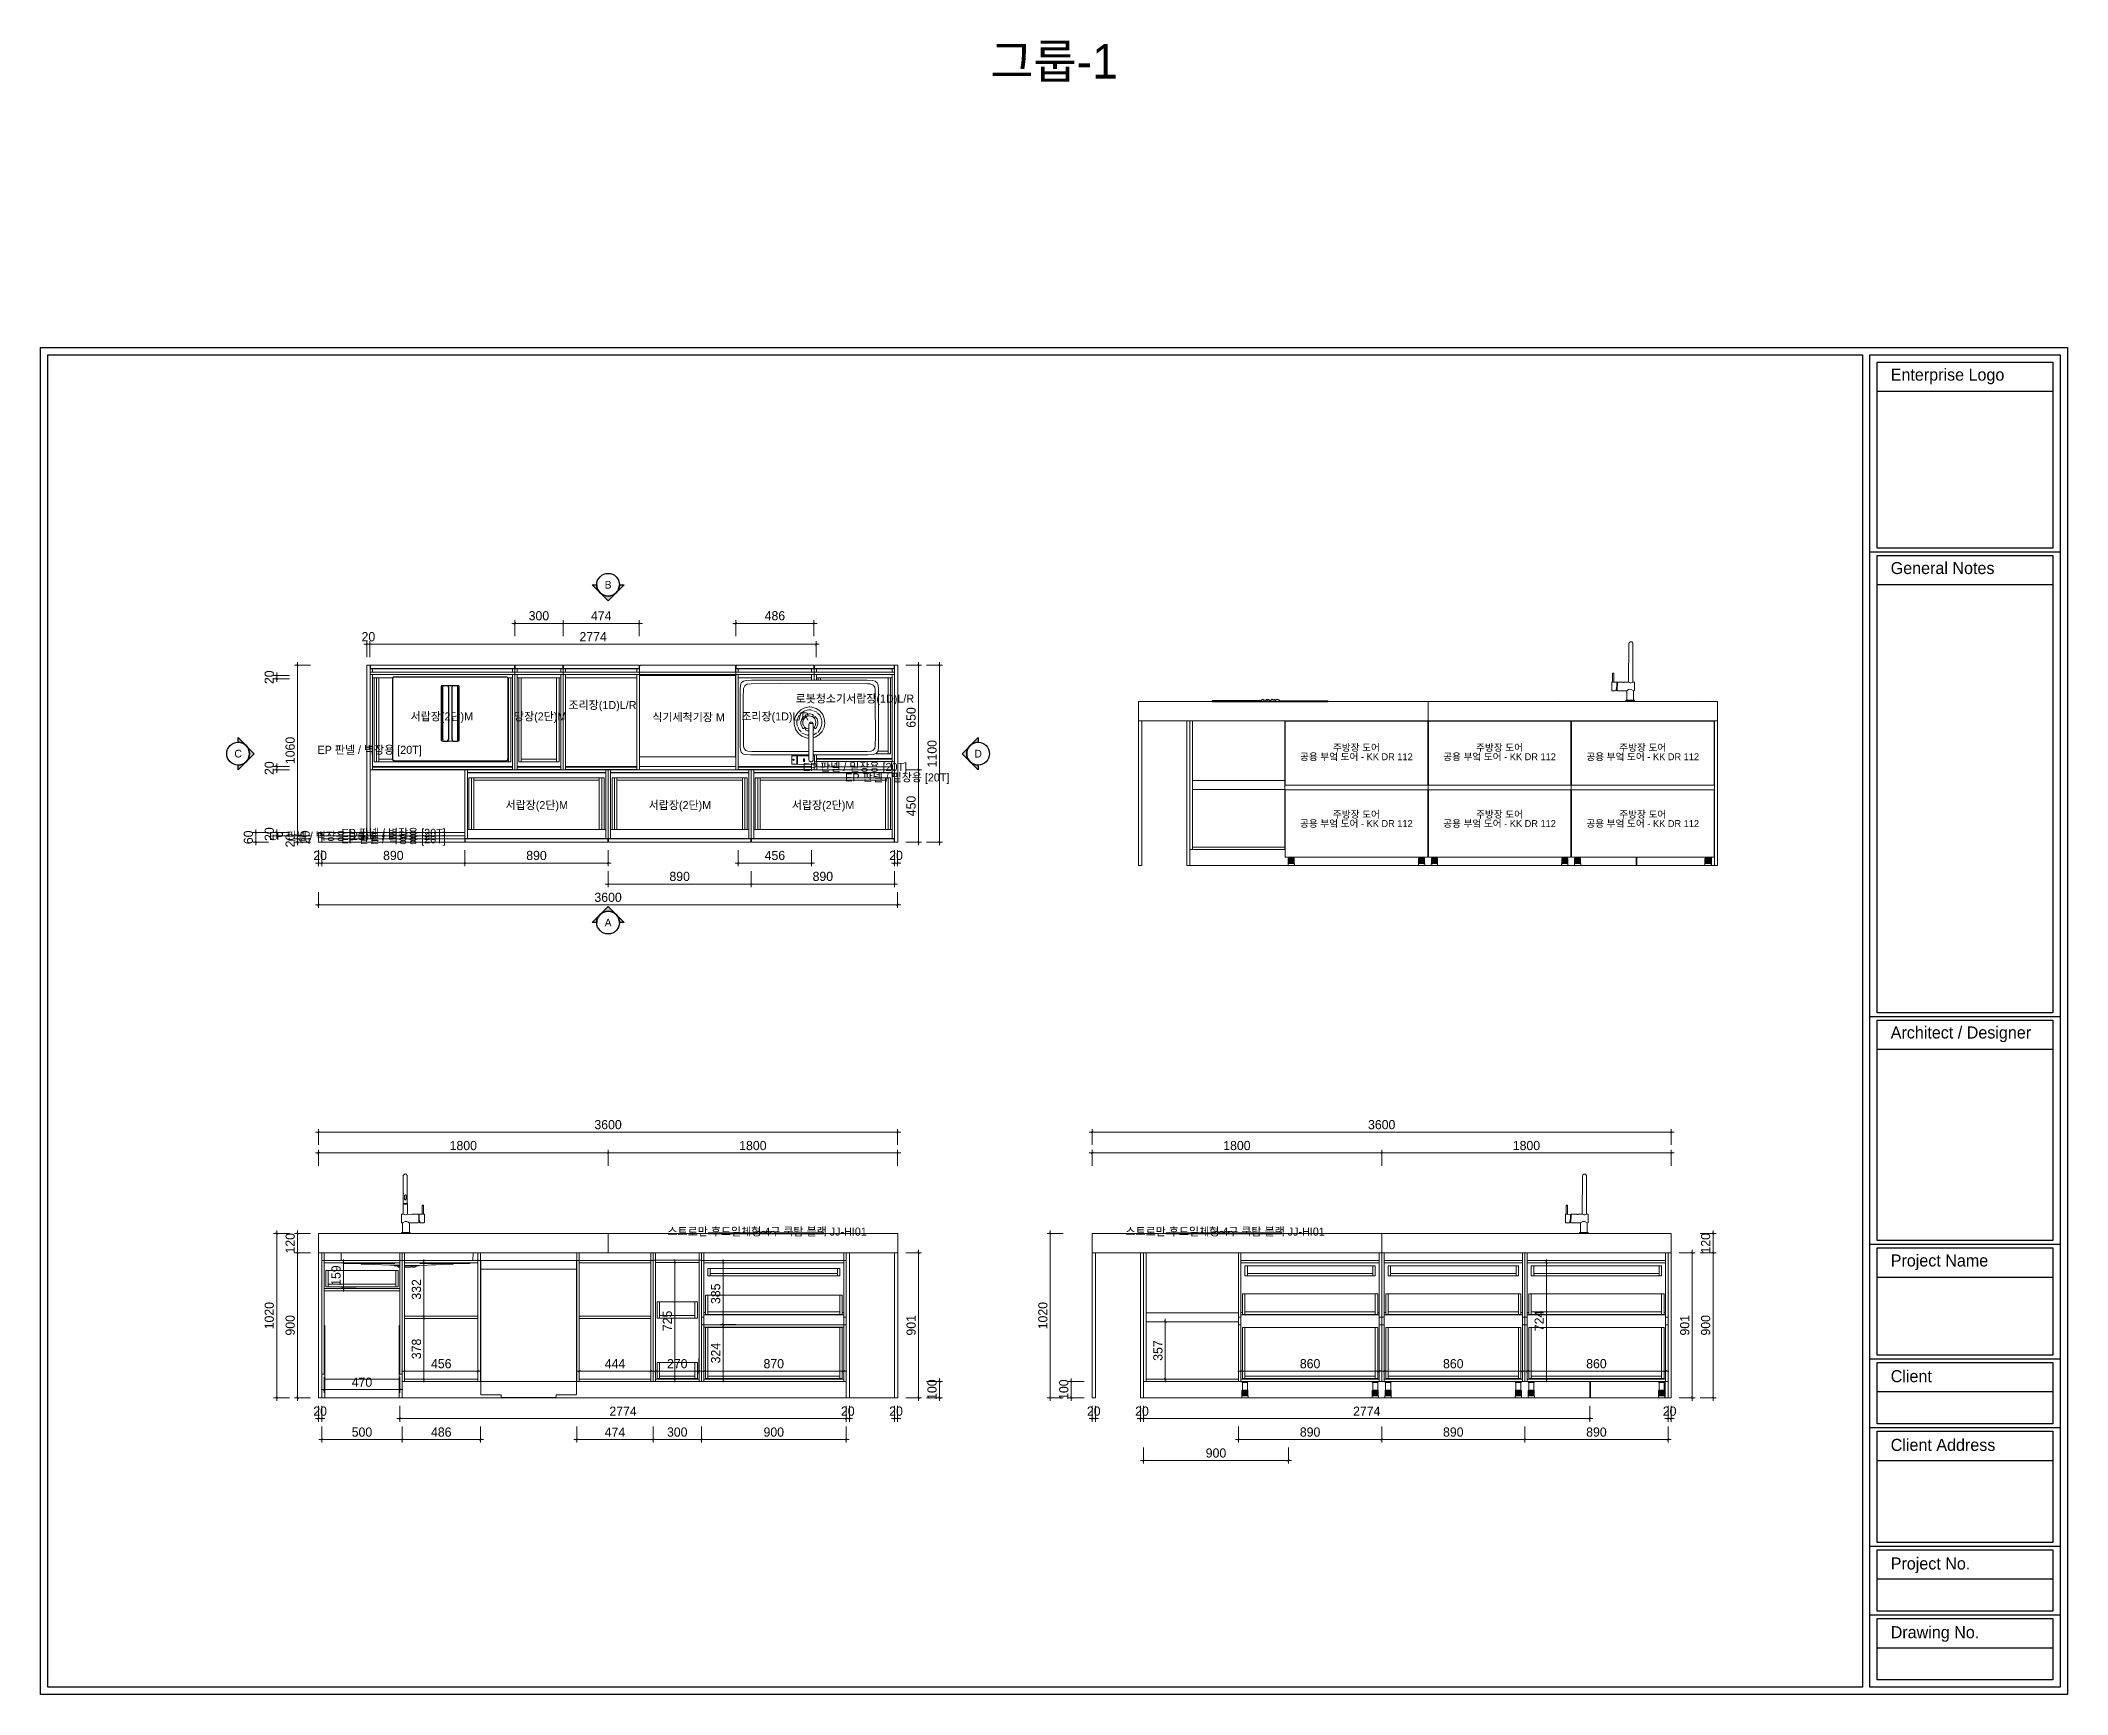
# Model space of a CAD drawing. Header units: millimetres. Extents: x 0 to 28440, y -12508 to -2066.
# Drawn here: x 0 to 12600, y -12347 to -2066 of the extents above; entities that cross this region are included whole.
import ezdxf

# ---------------------------------------------------------------- set-up
doc = ezdxf.new("R2010")
doc.units = ezdxf.units.MM
for name, color, linetype in [('CAD_  Default', 7, 'Continuous'), ('SH-尺寸标注', 32, 'Continuous'), ('SH-符号标注', 1, 'Continuous'), ('图框', 4, 'Continuous')]:
    doc.layers.add(name, color=color, linetype=linetype)
for name, color, linetype, lineweight in [('DS-定制五金', 2, 'Continuous', 13), ('DS-定制台面', 4, 'Continuous', 13), ('DS-定制柜体', 4, 'Continuous', 13), ('SH-文字标注', 2, 'Continuous', 13)]:
    doc.layers.add(name, color=color, linetype=linetype, lineweight=lineweight)
doc.styles.add('01792ec269abeaefe4dd6d9929e1a8e4_Gothic-A1', font='', dxfattribs={"height": 0.256897})
doc.styles.add('defaultTagTextStyle_267.85714285714283_Arial', font='', dxfattribs={"height": 267.857143})
doc.styles.get("Standard").update_dxf_attribs({"font": 'GothicA1-Regular.ttf'})
doc.styles.add('T_6_1_Arial', font='', dxfattribs={"height": 53.571429})
doc.styles.add('T_7_Arial', font='', dxfattribs={"height": 62.5})
doc.styles.get('01792ec269abeaefe4dd6d9929e1a8e4_Gothic-A1').set_extended_font_data('Gothic A1')
doc.styles.get('defaultTagTextStyle_267.85714285714283_Arial').set_extended_font_data('Gothic A1')
doc.styles.get('T_6_1_Arial').set_extended_font_data('Gothic A1')
doc.styles.get('T_7_Arial').set_extended_font_data('Gothic A1')
doc.dimstyles.new('D_8_1.4', dxfattribs={"dimtxt": 57.14286, "dimasz": 14.285715, "dimexe": 19.04762, "dimexo": 0, "dimgap": 0, "dimtad": 1, "dimdec": 0, "dimzin": 1, "dimdsep": 46, "dimtxsty": 'Standard', "dimblk": 'ARCHTICK', "dimcen": 0.09, "dimdle": 19.04762, "dimclrd": 32, "dimclre": 32, "dimclrt": 2, "dimadec": 0, "dimazin": 0, "dimtfac": 1, "dimtdec": 4, "dimtix": 1, "dimtmove": 2, "dimatfit": 3, "dimfxl": 80.000002, "dimfxlon": 1, "dimtolj": 1, "dimtzin": 0, "dimlwd": 9, "dimlwe": 9, "dimarcsym": 0})

msp = doc.modelspace()

# ---------------------------------------------------------------- texts
at = {"layer": 'SH-文字标注', "color": 2, "attachment_point": 5, "line_spacing_factor": 0.8}
for s, insert, char_height, style in [('그룹-1', (6300, -2205), 214.29, 'defaultTagTextStyle_267.85714285714283_Arial'), ('조리장(1D)L/R', (3493.3, -6204.1), 50, 'T_7_Arial'), ('로봇청소기서랍장(1D)L/R', (5062.1, -6164.2), 50, 'T_7_Arial'), ('서랍장(2단)M', (2494.6, -6275), 50, 'T_7_Arial'), ('망장(2단)M', (3105.8, -6275), 50, 'T_7_Arial'), ('식기세척기장 M', (4028.6, -6275), 50, 'T_7_Arial'), ('조리장(1D)L/R', (4567.3, -6275), 50, 'T_7_Arial'), ('EP 판넬 / 벽장용 [20T]', (2045.8, -6482.5), 50, 'T_7_Arial'), ('EP 판넬 / 밑장용 [20T]', (5062.6, -6588.8), 50, 'T_7_Arial'), ('주방장 도어^J공용 부엌 도어 - KK DR 112', (8179.7, -6491.9), 42.857, 'T_6_1_Arial'), ('주방장 도어^J공용 부엌 도어 - KK DR 112', (9069.7, -6491.9), 42.857, 'T_6_1_Arial'), ('주방장 도어^J공용 부엌 도어 - KK DR 112', (9959.7, -6491.9), 42.857, 'T_6_1_Arial'), ('EP 판넬 / 밑장용 [20T]', (5325.8, -6654.1), 50, 'T_7_Arial'), ('서랍장(2단)M', (3084.6, -6826.2), 50, 'T_7_Arial'), ('서랍장(2단)M', (3974.6, -6826.2), 50, 'T_7_Arial'), ('서랍장(2단)M', (4864.6, -6826.2), 50, 'T_7_Arial'), ('주방장 도어^J공용 부엌 도어 - KK DR 112', (8179.7, -6907.1), 42.857, 'T_6_1_Arial'), ('주방장 도어^J공용 부엌 도어 - KK DR 112', (9069.7, -6907.1), 42.857, 'T_6_1_Arial'), ('주방장 도어^J공용 부엌 도어 - KK DR 112', (9959.7, -6907.1), 42.857, 'T_6_1_Arial'), ('EP 판넬 / 벽장용 [20T]', (1745.8, -7018.6), 50, 'T_7_Arial'), ('EP 판넬 / 벽장용 [20T]', (2194.6, -6998.8), 50, 'T_7_Arial'), ('EP 판넬 / 벽장용 [20T]', (2194.6, -7018.8), 50, 'T_7_Arial'), ('EP 판넬 / 벽장용 [20T]', (2194.6, -7038.8), 50, 'T_7_Arial'), ('스트로만 후드일체형 4구 쿡탑 블랙 JJ-HI01', (4516.8, -9472.2), 50, 'T_7_Arial'), ('스트로만 후드일체형 4구 쿡탑 블랙 JJ-HI01', (7363.7, -9472.2), 50, 'T_7_Arial')]:
    msp.add_mtext(s, dxfattribs=dict(at, insert=insert, char_height=char_height, style=style))
at = {"layer": 'SH-符号标注', "color": 2, "char_height": 48, "attachment_point": 5, "line_spacing_factor": 0.8, "style": 'T_7_Arial'}
for s, insert in [('B', (3528.3, -5449)), ('C', (1228.3, -6499)), ('D', (5828.3, -6499)), ('A', (3528.3, -7549))]:
    msp.add_mtext(s, dxfattribs=dict(at, insert=insert))

# ---------------------------------------------------------------- blocks, each defined once
blk = doc.blocks.new('_Frame5385020')
at = {"color": 255, "linetype": 'Continuous'}
for p, q in [((32.038, -3.32), (35.288, -3.32)), ((32.038, -11.254), (35.288, -11.254)), ((32.038, -15.143), (35.288, -15.143)), ((32.038, -17.099), (35.288, -17.099)), ((32.038, -18.272), (35.288, -18.272)), ((32.038, -20.297), (35.288, -20.297)), ((32.038, -21.47), (35.288, -21.47))]:
    blk.add_line(p, q, dxfattribs=at)
at = {"layer": 'CAD_  Default', "color": 255, "linetype": 'Continuous', "flags": 128}
for points in [[(35.413, 0.17), (35.413, -22.83), (0.802, -22.83), (0.802, 0.17), (35.413, 0.17)], [(0.927, -22.705), (0.927, 0.045), (31.913, 0.045), (31.913, -22.705), (0.927, -22.705)], [(35.288, 0.045), (35.288, -22.705), (32.038, -22.705), (32.038, 0.045), (35.288, 0.045)], [(35.163, -0.08), (35.163, -3.257), (32.163, -3.257), (32.163, -0.08), (35.163, -0.08)], [(35.163, -0.08), (35.163, -0.584), (32.163, -0.584), (32.163, -0.08), (35.163, -0.08)], [(35.163, -3.382), (35.163, -11.191), (32.163, -11.191), (32.163, -3.382), (35.163, -3.382)], [(35.163, -3.382), (35.163, -3.887), (32.163, -3.887), (32.163, -3.382), (35.163, -3.382)], [(35.163, -11.316), (35.163, -15.081), (32.163, -15.081), (32.163, -11.316), (35.163, -11.316)], [(35.163, -11.316), (35.163, -11.821), (32.163, -11.821), (32.163, -11.316), (35.163, -11.316)], [(32.163, -17.037), (32.163, -15.206), (35.163, -15.206), (35.163, -17.037)], [(35.163, -15.206), (35.163, -15.71), (32.163, -15.71), (32.163, -15.206), (35.163, -15.206)], [(35.163, -15.71), (35.163, -17.037), (32.163, -17.037), (32.163, -15.71)], [(35.163, -17.162), (35.163, -18.21), (32.163, -18.21), (32.163, -17.162)], [(35.163, -17.162), (35.163, -17.666), (32.163, -17.666), (32.163, -17.162), (35.163, -17.162)], [(35.163, -17.666), (35.163, -18.21), (32.163, -18.21), (32.163, -17.666)], [(35.163, -18.335), (35.163, -18.839), (32.163, -18.839), (32.163, -18.335), (35.163, -18.335)], [(35.163, -18.839), (35.163, -20.235), (32.163, -20.235), (32.163, -18.839)], [(35.163, -20.36), (35.163, -20.864), (32.163, -20.864), (32.163, -20.36), (35.163, -20.36)], [(35.163, -20.864), (35.163, -21.407), (32.163, -21.407), (32.163, -20.864)], [(35.163, -21.532), (35.163, -22.037), (32.163, -22.037), (32.163, -21.532), (35.163, -21.532)], [(35.163, -22.037), (35.163, -22.58), (32.163, -22.58), (32.163, -22.037)]]:
    blk.add_lwpolyline(points, dxfattribs=at)
at = {"color": 255, "attachment_point": 1, "line_spacing_factor": 0.8, "style": '01792ec269abeaefe4dd6d9929e1a8e4_Gothic-A1'}
for s, insert, char_height in [('Enterprise Logo', (32.394, -0.193), 0.20552), ('General Notes', (32.394, -3.495), 0.20552), ('Architect / Designer', (32.394, -11.425), 0.20552), ('Project Name', (32.394, -15.318), 0.20552), ('Client', (32.394, -17.293), 0.2055), ('Client Address', (32.394, -18.466), 0.20552), ('Project No.', (32.394, -20.491), 0.20552), ('Drawing No.', (32.394, -21.664), 0.20552)]:
    blk.add_mtext(s, dxfattribs=dict(at, insert=insert, char_height=char_height))
blk = doc.blocks.new('LEGEND_ebdaa17611b9120a1815045c93434dfa_5a9c735eab814eb8a2811d220e2b5bdf')
at = {"layer": 'DS-定制五金', "color": 134, "linetype": 'Continuous'}
for p, q in [((616, 585), (21, 585)), ((21, 585), (21, 84)), ((618, 583), (616, 585)), ((618, 87), (618, 583)), ((21, 84), (24, 83)), ((21, 84), (21, 79)), ((21, 79), (21, 77)), ((616, 79), (21, 79)), ((21, 62), (21, 21)), ((21, 21), (24, 19)), ((24, 83), (613, 83)), ((24, 19), (613, 19)), ((613, 83), (616, 84)), ((613, 19), (615, 20)), ((615, 20), (617, 22)), ((616, 84), (618, 87)), ((616, 79), (616, 84)), ((618, 77), (616, 79)), ((617, 22), (618, 23)), ((618, 77), (618, 77)), ((618, 23), (618, 62))]:
    blk.add_line(p, q, dxfattribs=at)
blk = doc.blocks.new('LEGEND_6c9822af5a3d793b28d5bdfb4eae12db_8c1c58c1b138482eba8a2887f01b2dcc')
at = {"layer": 'DS-定制五金', "color": 134, "linetype": 'Continuous'}
for p, q in [((23, 454), (21, 436)), ((21, 436), (21, 73)), ((24, 460), (23, 454)), ((26, 463), (24, 460)), ((36, 475), (26, 463)), ((51, 480), (36, 475)), ((42, 427), (40, 367)), ((44, 441), (42, 427)), ((53, 453), (44, 441)), ((84, 482), (51, 480)), ((67, 460), (53, 453)), ((91, 461), (67, 460)), ((427, 482), (84, 482)), ((427, 462), (91, 461)), ((462, 378), (452, 377)), ((807, 462), (453, 462)), ((814, 482), (454, 482)), ((470, 376), (462, 378)), ((832, 460), (807, 462)), ((848, 480), (814, 482)), ((844, 456), (832, 460)), ((854, 444), (844, 456)), ((858, 479), (848, 480)), ((858, 429), (854, 444)), ((859, 478), (858, 479)), ((859, 396), (858, 429)), ((863, 476), (859, 478)), ((860, 125), (859, 396)), ((873, 465), (863, 476)), ((878, 452), (873, 465)), ((880, 435), (878, 452)), ((880, 74), (880, 435)), ((40, 367), (41, 161)), ((358, 312), (354, 285)), ((354, 285), (357, 257)), ((357, 257), (367, 232)), ((371, 337), (358, 312)), ((390, 358), (371, 337)), ((414, 372), (390, 358)), ((405, 345), (409, 349)), ((409, 349), (420, 357)), ((411, 297), (410, 277)), ((410, 277), (416, 259)), ((420, 314), (411, 297)), ((427, 375), (414, 372)), ((416, 259), (421, 252)), ((420, 357), (427, 358)), ((427, 317), (420, 314)), ((421, 252), (430, 245)), ((424, 328), (427, 330)), ((424, 325), (424, 328)), ((427, 322), (424, 325)), ((452, 360), (462, 360)), ((452, 333), (461, 333)), ((469, 319), (452, 322)), ((461, 333), (472, 330)), ((462, 360), (497, 347)), ((473, 324), (469, 319)), ((496, 366), (470, 376)), ((472, 330), (475, 327)), ((475, 327), (473, 324)), ((518, 349), (496, 366)), ((534, 327), (518, 349)), ((543, 301), (534, 327)), ((538, 247), (545, 274)), ((545, 294), (543, 301)), ((545, 274), (545, 294)), ((41, 161), (42, 80)), ((367, 232), (385, 210)), ((385, 210), (408, 194)), ((408, 194), (435, 186)), ((435, 186), (446, 185)), ((446, 185), (451, 184)), ((451, 184), (478, 190)), ((478, 190), (503, 203)), ((503, 203), (524, 223)), ((524, 223), (538, 247)), ((21, 73), (23, 51)), ((23, 51), (29, 35)), ((29, 35), (41, 25)), ((41, 25), (56, 21)), ((42, 80), (44, 63)), ((44, 63), (54, 50)), ((54, 50), (69, 43)), ((56, 21), (90, 20)), ((69, 43), (72, 42)), ((72, 42), (88, 41)), ((88, 41), (627, 39)), ((90, 20), (808, 19)), ((627, 39), (810, 41)), ((808, 19), (843, 21)), ((810, 41), (832, 43)), ((832, 43), (838, 45)), ((838, 45), (851, 55)), ((843, 21), (859, 25)), ((851, 55), (858, 71)), ((858, 76), (860, 125)), ((858, 71), (858, 76)), ((859, 25), (872, 36)), ((872, 36), (878, 52)), ((878, 52), (880, 74))]:
    blk.add_line(p, q, dxfattribs=at)
at = {"layer": 'DS-定制五金', "color": 134, "linetype": 'Continuous', "flags": 128}
for points in [[(401, 224), (399, 224), (385, 237), (375, 261), (374, 264), (372, 272), (372, 293), (381, 320), (382, 321), (384, 326), (391, 335), (398, 343)], [(416, 318), (410, 318), (407, 314), (406, 312), (398, 292), (397, 280), (402, 260), (407, 253), (414, 245), (417, 249), (417, 249), (421, 252)], [(454, 240), (467, 245), (476, 251), (477, 252), (481, 256), (488, 268), (489, 273), (490, 274), (490, 292), (488, 295), (480, 310), (476, 314), (474, 315), (469, 319)], [(476, 251), (485, 245), (494, 255), (501, 273), (502, 275), (502, 276), (502, 289), (500, 298), (499, 299), (492, 314), (488, 318), (483, 318), (480, 315), (476, 314)], [(510, 237), (517, 244), (518, 245), (522, 257), (526, 270), (526, 272), (527, 273), (527, 292), (523, 305)], [(421, 209), (403, 218)], [(430, 245), (430, 244), (428, 242), (426, 241), (424, 238), (431, 233), (444, 229), (453, 228), (458, 230), (462, 231), (472, 235), (473, 236), (476, 239), (475, 240), (472, 241), (467, 245)], [(430, 245), (434, 244), (451, 240), (454, 240)], [(475, 209), (482, 211), (492, 217), (498, 222), (500, 223), (509, 230)]]:
    blk.add_lwpolyline(points, dxfattribs=at)
at = {"layer": 'DS-定制五金', "color": 134, "linetype": 'Continuous'}
for centre, major_axis, start_param, end_param in [((424, 322), (0, 9.34), 2.009038, 2.703351), ((476, 302), (0, 44.7), 4.890532, 5.692395), ((450, 266), (0, 63), 2.807286, 3.558577)]:
    blk.add_ellipse(centre, major_axis=major_axis, ratio=1, start_param=start_param, end_param=end_param, dxfattribs=at)
blk = doc.blocks.new('LEGEND_c778b9c9adc7fc9e9a72b9987eb6e6e1_184115ba269349d1a221770d764c56d3')
at = {"color": 134, "linetype": 'Continuous', "flags": 128}
for points in [[(821, 33), (821, 527), (820, 531), (813, 538), (27, 538), (21, 529), (21, 30), (22, 27), (30, 20), (35, 19), (805, 19)], [(483, 146), (483, 481), (481, 483), (360, 483), (359, 480), (358, 479), (358, 147), (364, 141), (371, 142), (373, 141), (403, 141), (405, 142), (410, 154)], [(369, 152), (369, 474), (371, 483)], [(410, 154), (410, 472), (406, 483)], [(436, 142), (437, 145), (435, 147), (433, 153), (433, 474), (436, 483)], [(474, 153), (474, 472), (471, 483)], [(405, 142), (408, 141), (435, 142), (436, 142), (438, 141), (468, 141), (470, 142), (479, 142), (483, 146)]]:
    blk.add_lwpolyline(points, dxfattribs=at)
at = {"color": 134, "linetype": 'Continuous'}
for centre, radius, start, end in [((359, 145), 11.9, 344.4633, 38.1566), ((494, 141), 24, 150.2996, 179.1902), ((804, 37), 17.7, 274.7634, 347.0654)]:
    blk.add_arc(centre, radius, start, end, dxfattribs=at)
blk = doc.blocks.new('LEGEND_7af474ef52f63f3fc79493536d4ea7c0_ba8f9c61b30a4b8e84afed2d0cb6fc5e')
at = {"layer": 'DS-定制五金', "color": 134, "linetype": 'Continuous', "flags": 128}
for points in [[(31, 230), (29, 230), (28, 229), (21, 229), (21, 282), (103, 283), (127, 281), (129, 281), (130, 282), (161, 282), (162, 281), (162, 232), (160, 230), (159, 229), (131, 229), (129, 231), (129, 232), (130, 233), (130, 280), (129, 281)], [(56, 35), (57, 229), (57, 253), (55, 261), (47, 267), (38, 266), (31, 259), (31, 230), (31, 29)], [(57, 229), (102, 229), (124, 229), (127, 231), (127, 281)], [(84, 265), (83, 266)], [(90, 250), (90, 263), (88, 265), (84, 265), (83, 248), (89, 249), (90, 250)], [(152, 250), (156, 255), (153, 259), (148, 256), (148, 253), (151, 250), (152, 250)], [(127, 231), (129, 231)], [(39, 29), (48, 29), (52, 24), (56, 32), (56, 35)], [(45, 19), (47, 20), (52, 24)]]:
    blk.add_lwpolyline(points, dxfattribs=at)
at = {"layer": 'DS-定制五金', "color": 134, "linetype": 'Continuous'}
for centre, radius, start, end in [((38, 30), 6.23, 185.6452, 244.3506), ((45, 20), 10.8, 124.1737, 158.5067), ((43, 27), 8.63, 203.0407, 283.8292)]:
    blk.add_arc(centre, radius, start, end, dxfattribs=at)
blk = doc.blocks.new('LEGEND_0a2360a806cdce7849b98b2ef0661df8_0b9ed9d59c8745af914c58b24296af2b535fecd9-9ce2-4041-b6a1-f7be0a7ee92b')
at = {"layer": 'DS-定制五金', "color": 0, "linetype": 'Continuous'}
for p, q in [((20, 20), (20, 20)), ((20, 20), (58, 20)), ((21, 120), (21, 120)), ((21, 120), (58, 120)), ((22, 120), (22, 120)), ((58, 120), (58, 120)), ((58, 20), (59, 20))]:
    blk.add_line(p, q, dxfattribs=at)
blk = doc.blocks.new('LEGEND_0a2360a806cdce7849b98b2ef0661df8_0b9ed9d59c8745af914c58b24296af2b25f7022b-512a-43ba-8cf8-57665aab09a2')
at = {"layer": 'DS-定制五金', "color": 0, "linetype": 'Continuous'}
for p, q in [((20, 20), (20, 20)), ((20, 20), (58, 20)), ((58, 20), (59, 20))]:
    blk.add_line(p, q, dxfattribs=at)
blk = doc.blocks.new('LEGEND_0a2360a806cdce7849b98b2ef0661df8_0b9ed9d59c8745af914c58b24296af2b8e59c207-753a-4f67-8d0d-8aedd2e180c6')
at = {"layer": 'DS-定制五金', "color": 0, "linetype": 'Continuous'}
for p, q in [((20, 20), (21, 20)), ((21, 120), (21, 120)), ((21, 120), (58, 120)), ((21, 20), (59, 20)), ((22, 120), (22, 120)), ((58, 120), (58, 120)), ((59, 20), (59, 20))]:
    blk.add_line(p, q, dxfattribs=at)
blk = doc.blocks.new('LEGEND_0a2360a806cdce7849b98b2ef0661df8_0b9ed9d59c8745af914c58b24296af2bc5b906b7-c615-4f55-80a1-0b39651af18b')
at = {"layer": 'DS-定制五金', "color": 0, "linetype": 'Continuous'}
for p, q in [((20, 20), (21, 20)), ((21, 120), (21, 120)), ((21, 120), (58, 120)), ((21, 20), (59, 20)), ((22, 120), (22, 120)), ((58, 120), (58, 120)), ((59, 20), (59, 20))]:
    blk.add_line(p, q, dxfattribs=at)
blk = doc.blocks.new('LEGEND_0a2360a806cdce7849b98b2ef0661df8_0b9ed9d59c8745af914c58b24296af2bbdfa6e09-73d0-43f2-b2b9-1ec02c98c79a')
at = {"layer": 'DS-定制五金', "color": 0, "linetype": 'Continuous'}
for p, q in [((20, 20), (20, 20)), ((20, 20), (58, 20)), ((21, 120), (21, 120)), ((21, 120), (58, 120)), ((22, 120), (22, 120)), ((58, 120), (58, 120)), ((58, 20), (59, 20))]:
    blk.add_line(p, q, dxfattribs=at)
blk = doc.blocks.new('LEGEND_0a2360a806cdce7849b98b2ef0661df8_0b9ed9d59c8745af914c58b24296af2b3c934b7a-a36c-4935-8e50-d0c4de45c46e')
at = {"layer": 'DS-定制五金', "color": 0, "linetype": 'Continuous'}
for p, q in [((20, 20), (21, 20)), ((21, 120), (21, 120)), ((21, 120), (58, 120)), ((21, 20), (59, 20)), ((22, 120), (22, 120)), ((58, 120), (58, 120)), ((59, 20), (59, 20))]:
    blk.add_line(p, q, dxfattribs=at)
blk = doc.blocks.new('LEGEND_0a2360a806cdce7849b98b2ef0661df8_0b9ed9d59c8745af914c58b24296af2b7b18e08e-fe75-4aee-aca0-a12577cf6275')
at = {"layer": 'DS-定制五金', "color": 0, "linetype": 'Continuous'}
for p, q in [((20, 20), (20, 20)), ((20, 20), (58, 20)), ((58, 20), (59, 20))]:
    blk.add_line(p, q, dxfattribs=at)
blk = doc.blocks.new('LEGEND_0a2360a806cdce7849b98b2ef0661df8_0b9ed9d59c8745af914c58b24296af2b4d847a2e-91e6-4621-883b-743e0200bdde')
at = {"layer": 'DS-定制五金', "color": 0, "linetype": 'Continuous'}
for p, q in [((20, 20), (20, 20)), ((20, 20), (58, 20)), ((21, 120), (21, 120)), ((21, 120), (58, 120)), ((22, 120), (22, 120)), ((58, 120), (58, 120)), ((58, 20), (59, 20))]:
    blk.add_line(p, q, dxfattribs=at)
blk = doc.blocks.new('LEGEND_0a2360a806cdce7849b98b2ef0661df8_0b9ed9d59c8745af914c58b24296af2b07fb2e48-0dea-48f3-9f8d-c6260d4dfea0')
at = {"layer": 'DS-定制五金', "color": 0, "linetype": 'Continuous'}
for p, q in [((20, 20), (21, 20)), ((21, 120), (21, 120)), ((21, 120), (58, 120)), ((21, 20), (59, 20)), ((22, 120), (22, 120)), ((58, 120), (58, 120)), ((59, 20), (59, 20))]:
    blk.add_line(p, q, dxfattribs=at)
blk = doc.blocks.new('LEGEND_0a2360a806cdce7849b98b2ef0661df8_0b9ed9d59c8745af914c58b24296af2b10b5ff0f-c9d2-437c-bdc4-1b88a02649b7')
at = {"layer": 'DS-定制五金', "color": 0, "linetype": 'Continuous'}
for p, q in [((20, 20), (21, 20)), ((21, 120), (21, 120)), ((21, 120), (58, 120)), ((21, 20), (59, 20)), ((22, 120), (22, 120)), ((58, 120), (58, 120)), ((59, 20), (59, 20))]:
    blk.add_line(p, q, dxfattribs=at)
blk = doc.blocks.new('LEGEND_0a2360a806cdce7849b98b2ef0661df8_0b9ed9d59c8745af914c58b24296af2b5b4085bb-0249-4fbd-9223-5353402e1e3c')
at = {"layer": 'DS-定制五金', "color": 0, "linetype": 'Continuous'}
for p, q in [((20, 20), (21, 20)), ((21, 120), (21, 120)), ((21, 120), (58, 120)), ((21, 20), (59, 20)), ((22, 120), (22, 120)), ((58, 120), (58, 120)), ((59, 20), (59, 20))]:
    blk.add_line(p, q, dxfattribs=at)
blk = doc.blocks.new('LEGEND_0a2360a806cdce7849b98b2ef0661df8_0b9ed9d59c8745af914c58b24296af2b4b3e0ad8-5a4b-4c79-b12c-aaa61e062106')
at = {"layer": 'DS-定制五金', "color": 0, "linetype": 'Continuous'}
for p, q in [((20, 20), (20, 20)), ((20, 20), (58, 20)), ((21, 120), (21, 120)), ((21, 120), (58, 120)), ((22, 120), (22, 120)), ((58, 120), (58, 120)), ((58, 20), (59, 20))]:
    blk.add_line(p, q, dxfattribs=at)
blk = doc.blocks.new('LEGEND_773b4b5b78e261f98b0cd31e717768b7_a42c02f5651e40d4850454a045f229ba41d440fd-b198-497d-b405-8c88280bc69a')
at = {"layer": 'DS-定制五金', "color": 0, "linetype": 'Continuous'}
for p, q in [((20, 20), (20, 20)), ((20, 20), (58, 20)), ((21, 120), (21, 120)), ((21, 120), (58, 120)), ((22, 120), (22, 120)), ((58, 120), (58, 120)), ((58, 20), (59, 20))]:
    blk.add_line(p, q, dxfattribs=at)
blk = doc.blocks.new('LEGEND_773b4b5b78e261f98b0cd31e717768b7_a42c02f5651e40d4850454a045f229bafa985115-d965-4632-98b1-f09acfed778b')
at = {"layer": 'DS-定制五金', "color": 0, "linetype": 'Continuous'}
for p, q in [((20, 20), (20, 20)), ((20, 20), (58, 20)), ((21, 120), (21, 120)), ((21, 120), (57, 120)), ((21, 120), (21, 120)), ((57, 120), (58, 120)), ((58, 20), (59, 20))]:
    blk.add_line(p, q, dxfattribs=at)
blk = doc.blocks.new('LEGEND_773b4b5b78e261f98b0cd31e717768b7_a42c02f5651e40d4850454a045f229bab052e241-cf96-4677-9187-4caf11337b2a')
at = {"layer": 'DS-定制五金', "color": 0, "linetype": 'Continuous'}
for p, q in [((20, 20), (20, 20)), ((20, 20), (58, 20)), ((21, 120), (21, 120)), ((21, 120), (58, 120)), ((22, 120), (22, 120)), ((58, 120), (58, 120)), ((58, 20), (59, 20))]:
    blk.add_line(p, q, dxfattribs=at)
blk = doc.blocks.new('LEGEND_773b4b5b78e261f98b0cd31e717768b7_a42c02f5651e40d4850454a045f229baaa852940-e6c4-4238-b443-bb01ff607319')
at = {"layer": 'DS-定制五金', "color": 0, "linetype": 'Continuous'}
for p, q in [((20, 20), (20, 20)), ((20, 20), (58, 20)), ((21, 120), (21, 120)), ((21, 120), (58, 120)), ((22, 120), (22, 120)), ((58, 120), (58, 120)), ((58, 20), (59, 20))]:
    blk.add_line(p, q, dxfattribs=at)
blk = doc.blocks.new('LEGEND_773b4b5b78e261f98b0cd31e717768b7_a42c02f5651e40d4850454a045f229ba816c3ea1-436d-4160-8d16-e5db9d274e4a')
at = {"layer": 'DS-定制五金', "color": 0, "linetype": 'Continuous'}
for p, q in [((20, 20), (21, 20)), ((21, 120), (21, 120)), ((21, 120), (58, 120)), ((21, 20), (59, 20)), ((22, 120), (22, 120)), ((58, 120), (58, 120)), ((59, 20), (59, 20))]:
    blk.add_line(p, q, dxfattribs=at)
blk = doc.blocks.new('LEGEND_773b4b5b78e261f98b0cd31e717768b7_a42c02f5651e40d4850454a045f229ba97cec40e-65bb-49ac-85f0-f20676f28a73')
at = {"layer": 'DS-定制五金', "color": 0, "linetype": 'Continuous'}
for p, q in [((20, 20), (21, 20)), ((21, 120), (21, 120)), ((21, 120), (58, 120)), ((21, 20), (59, 20)), ((22, 120), (22, 120)), ((58, 120), (58, 120)), ((59, 20), (59, 20))]:
    blk.add_line(p, q, dxfattribs=at)
blk = doc.blocks.new('LEGEND_773b4b5b78e261f98b0cd31e717768b7_a42c02f5651e40d4850454a045f229bae4bf6cc0-b880-4781-9f01-ec8040221989')
at = {"layer": 'DS-定制五金', "color": 0, "linetype": 'Continuous'}
for p, q in [((20, 20), (20, 20)), ((20, 20), (58, 20)), ((21, 120), (21, 120)), ((21, 120), (58, 120)), ((22, 120), (22, 120)), ((58, 120), (58, 120)), ((58, 20), (59, 20))]:
    blk.add_line(p, q, dxfattribs=at)
blk = doc.blocks.new('LEGEND_773b4b5b78e261f98b0cd31e717768b7_a42c02f5651e40d4850454a045f229bab245d6e4-1eb8-4e62-8870-8e126c4d2fbb')
at = {"layer": 'DS-定制五金', "color": 0, "linetype": 'Continuous'}
for p, q in [((20, 20), (21, 20)), ((21, 120), (21, 120)), ((21, 120), (58, 120)), ((21, 20), (59, 20)), ((22, 120), (22, 120)), ((58, 120), (58, 120)), ((59, 20), (59, 20))]:
    blk.add_line(p, q, dxfattribs=at)
blk = doc.blocks.new('LEGEND_50239a217717126fb6043add848dd369_3df105dee2c2416eb693eab1337d3f63')
at = {"layer": 'DS-定制五金', "color": 134, "linetype": 'Continuous', "flags": 128}
for points in [[(31, 267), (31, 379), (38, 387), (47, 388), (49, 387), (56, 379), (56, 207), (55, 205), (54, 204), (51, 202), (50, 201), (36, 201), (31, 202)], [(130, 137), (130, 109), (132, 96), (133, 95), (133, 88), (136, 84), (159, 84), (161, 86), (162, 87), (162, 136), (160, 138), (156, 138), (147, 138), (131, 138), (130, 137), (126, 137), (125, 138), (90, 138), (88, 136), (57, 138), (43, 134), (30, 138), (31, 202), (31, 205), (31, 267), (34, 267)], [(45, 228), (50, 233), (50, 254), (44, 259), (38, 256), (38, 232), (43, 228), (45, 228)], [(27, 84), (21, 84), (21, 138), (30, 138)], [(54, 204), (53, 205), (41, 206), (31, 205)], [(57, 138), (57, 202), (55, 205)], [(127, 86), (127, 137)], [(147, 138), (148, 194), (156, 194), (157, 193), (157, 141), (156, 138)], [(27, 27), (25, 26), (21, 25), (21, 19), (72, 19), (74, 24), (74, 25), (70, 25), (69, 27), (69, 84)], [(133, 88), (127, 86), (124, 84), (68, 84), (66, 85), (62, 89), (54, 93), (53, 93), (52, 94), (42, 94), (28, 85), (27, 84), (27, 27), (27, 26), (28, 25), (66, 25), (69, 27)]]:
    blk.add_lwpolyline(points, dxfattribs=at)
blk = doc.blocks.new('LEGEND_6b74d86f00f4c47856e0d770a6ec2e20_5e499b23e1694e3d8c087f3c152f14a983f97802-23b0-4b38-ae21-0377bc4aee68')
at = {"layer": 'DS-定制五金', "color": 134, "linetype": 'Continuous'}
for p, q in [((20, 227), (32, 226)), ((868, 226), (880, 227)), ((41, 107), (41, 62)), ((41, 62), (41, 62)), ((51, 47), (56, 43)), ((56, 43), (61, 42)), ((61, 42), (164, 40)), ((164, 40), (374, 43)), ((164, 40), (166, 38)), ((166, 38), (201, 38)), ((201, 38), (203, 39)), ((203, 39), (207, 38)), ((207, 38), (241, 37)), ((241, 37), (344, 32)), ((344, 32), (405, 32)), ((391, 26), (392, 27)), ((392, 27), (405, 27)), ((399, 20), (405, 20)), ((420, 32), (420, 32)), ((420, 27), (420, 27)), ((420, 21), (420, 21)), ((435, 32), (555, 31)), ((435, 27), (507, 27)), ((435, 20), (473, 20)), ((473, 20), (474, 21)), ((474, 21), (483, 21)), ((483, 21), (484, 20)), ((484, 20), (499, 20)), ((499, 20), (502, 22)), ((507, 27), (508, 26)), ((508, 26), (524, 27)), ((524, 27), (528, 31)), ((529, 43), (736, 40)), ((555, 31), (602, 34)), ((602, 34), (629, 35)), ((629, 35), (696, 38)), ((696, 38), (700, 39)), ((700, 39), (701, 38)), ((701, 38), (734, 38)), ((734, 38), (736, 40)), ((736, 40), (838, 42)), ((838, 42), (851, 47)), ((851, 47), (851, 47)), ((859, 62), (860, 107))]:
    blk.add_line(p, q, dxfattribs=at)
at = {"layer": 'DS-定制五金', "color": 134, "linetype": 'Continuous', "flags": 128}
for points in [[(203, 39), (203, 42)], [(371, 31), (371, 29), (373, 27), (391, 26), (398, 20), (399, 20)], [(700, 39), (700, 42)]]:
    blk.add_lwpolyline(points, dxfattribs=at)
at = {"layer": 'DS-定制五金', "color": 134, "linetype": 'Continuous'}
blk.add_ellipse((501, 29), major_axis=(0, 7.04), ratio=1, start_param=3.242076, end_param=4.296368, dxfattribs=at)
blk = doc.blocks.new('LEGEND_773b4b5b78e261f98b0cd31e717768b7_a42c02f5651e40d4850454a045f229ba0a9e9dd0-70f8-4db8-84fc-c19d40c50d38')
at = {"layer": 'DS-定制五金', "color": 0, "linetype": 'Continuous'}
for p, q in [((20, 20), (21, 20)), ((21, 120), (21, 120)), ((21, 120), (58, 120)), ((21, 20), (58, 20)), ((22, 120), (22, 120)), ((58, 120), (58, 120)), ((58, 20), (59, 20))]:
    blk.add_line(p, q, dxfattribs=at)
blk = doc.blocks.new('LEGEND_773b4b5b78e261f98b0cd31e717768b7_a42c02f5651e40d4850454a045f229ba7ccc8008-2410-4a9c-b473-dd365bd20f0c')
at = {"layer": 'DS-定制五金', "color": 0, "linetype": 'Continuous'}
for p, q in [((20, 20), (21, 20)), ((21, 120), (21, 120)), ((21, 120), (58, 120)), ((21, 20), (59, 20)), ((22, 120), (22, 120)), ((58, 120), (58, 120)), ((59, 20), (59, 20))]:
    blk.add_line(p, q, dxfattribs=at)
blk = doc.blocks.new('LEGEND_773b4b5b78e261f98b0cd31e717768b7_a42c02f5651e40d4850454a045f229ba563dcbe1-c6fc-4e5b-b62a-88cedbdfed44')
at = {"layer": 'DS-定制五金', "color": 0, "linetype": 'Continuous'}
for p, q in [((20, 20), (20, 20)), ((20, 20), (58, 20)), ((21, 120), (21, 120)), ((21, 120), (58, 120)), ((22, 120), (22, 120)), ((58, 120), (58, 120)), ((58, 20), (59, 20))]:
    blk.add_line(p, q, dxfattribs=at)
blk = doc.blocks.new('LEGEND_773b4b5b78e261f98b0cd31e717768b7_a42c02f5651e40d4850454a045f229ba1096c9a1-0904-4d00-b0c3-77affeb2fc5e')
at = {"layer": 'DS-定制五金', "color": 0, "linetype": 'Continuous'}
for p, q in [((20, 20), (20, 20)), ((20, 20), (58, 20)), ((21, 120), (21, 120)), ((21, 120), (58, 120)), ((22, 120), (22, 120)), ((58, 120), (58, 120)), ((58, 20), (59, 20))]:
    blk.add_line(p, q, dxfattribs=at)
blk = doc.blocks.new('LEGEND_773b4b5b78e261f98b0cd31e717768b7_a42c02f5651e40d4850454a045f229ba3b94596c-12c7-4c21-9c8e-9d7d93aa32a3')
at = {"layer": 'DS-定制五金', "color": 0, "linetype": 'Continuous'}
for p, q in [((20, 20), (20, 20)), ((20, 20), (58, 20)), ((21, 120), (21, 120)), ((21, 120), (58, 120)), ((22, 120), (22, 120)), ((58, 120), (58, 120)), ((58, 20), (59, 20))]:
    blk.add_line(p, q, dxfattribs=at)
blk = doc.blocks.new('LEGEND_773b4b5b78e261f98b0cd31e717768b7_a42c02f5651e40d4850454a045f229ba0ec874ac-187a-4346-9db8-282f67a27818')
at = {"layer": 'DS-定制五金', "color": 0, "linetype": 'Continuous'}
for p, q in [((20, 20), (20, 20)), ((20, 20), (58, 20)), ((21, 120), (21, 120)), ((21, 120), (58, 120)), ((22, 120), (22, 120)), ((58, 120), (58, 120)), ((58, 20), (59, 20))]:
    blk.add_line(p, q, dxfattribs=at)
blk = doc.blocks.new('LEGEND_773b4b5b78e261f98b0cd31e717768b7_a42c02f5651e40d4850454a045f229ba430fed78-b1f9-48cf-83e1-bf880c01cbd1')
at = {"layer": 'DS-定制五金', "color": 0, "linetype": 'Continuous'}
for p, q in [((20, 20), (20, 20)), ((20, 20), (58, 20)), ((21, 120), (21, 120)), ((21, 120), (58, 120)), ((22, 120), (22, 120)), ((58, 120), (58, 120)), ((58, 20), (59, 20))]:
    blk.add_line(p, q, dxfattribs=at)
blk = doc.blocks.new('LEGEND_773b4b5b78e261f98b0cd31e717768b7_a42c02f5651e40d4850454a045f229ba8eed576e-33d0-49ae-b298-799b6dedb11d')
at = {"layer": 'DS-定制五金', "color": 0, "linetype": 'Continuous'}
for p, q in [((20, 20), (21, 20)), ((21, 120), (21, 120)), ((21, 120), (58, 120)), ((21, 20), (59, 20)), ((22, 120), (22, 120)), ((58, 120), (58, 120)), ((59, 20), (59, 20))]:
    blk.add_line(p, q, dxfattribs=at)
blk = doc.blocks.new('LEGEND_fdb52bc5b121fb97a83e8db1e16cec78_be108196eb4545fabae0d60ed55b7192')
at = {"color": 134, "linetype": 'Continuous', "flags": 128}
for points in [[(370, 32), (370, 30), (360, 26), (359, 26), (358, 25), (354, 23), (353, 23), (22, 22), (21, 21), (23, 19), (817, 19), (819, 21)], [(370, 30), (372, 29), (375, 27), (378, 29), (384, 27), (385, 26), (388, 26), (394, 29), (395, 29), (402, 27), (407, 31), (407, 32)], [(395, 32), (395, 29)], [(407, 32), (410, 29), (410, 28), (411, 27), (413, 26), (427, 26), (434, 32), (440, 27), (447, 29), (447, 29), (455, 26), (461, 30)], [(447, 32), (447, 29)], [(461, 30), (461, 32)], [(820, 21), (819, 21), (487, 23), (484, 24), (484, 25), (483, 26), (477, 27), (471, 30), (467, 28), (462, 29), (461, 30)]]:
    blk.add_lwpolyline(points, dxfattribs=at)
blk = doc.blocks.new('LEGEND_f978b9f53e2fb915e30b4bb4c628743f_17b2444cc8134532a834cdbca0b0b7e3')
at = {"layer": 'DS-定制五金', "color": 134, "linetype": 'Continuous', "flags": 128}
for points in [[(489, 24), (490, 34), (612, 35), (617, 39), (617, 112), (616, 115), (617, 118), (617, 784), (616, 787), (617, 790), (617, 837), (615, 839), (22, 839), (22, 787), (22, 115), (22, 37), (24, 34), (146, 34), (149, 32), (149, 22), (151, 19), (485, 19)], [(22, 787), (24, 786), (612, 786), (616, 787)], [(22, 115), (24, 114), (612, 114), (616, 115)]]:
    blk.add_lwpolyline(points, dxfattribs=at)
at = {"layer": 'DS-定制五金', "color": 134, "linetype": 'Continuous'}
blk.add_arc((471, 35), 21.3, 310.9071, 326.5075, dxfattribs=at)
blk = doc.blocks.new('LEGEND_0a2360a806cdce7849b98b2ef0661df8_0b9ed9d59c8745af914c58b24296af2b5539ea77-f932-45b5-8d3b-1163a0aadbf9')
at = {"layer": 'DS-定制五金', "color": 0, "linetype": 'Continuous'}
for p, q in [((20, 20), (20, 20)), ((20, 20), (58, 20)), ((21, 120), (21, 120)), ((21, 120), (57, 120)), ((22, 120), (22, 120)), ((57, 120), (58, 120)), ((58, 20), (59, 20))]:
    blk.add_line(p, q, dxfattribs=at)
blk = doc.blocks.new('LEGEND_0a2360a806cdce7849b98b2ef0661df8_0b9ed9d59c8745af914c58b24296af2bebcdc6cc-dd1d-4387-9156-d2444194a7a8')
at = {"layer": 'DS-定制五金', "color": 0, "linetype": 'Continuous'}
for p, q in [((20, 20), (20, 20)), ((20, 20), (59, 20)), ((59, 20), (59, 20))]:
    blk.add_line(p, q, dxfattribs=at)
blk = doc.blocks.new('LEGEND_0a2360a806cdce7849b98b2ef0661df8_0b9ed9d59c8745af914c58b24296af2bb7aaac3c-b77a-4db5-9600-398d6b1bf168')
at = {"layer": 'DS-定制五金', "color": 0, "linetype": 'Continuous'}
for p, q in [((20, 20), (20, 20)), ((20, 20), (59, 20)), ((21, 120), (21, 120)), ((21, 120), (58, 120)), ((22, 120), (22, 120)), ((58, 120), (58, 120)), ((59, 20), (59, 20))]:
    blk.add_line(p, q, dxfattribs=at)
blk = doc.blocks.new('LEGEND_0a2360a806cdce7849b98b2ef0661df8_0b9ed9d59c8745af914c58b24296af2b51923bf9-f5c3-4c7a-93aa-c1febe053276')
at = {"layer": 'DS-定制五金', "color": 0, "linetype": 'Continuous'}
for p, q in [((20, 20), (20, 20)), ((20, 20), (59, 20)), ((59, 20), (59, 20))]:
    blk.add_line(p, q, dxfattribs=at)
blk = doc.blocks.new('LEGEND_0a2360a806cdce7849b98b2ef0661df8_0b9ed9d59c8745af914c58b24296af2b57fd4079-e2a9-4b69-b0a9-65ad58b09f6b')
at = {"layer": 'DS-定制五金', "color": 0, "linetype": 'Continuous'}
for p, q in [((20, 20), (20, 20)), ((20, 20), (58, 20)), ((21, 120), (21, 120)), ((21, 120), (58, 120)), ((22, 120), (22, 120)), ((58, 120), (58, 120)), ((58, 20), (59, 20))]:
    blk.add_line(p, q, dxfattribs=at)
blk = doc.blocks.new('LEGEND_0a2360a806cdce7849b98b2ef0661df8_0b9ed9d59c8745af914c58b24296af2bd24cc2d1-4e64-4824-9943-ba14e1708937')
at = {"layer": 'DS-定制五金', "color": 0, "linetype": 'Continuous'}
for p, q in [((20, 20), (20, 20)), ((20, 20), (58, 20)), ((58, 20), (59, 20))]:
    blk.add_line(p, q, dxfattribs=at)
blk = doc.blocks.new('LEGEND_0a2360a806cdce7849b98b2ef0661df8_0b9ed9d59c8745af914c58b24296af2b975533fc-6d2f-4c34-825f-eb33e8c6c4c6')
at = {"layer": 'DS-定制五金', "color": 0, "linetype": 'Continuous'}
for p, q in [((20, 20), (21, 20)), ((21, 120), (21, 120)), ((21, 120), (58, 120)), ((21, 20), (58, 20)), ((22, 120), (22, 120)), ((58, 120), (58, 120)), ((58, 20), (59, 20))]:
    blk.add_line(p, q, dxfattribs=at)
blk = doc.blocks.new('LEGEND_0a2360a806cdce7849b98b2ef0661df8_0b9ed9d59c8745af914c58b24296af2bb1a74b5e-966e-45b3-87b8-6e3ef33ec266')
at = {"layer": 'DS-定制五金', "color": 0, "linetype": 'Continuous'}
for p, q in [((20, 20), (20, 20)), ((20, 20), (58, 20)), ((58, 20), (59, 20))]:
    blk.add_line(p, q, dxfattribs=at)
blk = doc.blocks.new('LEGEND_0a2360a806cdce7849b98b2ef0661df8_0b9ed9d59c8745af914c58b24296af2bf71f0508-469d-4302-8375-73660e181077')
at = {"layer": 'DS-定制五金', "color": 0, "linetype": 'Continuous'}
for p, q in [((20, 20), (20, 20)), ((20, 20), (58, 20)), ((21, 120), (21, 120)), ((21, 120), (58, 120)), ((22, 120), (22, 120)), ((58, 120), (58, 120)), ((58, 20), (59, 20))]:
    blk.add_line(p, q, dxfattribs=at)
blk = doc.blocks.new('LEGEND_0a2360a806cdce7849b98b2ef0661df8_0b9ed9d59c8745af914c58b24296af2bfc5b75db-11bb-4ad4-a11e-e2918612bed1')
at = {"layer": 'DS-定制五金', "color": 0, "linetype": 'Continuous'}
for p, q in [((20, 20), (20, 20)), ((20, 20), (59, 20)), ((59, 20), (59, 20))]:
    blk.add_line(p, q, dxfattribs=at)
blk = doc.blocks.new('LEGEND_0a2360a806cdce7849b98b2ef0661df8_0b9ed9d59c8745af914c58b24296af2beba30a1f-2aa8-4e68-8c65-422ec0ff8dc0')
at = {"layer": 'DS-定制五金', "color": 0, "linetype": 'Continuous'}
for p, q in [((20, 20), (20, 20)), ((20, 20), (58, 20)), ((21, 120), (21, 120)), ((21, 120), (58, 120)), ((22, 120), (22, 120)), ((58, 120), (58, 120)), ((58, 20), (59, 20))]:
    blk.add_line(p, q, dxfattribs=at)
blk = doc.blocks.new('LEGEND_0a2360a806cdce7849b98b2ef0661df8_0b9ed9d59c8745af914c58b24296af2be5914d75-b76b-4480-9a48-11254297ac4d')
at = {"layer": 'DS-定制五金', "color": 0, "linetype": 'Continuous'}
for p, q in [((20, 20), (21, 20)), ((21, 20), (58, 20)), ((58, 20), (59, 20))]:
    blk.add_line(p, q, dxfattribs=at)
blk = doc.blocks.new('LEGEND_0a2360a806cdce7849b98b2ef0661df8_0b9ed9d59c8745af914c58b24296af2b2c0e9668-053a-4fac-b6a1-a2cae947e50b')
at = {"layer": 'DS-定制五金', "color": 0, "linetype": 'Continuous'}
for p, q in [((20, 20), (20, 20)), ((20, 20), (58, 20)), ((21, 120), (21, 120)), ((21, 120), (58, 120)), ((22, 120), (22, 120)), ((58, 120), (58, 120)), ((58, 20), (59, 20))]:
    blk.add_line(p, q, dxfattribs=at)
blk = doc.blocks.new('LEGEND_0a2360a806cdce7849b98b2ef0661df8_0b9ed9d59c8745af914c58b24296af2b04a9181f-204e-44a3-8be3-11269d3f8a4a')
at = {"layer": 'DS-定制五金', "color": 0, "linetype": 'Continuous'}
for p, q in [((20, 20), (21, 20)), ((21, 20), (59, 20)), ((59, 20), (59, 20))]:
    blk.add_line(p, q, dxfattribs=at)
blk = doc.blocks.new('LEGEND_0a2360a806cdce7849b98b2ef0661df8_0b9ed9d59c8745af914c58b24296af2b9608fa0b-563c-4a3e-9bfc-0a5945ba4224')
at = {"layer": 'DS-定制五金', "color": 0, "linetype": 'Continuous'}
for p, q in [((20, 20), (21, 20)), ((21, 120), (21, 120)), ((21, 120), (58, 120)), ((21, 20), (58, 20)), ((22, 120), (22, 120)), ((58, 120), (58, 120)), ((58, 20), (59, 20))]:
    blk.add_line(p, q, dxfattribs=at)
blk = doc.blocks.new('LEGEND_0a2360a806cdce7849b98b2ef0661df8_0b9ed9d59c8745af914c58b24296af2b48e79f9c-1347-4059-b7e5-f7a5e6127260')
at = {"layer": 'DS-定制五金', "color": 0, "linetype": 'Continuous'}
for p, q in [((20, 20), (21, 20)), ((21, 120), (21, 120)), ((21, 120), (58, 120)), ((21, 20), (58, 20)), ((22, 120), (22, 120)), ((58, 120), (58, 120)), ((58, 20), (59, 20))]:
    blk.add_line(p, q, dxfattribs=at)
blk = doc.blocks.new('LEGEND_1cf953d23ee252c924f5c4659ae1dcf8_4dd5aa6cb30a44e58a995fd808706919cd7a80cb-1da4-4284-b464-5f1389fcc60e')
at = {"layer": 'DS-定制五金', "color": 134, "linetype": 'Continuous'}
for p, q in [((20, 227), (32, 226)), ((868, 226), (880, 227)), ((41, 107), (41, 107)), ((860, 107), (860, 107))]:
    blk.add_line(p, q, dxfattribs=at)
blk = doc.blocks.new('LEGEND_1cf953d23ee252c924f5c4659ae1dcf8_4dd5aa6cb30a44e58a995fd8087069197428c568-abd3-4d2f-8eb1-af0721c1a3ce')
at = {"layer": 'DS-定制五金', "color": 134, "linetype": 'Continuous'}
for p, q in [((20, 227), (32, 226)), ((868, 226), (880, 227)), ((41, 107), (41, 107)), ((860, 107), (860, 107))]:
    blk.add_line(p, q, dxfattribs=at)
blk = doc.blocks.new('LEGEND_9fa4b7120eb29903b0a29daf23173ece_b2fcb8f90c1c43ae9e23a7276d14e1aa9be172b4-7854-4480-9b11-5e20c8ade66b')
at = {"layer": 'DS-定制五金', "color": 134, "linetype": 'Continuous'}
for p, q in [((22, 128), (22, 128)), ((617, 128), (617, 128)), ((22, 114), (22, 114)), ((617, 114), (617, 114))]:
    blk.add_line(p, q, dxfattribs=at)
blk = doc.blocks.new('LEGEND_6e6d38ce1f6a1ebcb9f667b14ad4da75_73ff48b3501840c39cd453ee46dc5770')
at = {"color": 134, "linetype": 'Continuous', "flags": 128}
for points in [[(370, 32), (370, 30), (360, 26), (359, 26), (358, 25), (354, 23), (353, 23), (22, 22), (21, 21), (23, 19), (817, 19), (819, 21)], [(370, 30), (372, 29), (375, 27), (378, 29), (384, 27), (385, 26), (388, 26), (394, 29), (395, 29), (402, 27), (407, 31), (407, 32)], [(395, 32), (395, 29)], [(407, 32), (410, 29), (410, 28), (411, 27), (413, 26), (427, 26), (434, 32), (440, 27), (447, 29), (447, 29), (455, 26), (461, 30)], [(447, 32), (447, 29)], [(461, 30), (461, 32)], [(820, 21), (819, 21), (487, 23), (484, 24), (484, 25), (483, 26), (477, 27), (471, 30), (467, 28), (462, 29), (461, 30)]]:
    blk.add_lwpolyline(points, dxfattribs=at)
blk = doc.blocks.new('LEGEND_da0e1e57e2b050b7fbb326ba6219aac3_feff11039d254908bdbc1d74eefae2a4')
at = {"layer": 'DS-定制五金', "color": 134, "linetype": 'Continuous', "flags": 128}
for points in [[(142, 134), (148, 136), (152, 138), (152, 296), (151, 379), (145, 387), (135, 388), (128, 382), (126, 378), (125, 138), (126, 138), (134, 134), (142, 134)], [(34, 138), (34, 140), (35, 141), (35, 193), (34, 194), (26, 194), (25, 140), (25, 138), (21, 138), (21, 84), (42, 84), (46, 85), (49, 87), (55, 86)], [(25, 138), (34, 138), (56, 137), (57, 138), (91, 138), (93, 136), (97, 136), (98, 137), (99, 138), (125, 138)], [(49, 87), (49, 92), (53, 113), (53, 137)], [(56, 137), (55, 86), (57, 84), (81, 84), (114, 84), (117, 87), (124, 92), (129, 94), (141, 93), (142, 93), (155, 84), (162, 87), (162, 87), (162, 136), (160, 138), (152, 138)], [(114, 27), (112, 26), (108, 25), (108, 19), (159, 19), (161, 24), (161, 25), (157, 25), (156, 27), (156, 84)], [(114, 84), (114, 27), (116, 25), (153, 25), (155, 27), (156, 27)]]:
    blk.add_lwpolyline(points, dxfattribs=at)
blk = doc.blocks.new('LEGEND_0a2360a806cdce7849b98b2ef0661df8_0b9ed9d59c8745af914c58b24296af2bc50d5c51-abd2-4825-9859-bd7700e45611')
at = {"layer": 'DS-定制五金', "color": 0, "linetype": 'Continuous'}
for p, q in [((20, 20), (20, 20)), ((20, 20), (58, 20)), ((21, 120), (21, 120)), ((21, 120), (57, 120)), ((22, 120), (22, 120)), ((57, 120), (58, 120)), ((58, 20), (59, 20))]:
    blk.add_line(p, q, dxfattribs=at)
blk = doc.blocks.new('LEGEND_0a2360a806cdce7849b98b2ef0661df8_0b9ed9d59c8745af914c58b24296af2b6f5c0296-f1c5-44b5-af44-65fb0763b809')
at = {"layer": 'DS-定制五金', "color": 0, "linetype": 'Continuous'}
for p, q in [((20, 20), (20, 20)), ((20, 20), (59, 20)), ((59, 20), (59, 20))]:
    blk.add_line(p, q, dxfattribs=at)
blk = doc.blocks.new('LEGEND_0a2360a806cdce7849b98b2ef0661df8_0b9ed9d59c8745af914c58b24296af2b690d0b30-da62-489d-8299-d5a87fd79ef7')
at = {"layer": 'DS-定制五金', "color": 0, "linetype": 'Continuous'}
for p, q in [((20, 20), (20, 20)), ((20, 20), (59, 20)), ((21, 120), (21, 120)), ((21, 120), (58, 120)), ((22, 120), (22, 120)), ((58, 120), (58, 120)), ((59, 20), (59, 20))]:
    blk.add_line(p, q, dxfattribs=at)
blk = doc.blocks.new('LEGEND_0a2360a806cdce7849b98b2ef0661df8_0b9ed9d59c8745af914c58b24296af2be54059c6-c900-4dfc-852b-d38f05e5708a')
at = {"layer": 'DS-定制五金', "color": 0, "linetype": 'Continuous'}
for p, q in [((20, 20), (20, 20)), ((20, 20), (59, 20)), ((59, 20), (59, 20))]:
    blk.add_line(p, q, dxfattribs=at)
blk = doc.blocks.new('LEGEND_0a2360a806cdce7849b98b2ef0661df8_0b9ed9d59c8745af914c58b24296af2bfeebe624-7076-4ece-b2ff-40df13e50b9b')
at = {"layer": 'DS-定制五金', "color": 0, "linetype": 'Continuous'}
for p, q in [((20, 20), (20, 20)), ((20, 20), (58, 20)), ((21, 120), (21, 120)), ((21, 120), (58, 120)), ((22, 120), (22, 120)), ((58, 120), (58, 120)), ((58, 20), (59, 20))]:
    blk.add_line(p, q, dxfattribs=at)
blk = doc.blocks.new('LEGEND_0a2360a806cdce7849b98b2ef0661df8_0b9ed9d59c8745af914c58b24296af2b8fd3d8b3-e12f-4fa5-99eb-9699faf1af81')
at = {"layer": 'DS-定制五金', "color": 0, "linetype": 'Continuous'}
for p, q in [((20, 20), (20, 20)), ((20, 20), (58, 20)), ((58, 20), (59, 20))]:
    blk.add_line(p, q, dxfattribs=at)
blk = doc.blocks.new('LEGEND_0a2360a806cdce7849b98b2ef0661df8_0b9ed9d59c8745af914c58b24296af2b40960ccb-d6c2-4a35-b279-49aa05f1a532')
at = {"layer": 'DS-定制五金', "color": 0, "linetype": 'Continuous'}
for p, q in [((20, 20), (21, 20)), ((21, 120), (21, 120)), ((21, 120), (58, 120)), ((21, 20), (58, 20)), ((22, 120), (22, 120)), ((58, 120), (58, 120)), ((58, 20), (59, 20))]:
    blk.add_line(p, q, dxfattribs=at)
blk = doc.blocks.new('LEGEND_0a2360a806cdce7849b98b2ef0661df8_0b9ed9d59c8745af914c58b24296af2b7aa72d6a-af3e-4e4e-9618-278ca4f0ca13')
at = {"layer": 'DS-定制五金', "color": 0, "linetype": 'Continuous'}
for p, q in [((20, 20), (20, 20)), ((20, 20), (59, 20)), ((59, 20), (59, 20))]:
    blk.add_line(p, q, dxfattribs=at)
blk = doc.blocks.new('LEGEND_0a2360a806cdce7849b98b2ef0661df8_0b9ed9d59c8745af914c58b24296af2be8ff6ac9-f491-4deb-ad9f-2fd93bf64d53')
at = {"layer": 'DS-定制五金', "color": 0, "linetype": 'Continuous'}
for p, q in [((20, 20), (20, 20)), ((20, 20), (58, 20)), ((21, 120), (21, 120)), ((21, 120), (57, 120)), ((22, 120), (22, 120)), ((57, 120), (58, 120)), ((58, 20), (59, 20))]:
    blk.add_line(p, q, dxfattribs=at)
blk = doc.blocks.new('LEGEND_0a2360a806cdce7849b98b2ef0661df8_0b9ed9d59c8745af914c58b24296af2b3d03edc7-22a6-458c-b8dd-883e12082d66')
at = {"layer": 'DS-定制五金', "color": 0, "linetype": 'Continuous'}
for p, q in [((20, 20), (20, 20)), ((20, 20), (59, 20)), ((59, 20), (59, 20))]:
    blk.add_line(p, q, dxfattribs=at)
blk = doc.blocks.new('LEGEND_0a2360a806cdce7849b98b2ef0661df8_0b9ed9d59c8745af914c58b24296af2bab3685c3-ff24-4c4c-a48f-29ab6e33ec7f')
at = {"layer": 'DS-定制五金', "color": 0, "linetype": 'Continuous'}
for p, q in [((20, 20), (20, 20)), ((20, 20), (58, 20)), ((21, 120), (21, 120)), ((21, 120), (58, 120)), ((22, 120), (22, 120)), ((58, 120), (58, 120)), ((58, 20), (59, 20))]:
    blk.add_line(p, q, dxfattribs=at)
blk = doc.blocks.new('LEGEND_0a2360a806cdce7849b98b2ef0661df8_0b9ed9d59c8745af914c58b24296af2b14b4ec3f-3b0e-4ada-925b-6ff06d04450b')
at = {"layer": 'DS-定制五金', "color": 0, "linetype": 'Continuous'}
for p, q in [((20, 20), (21, 20)), ((21, 20), (58, 20)), ((58, 20), (59, 20))]:
    blk.add_line(p, q, dxfattribs=at)
blk = doc.blocks.new('LEGEND_0a2360a806cdce7849b98b2ef0661df8_0b9ed9d59c8745af914c58b24296af2bf5b2f74e-f6ac-4012-ae2e-9aa12de6fad2')
at = {"layer": 'DS-定制五金', "color": 0, "linetype": 'Continuous'}
for p, q in [((20, 20), (20, 20)), ((20, 20), (58, 20)), ((21, 120), (21, 120)), ((21, 120), (58, 120)), ((22, 120), (22, 120)), ((58, 120), (58, 120)), ((58, 20), (59, 20))]:
    blk.add_line(p, q, dxfattribs=at)
blk = doc.blocks.new('LEGEND_0a2360a806cdce7849b98b2ef0661df8_0b9ed9d59c8745af914c58b24296af2babc9c4c0-f40e-4d88-a98a-05570fce0012')
at = {"layer": 'DS-定制五金', "color": 0, "linetype": 'Continuous'}
for p, q in [((20, 20), (21, 20)), ((21, 20), (59, 20)), ((59, 20), (59, 20))]:
    blk.add_line(p, q, dxfattribs=at)
blk = doc.blocks.new('LEGEND_0a2360a806cdce7849b98b2ef0661df8_0b9ed9d59c8745af914c58b24296af2b7073af3d-594b-4228-bbc8-a0023aa87842')
at = {"layer": 'DS-定制五金', "color": 0, "linetype": 'Continuous'}
for p, q in [((20, 20), (20, 20)), ((20, 20), (58, 20)), ((21, 120), (21, 120)), ((21, 120), (58, 120)), ((22, 120), (22, 120)), ((58, 120), (58, 120)), ((58, 20), (59, 20))]:
    blk.add_line(p, q, dxfattribs=at)
blk = doc.blocks.new('LEGEND_0a2360a806cdce7849b98b2ef0661df8_0b9ed9d59c8745af914c58b24296af2b1ef794b1-95f6-48b7-ac12-2afb16637aa3')
at = {"layer": 'DS-定制五金', "color": 0, "linetype": 'Continuous'}
for p, q in [((20, 20), (21, 20)), ((21, 120), (21, 120)), ((21, 120), (58, 120)), ((21, 20), (58, 20)), ((22, 120), (22, 120)), ((58, 120), (58, 120)), ((58, 20), (59, 20))]:
    blk.add_line(p, q, dxfattribs=at)
blk = doc.blocks.new('LEGEND_773b4b5b78e261f98b0cd31e717768b7_a42c02f5651e40d4850454a045f229badac67667-70b8-4ee5-8065-99716fed8cc8')
at = {"layer": 'DS-定制五金', "color": 0, "linetype": 'Continuous', "flags": 128}
for points in [[(26, 32), (26, 32), (23, 32), (23, 32), (22, 32), (22, 32), (21, 32), (21, 32), (20, 32), (20, 20), (20, 20), (20, 20), (20, 20), (20, 20), (20, 20), (20, 20), (20, 20), (20, 20), (20, 20), (20, 20), (20, 20), (20, 20), (20, 20), (20, 20), (20, 20), (20, 20), (20, 20), (20, 20), (20, 20), (20, 20), (20, 20), (20, 20), (20, 20), (20, 20), (20, 20), (20, 20), (20, 20), (20, 20), (58, 20), (59, 20), (59, 20), (59, 20), (59, 20), (59, 20), (59, 20), (59, 20), (59, 20), (59, 20), (59, 20), (59, 20), (59, 20), (59, 20), (59, 20), (59, 20), (59, 20), (59, 20), (59, 20), (59, 31), (59, 32), (59, 32), (59, 32), (59, 32), (59, 32), (59, 32), (59, 32), (59, 32), (59, 32), (59, 32), (59, 32), (59, 32), (59, 32), (59, 32), (59, 32), (59, 32), (59, 32), (59, 32), (59, 32), (59, 32), (59, 32), (59, 32), (59, 32), (59, 32), (59, 32), (59, 32), (59, 32), (59, 32), (59, 32), (59, 32), (59, 32), (59, 32), (59, 32), (59, 32), (59, 32), (59, 32), (59, 32), (58, 32)], [(55, 115), (55, 115), (24, 115), (24, 115), (24, 115), (23, 115), (23, 115), (22, 116), (22, 116), (21, 116), (21, 116), (21, 120), (57, 120), (58, 120)], [(21, 32), (21, 32), (21, 32), (21, 65), (22, 65), (22, 65), (23, 65), (24, 64), (24, 32), (23, 32), (23, 32)], [(58, 120), (58, 117), (58, 117), (58, 116), (57, 116), (22, 116), (22, 116), (22, 120)], [(22, 32), (22, 32), (22, 32), (22, 65), (22, 65), (22, 65), (24, 68), (24, 68)], [(24, 115), (24, 68), (24, 68), (24, 68), (24, 67), (24, 67), (24, 67), (24, 67), (24, 67), (24, 67), (24, 67), (24, 67), (24, 67), (24, 67), (24, 67), (24, 67), (24, 67), (55, 67), (55, 68), (55, 68)], [(30, 32), (30, 32), (31, 32), (32, 32), (32, 65), (32, 65), (30, 65), (30, 65), (30, 65), (27, 65), (27, 65), (26, 65), (26, 65), (24, 65), (24, 65), (24, 32), (26, 32)], [(27, 65), (27, 64), (27, 32), (27, 32), (26, 32)], [(26, 32), (26, 32), (26, 65), (26, 65)], [(27, 32), (28, 32), (29, 32), (30, 32), (30, 32), (30, 32), (30, 32), (30, 32), (30, 32), (30, 32), (30, 32), (30, 32), (30, 32)], [(29, 32), (30, 32), (33, 32), (33, 32), (33, 32), (36, 32), (36, 32), (36, 32), (39, 32), (40, 32), (40, 32), (42, 32), (43, 32), (43, 32), (46, 32), (46, 32), (49, 32), (49, 32), (50, 32), (50, 32), (50, 32), (50, 32), (50, 32), (50, 32), (50, 32), (50, 32), (50, 32), (50, 32), (50, 32), (50, 32), (50, 32), (50, 32)], [(30, 32), (30, 65)], [(33, 32), (33, 65), (33, 65), (36, 65), (36, 64), (36, 32), (36, 32), (36, 32), (36, 32), (36, 32), (36, 32), (36, 32), (36, 32), (36, 32), (36, 32), (36, 32)], [(39, 32), (39, 65), (39, 65), (37, 65), (36, 65), (36, 32), (37, 32), (37, 32), (37, 32), (37, 32), (37, 32), (37, 32), (37, 32), (37, 32), (37, 32), (37, 32), (37, 32), (37, 32), (37, 32), (37, 32), (37, 32), (37, 32), (39, 32), (39, 32)], [(40, 32), (40, 65), (40, 65), (43, 65), (43, 64), (43, 32), (43, 32), (43, 32), (43, 32), (43, 32), (43, 32), (43, 32), (43, 32), (43, 32), (43, 32), (43, 32)], [(46, 32), (44, 32), (44, 32), (44, 32), (44, 65), (44, 65), (46, 65), (46, 65), (46, 65), (49, 65), (49, 65), (49, 65), (49, 65), (49, 65), (49, 65), (49, 65), (49, 65), (49, 65), (49, 65), (49, 65), (49, 65), (49, 65), (49, 65), (49, 65), (49, 65), (49, 65), (49, 65), (49, 65), (49, 65), (49, 65), (49, 65), (49, 65), (50, 65), (50, 65), (50, 65), (50, 65), (50, 65), (50, 65), (50, 65), (50, 65), (52, 65), (52, 65), (52, 65), (54, 65), (54, 65), (54, 65), (54, 65), (54, 65), (54, 65), (54, 65), (54, 65), (54, 65), (54, 65), (54, 65), (54, 65), (54, 65), (54, 65), (54, 65), (54, 65), (54, 65), (54, 65), (54, 65), (54, 65), (54, 65), (54, 65), (54, 65), (54, 65), (55, 65), (55, 65), (56, 65), (57, 65), (57, 65), (58, 65), (58, 65), (58, 32), (58, 32), (58, 32), (57, 32), (57, 32), (57, 32), (57, 32), (57, 32), (57, 32), (57, 32), (57, 32), (57, 32), (57, 32), (56, 32), (56, 32)], [(46, 32), (46, 32), (46, 32), (46, 65)], [(49, 32), (49, 32), (49, 64), (49, 65)], [(50, 32), (50, 32), (52, 32), (52, 32), (54, 32), (54, 32), (54, 64), (54, 65)], [(50, 32), (50, 32), (50, 65), (50, 65)], [(52, 32), (52, 32), (52, 32), (52, 65)], [(57, 32), (57, 32), (55, 32), (55, 32), (54, 32)], [(57, 65), (57, 65), (56, 67), (55, 68), (55, 115), (56, 115), (56, 115), (56, 116), (57, 116), (57, 116), (57, 116), (57, 116), (57, 116), (57, 116), (57, 116), (57, 116), (57, 116), (57, 116), (57, 116), (57, 116), (57, 116), (57, 116), (57, 116), (57, 116), (57, 116)], [(55, 32), (55, 32), (55, 32), (55, 32), (55, 32), (55, 65), (55, 65)], [(56, 32), (57, 65)], [(58, 117), (58, 120), (58, 120), (58, 120), (58, 120), (58, 120), (58, 120), (58, 120), (58, 120), (58, 120), (58, 120), (58, 120), (58, 120), (58, 120), (58, 120), (58, 120), (58, 120), (58, 120), (58, 120), (58, 120), (58, 120), (58, 120), (58, 120), (58, 120), (58, 120), (58, 120), (58, 120), (58, 120), (58, 120), (58, 120)], [(59, 20), (59, 32)]]:
    blk.add_lwpolyline(points, dxfattribs=at)
at = {"layer": 'DS-定制五金', "color": 0, "linetype": 'Continuous'}
for centre, major_axis, start_param, end_param in [((26, 31), (0, 0.775), 5.124061, 5.871514), ((46, 31), (0, 0.94), 0.223477, 0.703818), ((51, 34), (0, 2.18), 2.665345, 3.61784), ((56, 33), (0, 0.939), 2.362764, 3.754139)]:
    blk.add_ellipse(centre, major_axis=major_axis, ratio=1, start_param=start_param, end_param=end_param, dxfattribs=at)
blk = doc.blocks.new('LEGEND_773b4b5b78e261f98b0cd31e717768b7_a42c02f5651e40d4850454a045f229ba5c279f27-97b2-4052-88bf-a8136768da1d')
at = {"layer": 'DS-定制五金', "color": 0, "linetype": 'Continuous', "flags": 128}
for points in [[(26, 32), (26, 32), (24, 32), (23, 32), (22, 32), (22, 32), (21, 32), (21, 32), (20, 32), (20, 20), (20, 20), (20, 20), (20, 20), (20, 20), (20, 20), (20, 20), (20, 20), (20, 20), (20, 20), (20, 20), (20, 20), (20, 20), (20, 20), (20, 20), (20, 20), (20, 20), (20, 20), (20, 20), (20, 20), (20, 20), (20, 20), (20, 20), (20, 20), (20, 20), (20, 20), (20, 20), (20, 20), (20, 20), (59, 20), (59, 20), (59, 20), (59, 20), (59, 20), (59, 20), (59, 20), (59, 20), (59, 20), (59, 20), (59, 20), (59, 20), (59, 20), (59, 20), (59, 20), (59, 20), (59, 20), (59, 20), (59, 20), (59, 32), (59, 32), (59, 32), (59, 32), (59, 32), (59, 32), (59, 32), (59, 32), (59, 32), (59, 32), (59, 32), (59, 32), (59, 32), (59, 32), (59, 32), (59, 32), (59, 32), (59, 32), (59, 32), (59, 32), (59, 32), (59, 32), (59, 32), (59, 32), (59, 32), (59, 32), (59, 32), (59, 32), (59, 32), (59, 32), (59, 32), (59, 32), (59, 32), (59, 32), (59, 32), (59, 32), (59, 32), (59, 32), (58, 32)], [(55, 115), (55, 115), (24, 115), (24, 115), (24, 115), (23, 115), (23, 115), (22, 116), (22, 116), (21, 116), (21, 116), (21, 120), (58, 120), (58, 120)], [(21, 32), (21, 32), (21, 32), (21, 65), (22, 65), (22, 65), (23, 65), (24, 64), (24, 32), (23, 32), (23, 32)], [(58, 120), (58, 117), (58, 117), (58, 116), (57, 116), (22, 116), (22, 116), (22, 120)], [(22, 32), (22, 32), (22, 32), (22, 65), (22, 65), (22, 65), (24, 68), (24, 68)], [(24, 115), (24, 68), (24, 68), (24, 68), (24, 67), (24, 67), (24, 67), (24, 67), (24, 67), (24, 67), (24, 67), (24, 67), (24, 67), (24, 67), (24, 67), (24, 67), (24, 67), (55, 67), (55, 68), (55, 68)], [(30, 32), (30, 32), (32, 32), (32, 32), (32, 65), (32, 65), (30, 65), (30, 65), (30, 65), (27, 65), (27, 65), (26, 65), (26, 65), (25, 65), (24, 65), (24, 32), (26, 32)], [(27, 65), (27, 64), (27, 32), (27, 32), (26, 32)], [(26, 32), (26, 32), (26, 65), (26, 65)], [(27, 32), (28, 32), (30, 32), (30, 32), (30, 32), (30, 32), (30, 32), (30, 32), (30, 32), (30, 32), (30, 32), (30, 32), (30, 32)], [(30, 32), (30, 65)], [(30, 32), (30, 32), (33, 32), (33, 32), (33, 32), (36, 32), (36, 32), (36, 32), (39, 32), (40, 32), (40, 32), (42, 32), (43, 32), (43, 32), (46, 32), (46, 32), (49, 32), (49, 32), (50, 32), (50, 32), (50, 32), (50, 32), (50, 32), (50, 32), (50, 32), (50, 32), (50, 32), (50, 32), (50, 32), (50, 32), (50, 32), (50, 32)], [(33, 32), (33, 65), (33, 65), (36, 65), (36, 64), (36, 32), (36, 32), (36, 32), (36, 32), (36, 32), (36, 32), (36, 32), (36, 32), (36, 32), (36, 32), (36, 32)], [(39, 32), (39, 65), (39, 65), (37, 65), (37, 65), (37, 32), (37, 32), (37, 32), (37, 32), (37, 32), (37, 32), (37, 32), (37, 32), (37, 32), (37, 32), (37, 32), (37, 32), (37, 32), (37, 32), (37, 32), (37, 32), (37, 32), (39, 32), (39, 32)], [(40, 32), (40, 65), (40, 65), (43, 65), (43, 64), (43, 32), (43, 32), (43, 32), (43, 32), (43, 32), (43, 32), (43, 32), (43, 32), (43, 32), (43, 32), (43, 32)], [(46, 32), (44, 32), (44, 32), (44, 32), (44, 65), (44, 65), (46, 65), (46, 65), (46, 65), (49, 65), (49, 65), (49, 65), (49, 65), (49, 65), (49, 65), (49, 65), (49, 65), (49, 65), (49, 65), (49, 65), (49, 65), (49, 65), (49, 65), (49, 65), (49, 65), (49, 65), (49, 65), (49, 65), (49, 65), (49, 65), (49, 65), (49, 65), (50, 65), (50, 65), (50, 65), (50, 65), (50, 65), (50, 65), (50, 65), (50, 65), (52, 65), (52, 65), (52, 65), (54, 65), (54, 65), (54, 65), (54, 65), (54, 65), (54, 65), (54, 65), (54, 65), (54, 65), (54, 65), (54, 65), (54, 65), (54, 65), (54, 65), (54, 65), (54, 65), (54, 65), (54, 65), (54, 65), (54, 65), (54, 65), (54, 65), (54, 65), (55, 65), (55, 65), (55, 65), (56, 65), (57, 65), (57, 65), (58, 65), (58, 65), (58, 32), (58, 32), (58, 32), (57, 32), (57, 32), (57, 32), (57, 32), (57, 32), (57, 32), (57, 32), (57, 32), (57, 32), (57, 32), (57, 32), (57, 32)], [(46, 32), (46, 32), (46, 32), (46, 65)], [(49, 32), (49, 32), (49, 64), (49, 65)], [(50, 32), (50, 32), (52, 32), (52, 32), (54, 32), (54, 32), (54, 64), (54, 65)], [(50, 32), (50, 32), (50, 65), (50, 65)], [(52, 32), (52, 32), (52, 32), (52, 65)], [(57, 32), (57, 32), (55, 32), (55, 32), (54, 32)], [(57, 65), (57, 65), (56, 67), (55, 68), (55, 115), (56, 115), (56, 115), (56, 116), (57, 116), (57, 116), (57, 116), (57, 116), (57, 116), (57, 116), (57, 116), (57, 116), (57, 116), (57, 116), (57, 116), (57, 116), (57, 116), (57, 116), (57, 116), (57, 116), (57, 116)], [(55, 32), (55, 32), (55, 32), (55, 32), (55, 32), (55, 65), (55, 65)], [(57, 32), (57, 65)], [(58, 117), (58, 120), (58, 120), (58, 120), (58, 120), (58, 120), (58, 120), (58, 120), (58, 120), (58, 120), (58, 120), (58, 120), (58, 120), (58, 120), (58, 120), (58, 120), (58, 120), (58, 120), (58, 120), (58, 120), (58, 120), (58, 120), (58, 120), (58, 120), (58, 120), (58, 120), (58, 120), (58, 120), (58, 120), (58, 120)], [(59, 20), (59, 32)]]:
    blk.add_lwpolyline(points, dxfattribs=at)
at = {"layer": 'DS-定制五金', "color": 0, "linetype": 'Continuous'}
for centre, major_axis, start_param, end_param in [((26, 31), (0, 0.775), 5.124061, 5.871514), ((46, 31), (0, 0.94), 0.223477, 0.703818), ((51, 34), (0, 2.18), 2.665345, 3.61784), ((56, 33), (0, 0.939), 2.362764, 3.754139)]:
    blk.add_ellipse(centre, major_axis=major_axis, ratio=1, start_param=start_param, end_param=end_param, dxfattribs=at)
blk = doc.blocks.new('LEGEND_773b4b5b78e261f98b0cd31e717768b7_a42c02f5651e40d4850454a045f229ba6df6becd-94d8-4ae9-8676-16598396eaca')
at = {"layer": 'DS-定制五金', "color": 0, "linetype": 'Continuous', "flags": 128}
for points in [[(26, 32), (26, 32), (24, 32), (23, 32), (22, 32), (22, 32), (21, 32), (21, 32), (20, 32), (20, 20), (20, 20), (20, 20), (20, 20), (20, 20), (20, 20), (20, 20), (20, 20), (20, 20), (20, 20), (20, 20), (20, 20), (20, 20), (20, 20), (20, 20), (20, 20), (20, 20), (20, 20), (20, 20), (20, 20), (20, 20), (20, 20), (20, 20), (20, 20), (20, 20), (20, 20), (20, 20), (20, 20), (20, 20), (59, 20), (59, 20), (59, 20), (59, 20), (59, 20), (59, 20), (59, 20), (59, 20), (59, 20), (59, 20), (59, 20), (59, 20), (59, 20), (59, 20), (59, 20), (59, 20), (59, 20), (59, 20), (59, 20), (59, 32), (59, 32), (59, 32), (59, 32), (59, 32), (59, 32), (59, 32), (59, 32), (59, 32), (59, 32), (59, 32), (59, 32), (59, 32), (59, 32), (59, 32), (59, 32), (59, 32), (59, 32), (59, 32), (59, 32), (59, 32), (59, 32), (59, 32), (59, 32), (59, 32), (59, 32), (59, 32), (59, 32), (59, 32), (59, 32), (59, 32), (59, 32), (59, 32), (59, 32), (59, 32), (59, 32), (59, 32), (59, 32), (58, 32)], [(55, 115), (55, 115), (24, 115), (24, 115), (24, 115), (23, 115), (23, 115), (22, 116), (22, 116), (21, 116), (21, 116), (21, 120), (58, 120), (58, 120)], [(21, 32), (21, 32), (21, 32), (21, 65), (22, 65), (22, 65), (23, 65), (24, 64), (24, 32), (23, 32), (23, 32)], [(58, 120), (58, 117), (58, 117), (58, 116), (57, 116), (22, 116), (22, 116), (22, 120)], [(22, 32), (22, 32), (22, 32), (22, 65), (22, 65), (22, 65), (24, 68), (24, 68)], [(24, 115), (24, 68), (24, 68), (24, 68), (24, 67), (24, 67), (24, 67), (24, 67), (24, 67), (24, 67), (24, 67), (24, 67), (24, 67), (24, 67), (24, 67), (24, 67), (24, 67), (55, 67), (55, 68), (55, 68)], [(30, 32), (30, 32), (32, 32), (32, 32), (32, 65), (32, 65), (30, 65), (30, 65), (30, 65), (27, 65), (27, 65), (26, 65), (26, 65), (25, 65), (24, 65), (24, 32), (26, 32)], [(27, 65), (27, 64), (27, 32), (27, 32), (26, 32)], [(26, 32), (26, 32), (26, 65), (26, 65)], [(27, 32), (28, 32), (30, 32), (30, 32), (30, 32), (30, 32), (30, 32), (30, 32), (30, 32), (30, 32), (30, 32), (30, 32), (30, 32)], [(30, 32), (30, 65)], [(30, 32), (30, 32), (33, 32), (33, 32), (33, 32), (36, 32), (36, 32), (36, 32), (39, 32), (40, 32), (40, 32), (42, 32), (43, 32), (43, 32), (46, 32), (46, 32), (49, 32), (49, 32), (50, 32), (50, 32), (50, 32), (50, 32), (50, 32), (50, 32), (50, 32), (50, 32), (50, 32), (50, 32), (50, 32), (50, 32), (50, 32), (50, 32)], [(33, 32), (33, 65), (33, 65), (36, 65), (36, 64), (36, 32), (36, 32), (36, 32), (36, 32), (36, 32), (36, 32), (36, 32), (36, 32), (36, 32), (36, 32), (36, 32)], [(39, 32), (39, 65), (39, 65), (37, 65), (36, 65), (36, 32), (37, 32), (37, 32), (37, 32), (37, 32), (37, 32), (37, 32), (37, 32), (37, 32), (37, 32), (37, 32), (37, 32), (37, 32), (37, 32), (37, 32), (37, 32), (37, 32), (39, 32), (39, 32)], [(40, 32), (40, 65), (40, 65), (43, 65), (43, 64), (43, 32), (43, 32), (43, 32), (43, 32), (43, 32), (43, 32), (43, 32), (43, 32), (43, 32), (43, 32), (43, 32)], [(46, 32), (44, 32), (44, 32), (44, 32), (44, 65), (44, 65), (46, 65), (46, 65), (46, 65), (49, 65), (49, 65), (49, 65), (49, 65), (49, 65), (49, 65), (49, 65), (49, 65), (49, 65), (49, 65), (49, 65), (49, 65), (49, 65), (49, 65), (49, 65), (49, 65), (49, 65), (49, 65), (49, 65), (49, 65), (49, 65), (49, 65), (49, 65), (50, 65), (50, 65), (50, 65), (50, 65), (50, 65), (50, 65), (50, 65), (50, 65), (52, 65), (52, 65), (52, 65), (54, 65), (54, 65), (54, 65), (54, 65), (54, 65), (54, 65), (54, 65), (54, 65), (54, 65), (54, 65), (54, 65), (54, 65), (54, 65), (54, 65), (54, 65), (54, 65), (54, 65), (54, 65), (54, 65), (54, 65), (54, 65), (54, 65), (54, 65), (55, 65), (55, 65), (55, 65), (56, 65), (57, 65), (57, 65), (58, 65), (58, 65), (58, 32), (58, 32), (58, 32), (57, 32), (57, 32), (57, 32), (57, 32), (57, 32), (57, 32), (57, 32), (57, 32), (57, 32), (57, 32), (57, 32), (57, 32)], [(46, 32), (46, 32), (46, 32), (46, 65)], [(49, 32), (49, 32), (49, 64), (49, 65)], [(50, 32), (50, 32), (52, 32), (52, 32), (54, 32), (54, 32), (54, 64), (54, 65)], [(50, 32), (50, 32), (50, 65), (50, 65)], [(52, 32), (52, 32), (52, 32), (52, 65)], [(57, 32), (57, 32), (55, 32), (55, 32), (54, 32)], [(57, 65), (57, 65), (56, 67), (55, 68), (55, 115), (56, 115), (56, 115), (56, 116), (57, 116), (57, 116), (57, 116), (57, 116), (57, 116), (57, 116), (57, 116), (57, 116), (57, 116), (57, 116), (57, 116), (57, 116), (57, 116), (57, 116), (57, 116), (57, 116), (57, 116)], [(55, 32), (55, 32), (55, 32), (55, 32), (55, 32), (55, 65), (55, 65)], [(57, 32), (57, 65)], [(58, 117), (58, 120), (58, 120), (58, 120), (58, 120), (58, 120), (58, 120), (58, 120), (58, 120), (58, 120), (58, 120), (58, 120), (58, 120), (58, 120), (58, 120), (58, 120), (58, 120), (58, 120), (58, 120), (58, 120), (58, 120), (58, 120), (58, 120), (58, 120), (58, 120), (58, 120), (58, 120), (58, 120), (58, 120), (58, 120)], [(59, 20), (59, 32)]]:
    blk.add_lwpolyline(points, dxfattribs=at)
at = {"layer": 'DS-定制五金', "color": 0, "linetype": 'Continuous'}
for centre, major_axis, start_param, end_param in [((26, 31), (0, 0.775), 5.124061, 5.871514), ((46, 31), (0, 0.94), 0.223477, 0.703818), ((51, 34), (0, 2.18), 2.665345, 3.61784), ((56, 33), (0, 0.939), 2.362764, 3.754139)]:
    blk.add_ellipse(centre, major_axis=major_axis, ratio=1, start_param=start_param, end_param=end_param, dxfattribs=at)
blk = doc.blocks.new('LEGEND_773b4b5b78e261f98b0cd31e717768b7_a42c02f5651e40d4850454a045f229ba6ee2e44a-f32a-4655-aba8-1ee8891c0e57')
at = {"layer": 'DS-定制五金', "color": 0, "linetype": 'Continuous', "flags": 128}
for points in [[(26, 32), (26, 32), (24, 32), (23, 32), (22, 32), (22, 32), (21, 32), (21, 32), (20, 32), (20, 20), (20, 20), (20, 20), (20, 20), (20, 20), (20, 20), (20, 20), (20, 20), (20, 20), (20, 20), (20, 20), (20, 20), (20, 20), (20, 20), (20, 20), (20, 20), (20, 20), (20, 20), (20, 20), (20, 20), (20, 20), (20, 20), (20, 20), (20, 20), (20, 20), (20, 20), (20, 20), (20, 20), (20, 20), (58, 20), (59, 20), (59, 20), (59, 20), (59, 20), (59, 20), (59, 20), (59, 20), (59, 20), (59, 20), (59, 20), (59, 20), (59, 20), (59, 20), (59, 20), (59, 20), (59, 20), (59, 20), (59, 20), (59, 32), (59, 32), (59, 32), (59, 32), (59, 32), (59, 32), (59, 32), (59, 32), (59, 32), (59, 32), (59, 32), (59, 32), (59, 32), (59, 32), (59, 32), (59, 32), (59, 32), (59, 32), (59, 32), (59, 32), (59, 32), (59, 32), (59, 32), (59, 32), (59, 32), (59, 32), (59, 32), (59, 32), (59, 32), (59, 32), (59, 32), (59, 32), (59, 32), (59, 32), (59, 32), (59, 32), (59, 32), (59, 32), (58, 32)], [(55, 115), (55, 115), (24, 115), (24, 115), (24, 115), (23, 115), (23, 115), (22, 116), (22, 116), (21, 116), (21, 116), (21, 120), (58, 120), (58, 120)], [(21, 32), (21, 32), (21, 32), (21, 65), (22, 65), (22, 65), (23, 65), (24, 64), (24, 32), (23, 32), (23, 32)], [(58, 120), (58, 117), (58, 117), (58, 116), (57, 116), (22, 116), (22, 116), (22, 120)], [(22, 32), (22, 32), (22, 32), (22, 65), (22, 65), (22, 65), (24, 68), (24, 68)], [(24, 115), (24, 68), (24, 68), (24, 68), (24, 67), (24, 67), (24, 67), (24, 67), (24, 67), (24, 67), (24, 67), (24, 67), (24, 67), (24, 67), (24, 67), (24, 67), (24, 67), (55, 67), (55, 68), (55, 68)], [(30, 32), (30, 32), (32, 32), (32, 32), (32, 65), (32, 65), (30, 65), (30, 65), (30, 65), (27, 65), (27, 65), (26, 65), (26, 65), (25, 65), (24, 65), (24, 32), (26, 32)], [(27, 65), (27, 64), (27, 32), (27, 32), (26, 32)], [(26, 32), (26, 32), (26, 65), (26, 65)], [(27, 32), (28, 32), (30, 32), (30, 32), (30, 32), (30, 32), (30, 32), (30, 32), (30, 32), (30, 32), (30, 32), (30, 32), (30, 32)], [(30, 32), (30, 65)], [(30, 32), (30, 32), (33, 32), (33, 32), (33, 32), (36, 32), (36, 32), (36, 32), (39, 32), (40, 32), (40, 32), (42, 32), (43, 32), (43, 32), (46, 32), (46, 32), (49, 32), (49, 32), (50, 32), (50, 32), (50, 32), (50, 32), (50, 32), (50, 32), (50, 32), (50, 32), (50, 32), (50, 32), (50, 32), (50, 32), (50, 32), (50, 32)], [(33, 32), (33, 65), (33, 65), (36, 65), (36, 64), (36, 32), (36, 32), (36, 32), (36, 32), (36, 32), (36, 32), (36, 32), (36, 32), (36, 32), (36, 32), (36, 32)], [(39, 32), (39, 65), (39, 65), (37, 65), (36, 65), (36, 32), (37, 32), (37, 32), (37, 32), (37, 32), (37, 32), (37, 32), (37, 32), (37, 32), (37, 32), (37, 32), (37, 32), (37, 32), (37, 32), (37, 32), (37, 32), (37, 32), (39, 32), (39, 32)], [(40, 32), (40, 65), (40, 65), (43, 65), (43, 64), (43, 32), (43, 32), (43, 32), (43, 32), (43, 32), (43, 32), (43, 32), (43, 32), (43, 32), (43, 32), (43, 32)], [(46, 32), (44, 32), (44, 32), (44, 32), (44, 65), (44, 65), (46, 65), (46, 65), (46, 65), (49, 65), (49, 65), (49, 65), (49, 65), (49, 65), (49, 65), (49, 65), (49, 65), (49, 65), (49, 65), (49, 65), (49, 65), (49, 65), (49, 65), (49, 65), (49, 65), (49, 65), (49, 65), (49, 65), (49, 65), (49, 65), (49, 65), (49, 65), (50, 65), (50, 65), (50, 65), (50, 65), (50, 65), (50, 65), (50, 65), (50, 65), (52, 65), (52, 65), (52, 65), (54, 65), (54, 65), (54, 65), (54, 65), (54, 65), (54, 65), (54, 65), (54, 65), (54, 65), (54, 65), (54, 65), (54, 65), (54, 65), (54, 65), (54, 65), (54, 65), (54, 65), (54, 65), (54, 65), (54, 65), (54, 65), (54, 65), (54, 65), (55, 65), (55, 65), (55, 65), (56, 65), (57, 65), (57, 65), (58, 65), (58, 65), (58, 32), (58, 32), (58, 32), (57, 32), (57, 32), (57, 32), (57, 32), (57, 32), (57, 32), (57, 32), (57, 32), (57, 32), (57, 32), (56, 32), (56, 32)], [(46, 32), (46, 32), (46, 32), (46, 65)], [(49, 32), (49, 32), (49, 64), (49, 65)], [(50, 32), (50, 32), (52, 32), (52, 32), (54, 32), (54, 32), (54, 64), (54, 65)], [(50, 32), (50, 32), (50, 65), (50, 65)], [(52, 32), (52, 32), (52, 32), (52, 65)], [(57, 32), (57, 32), (55, 32), (55, 32), (54, 32)], [(57, 65), (57, 65), (56, 67), (55, 68), (55, 115), (56, 115), (56, 115), (56, 116), (57, 116), (57, 116), (57, 116), (57, 116), (57, 116), (57, 116), (57, 116), (57, 116), (57, 116), (57, 116), (57, 116), (57, 116), (57, 116), (57, 116), (57, 116), (57, 116), (57, 116)], [(55, 32), (55, 32), (55, 32), (55, 32), (55, 32), (55, 65), (55, 65)], [(56, 32), (57, 65)], [(58, 117), (58, 120), (58, 120), (58, 120), (58, 120), (58, 120), (58, 120), (58, 120), (58, 120), (58, 120), (58, 120), (58, 120), (58, 120), (58, 120), (58, 120), (58, 120), (58, 120), (58, 120), (58, 120), (58, 120), (58, 120), (58, 120), (58, 120), (58, 120), (58, 120), (58, 120), (58, 120), (58, 120), (58, 120), (58, 120)], [(59, 20), (59, 32)]]:
    blk.add_lwpolyline(points, dxfattribs=at)
at = {"layer": 'DS-定制五金', "color": 0, "linetype": 'Continuous'}
for centre, major_axis, start_param, end_param in [((26, 31), (0, 0.775), 5.124061, 5.871514), ((46, 31), (0, 0.94), 0.223477, 0.703818), ((51, 34), (0, 2.18), 2.665345, 3.61784), ((56, 33), (0, 0.939), 2.362764, 3.754139)]:
    blk.add_ellipse(centre, major_axis=major_axis, ratio=1, start_param=start_param, end_param=end_param, dxfattribs=at)
blk = doc.blocks.new('LEGEND_773b4b5b78e261f98b0cd31e717768b7_a42c02f5651e40d4850454a045f229ba096fa48f-9f64-4183-b7ca-19e16ab3ad95')
at = {"layer": 'DS-定制五金', "color": 0, "linetype": 'Continuous', "flags": 128}
for points in [[(26, 32), (26, 32), (24, 32), (23, 32), (22, 32), (22, 32), (21, 32), (21, 32), (20, 32), (20, 20), (20, 20), (20, 20), (20, 20), (20, 20), (20, 20), (20, 20), (20, 20), (20, 20), (20, 20), (20, 20), (20, 20), (20, 20), (20, 20), (20, 20), (20, 20), (20, 20), (20, 20), (20, 20), (20, 20), (20, 20), (20, 20), (20, 20), (20, 20), (20, 20), (20, 20), (20, 20), (20, 20), (20, 20), (59, 20), (59, 20), (59, 20), (59, 20), (59, 20), (59, 20), (59, 20), (59, 20), (59, 20), (59, 20), (59, 20), (59, 20), (59, 20), (59, 20), (59, 20), (59, 20), (59, 20), (59, 20), (59, 20), (59, 32), (59, 32), (59, 32), (59, 32), (59, 32), (59, 32), (59, 32), (59, 32), (59, 32), (59, 32), (59, 32), (59, 32), (59, 32), (59, 32), (59, 32), (59, 32), (59, 32), (59, 32), (59, 32), (59, 32), (59, 32), (59, 32), (59, 32), (59, 32), (59, 32), (59, 32), (59, 32), (59, 32), (59, 32), (59, 32), (59, 32), (59, 32), (59, 32), (59, 32), (59, 32), (59, 32), (59, 32), (59, 32), (58, 32)], [(55, 115), (55, 115), (24, 115), (24, 115), (24, 115), (23, 115), (23, 115), (22, 116), (22, 116), (21, 116), (21, 116), (21, 120), (58, 120), (58, 120)], [(21, 32), (21, 32), (21, 32), (21, 65), (22, 65), (22, 65), (23, 65), (24, 64), (24, 32), (23, 32), (23, 32)], [(58, 120), (58, 117), (58, 117), (58, 116), (57, 116), (22, 116), (22, 116), (22, 120)], [(22, 32), (22, 32), (22, 32), (22, 65), (22, 65), (22, 65), (24, 68), (24, 68)], [(24, 115), (24, 68), (24, 68), (24, 68), (24, 67), (24, 67), (24, 67), (24, 67), (24, 67), (24, 67), (24, 67), (24, 67), (24, 67), (24, 67), (24, 67), (24, 67), (24, 67), (55, 67), (55, 68), (55, 68)], [(30, 32), (30, 32), (32, 32), (32, 32), (32, 65), (32, 65), (30, 65), (30, 65), (30, 65), (27, 65), (27, 65), (26, 65), (26, 65), (25, 65), (24, 65), (24, 32), (26, 32)], [(27, 65), (27, 64), (27, 32), (27, 32), (26, 32)], [(26, 32), (26, 32), (26, 65), (26, 65)], [(27, 32), (28, 32), (30, 32), (30, 32), (30, 32), (30, 32), (30, 32), (30, 32), (30, 32), (30, 32), (30, 32), (30, 32), (30, 32)], [(30, 32), (30, 65)], [(30, 32), (30, 32), (33, 32), (33, 32), (33, 32), (36, 32), (36, 32), (36, 32), (39, 32), (40, 32), (40, 32), (42, 32), (43, 32), (43, 32), (46, 32), (46, 32), (49, 32), (49, 32), (50, 32), (50, 32), (50, 32), (50, 32), (50, 32), (50, 32), (50, 32), (50, 32), (50, 32), (50, 32), (50, 32), (50, 32), (50, 32), (50, 32)], [(33, 32), (33, 65), (33, 65), (36, 65), (36, 64), (36, 32), (36, 32), (36, 32), (36, 32), (36, 32), (36, 32), (36, 32), (36, 32), (36, 32), (36, 32), (36, 32)], [(39, 32), (39, 65), (39, 65), (37, 65), (37, 65), (37, 32), (37, 32), (37, 32), (37, 32), (37, 32), (37, 32), (37, 32), (37, 32), (37, 32), (37, 32), (37, 32), (37, 32), (37, 32), (37, 32), (37, 32), (37, 32), (37, 32), (39, 32), (39, 32)], [(40, 32), (40, 65), (40, 65), (43, 65), (43, 64), (43, 32), (43, 32), (43, 32), (43, 32), (43, 32), (43, 32), (43, 32), (43, 32), (43, 32), (43, 32), (43, 32)], [(46, 32), (44, 32), (44, 32), (44, 32), (44, 65), (44, 65), (46, 65), (46, 65), (46, 65), (49, 65), (49, 65), (49, 65), (49, 65), (49, 65), (49, 65), (49, 65), (49, 65), (49, 65), (49, 65), (49, 65), (49, 65), (49, 65), (49, 65), (49, 65), (49, 65), (49, 65), (49, 65), (49, 65), (49, 65), (49, 65), (49, 65), (49, 65), (50, 65), (50, 65), (50, 65), (50, 65), (50, 65), (50, 65), (50, 65), (50, 65), (52, 65), (52, 65), (52, 65), (54, 65), (54, 65), (54, 65), (54, 65), (54, 65), (54, 65), (54, 65), (54, 65), (54, 65), (54, 65), (54, 65), (54, 65), (54, 65), (54, 65), (54, 65), (54, 65), (54, 65), (54, 65), (54, 65), (54, 65), (54, 65), (54, 65), (54, 65), (55, 65), (55, 65), (55, 65), (56, 65), (57, 65), (57, 65), (58, 65), (58, 65), (58, 32), (58, 32), (58, 32), (57, 32), (57, 32), (57, 32), (57, 32), (57, 32), (57, 32), (57, 32), (57, 32), (57, 32), (57, 32), (57, 32), (57, 32)], [(46, 32), (46, 32), (46, 32), (46, 65)], [(49, 32), (49, 32), (49, 64), (49, 65)], [(50, 32), (50, 32), (52, 32), (52, 32), (54, 32), (54, 32), (54, 64), (54, 65)], [(50, 32), (50, 32), (50, 65), (50, 65)], [(52, 32), (52, 32), (52, 32), (52, 65)], [(57, 32), (57, 32), (55, 32), (55, 32), (54, 32)], [(57, 65), (57, 65), (56, 67), (55, 68), (55, 115), (56, 115), (56, 115), (56, 116), (57, 116), (57, 116), (57, 116), (57, 116), (57, 116), (57, 116), (57, 116), (57, 116), (57, 116), (57, 116), (57, 116), (57, 116), (57, 116), (57, 116), (57, 116), (57, 116), (57, 116)], [(55, 32), (55, 32), (55, 32), (55, 32), (55, 32), (55, 65), (55, 65)], [(57, 32), (57, 65)], [(58, 117), (58, 120), (58, 120), (58, 120), (58, 120), (58, 120), (58, 120), (58, 120), (58, 120), (58, 120), (58, 120), (58, 120), (58, 120), (58, 120), (58, 120), (58, 120), (58, 120), (58, 120), (58, 120), (58, 120), (58, 120), (58, 120), (58, 120), (58, 120), (58, 120), (58, 120), (58, 120), (58, 120), (58, 120), (58, 120)], [(59, 20), (59, 32)]]:
    blk.add_lwpolyline(points, dxfattribs=at)
at = {"layer": 'DS-定制五金', "color": 0, "linetype": 'Continuous'}
for centre, major_axis, start_param, end_param in [((26, 31), (0, 0.775), 5.124061, 5.871514), ((46, 31), (0, 0.94), 0.223477, 0.703818), ((51, 34), (0, 2.18), 2.665345, 3.61784), ((56, 33), (0, 0.939), 2.362764, 3.754139)]:
    blk.add_ellipse(centre, major_axis=major_axis, ratio=1, start_param=start_param, end_param=end_param, dxfattribs=at)
blk = doc.blocks.new('LEGEND_773b4b5b78e261f98b0cd31e717768b7_a42c02f5651e40d4850454a045f229ba8c025293-c671-49af-9b6c-297a1cff2148')
at = {"layer": 'DS-定制五金', "color": 0, "linetype": 'Continuous', "flags": 128}
for points in [[(26, 32), (26, 32), (24, 32), (23, 32), (22, 32), (22, 32), (21, 32), (21, 32), (20, 32), (20, 20), (20, 20), (20, 20), (20, 20), (20, 20), (20, 20), (20, 20), (20, 20), (20, 20), (20, 20), (20, 20), (20, 20), (20, 20), (20, 20), (20, 20), (20, 20), (20, 20), (20, 20), (20, 20), (20, 20), (20, 20), (20, 20), (20, 20), (20, 20), (20, 20), (20, 20), (20, 20), (20, 20), (20, 20), (58, 20), (59, 20), (59, 20), (59, 20), (59, 20), (59, 20), (59, 20), (59, 20), (59, 20), (59, 20), (59, 20), (59, 20), (59, 20), (59, 20), (59, 20), (59, 20), (59, 20), (59, 20), (59, 20), (59, 32), (59, 32), (59, 32), (59, 32), (59, 32), (59, 32), (59, 32), (59, 32), (59, 32), (59, 32), (59, 32), (59, 32), (59, 32), (59, 32), (59, 32), (59, 32), (59, 32), (59, 32), (59, 32), (59, 32), (59, 32), (59, 32), (59, 32), (59, 32), (59, 32), (59, 32), (59, 32), (59, 32), (59, 32), (59, 32), (59, 32), (59, 32), (59, 32), (59, 32), (59, 32), (59, 32), (59, 32), (59, 32), (58, 32)], [(55, 115), (55, 115), (24, 115), (24, 115), (24, 115), (23, 115), (23, 115), (22, 116), (22, 116), (21, 116), (21, 116), (21, 120), (58, 120), (58, 120)], [(21, 32), (21, 32), (21, 32), (21, 65), (22, 65), (22, 65), (23, 65), (24, 64), (24, 32), (23, 32), (23, 32)], [(58, 120), (58, 117), (58, 117), (58, 116), (57, 116), (22, 116), (22, 116), (22, 120)], [(22, 32), (22, 32), (22, 32), (22, 65), (22, 65), (22, 65), (24, 68), (24, 68)], [(24, 115), (24, 68), (24, 68), (24, 68), (24, 67), (24, 67), (24, 67), (24, 67), (24, 67), (24, 67), (24, 67), (24, 67), (24, 67), (24, 67), (24, 67), (24, 67), (24, 67), (55, 67), (55, 68), (55, 68)], [(30, 32), (30, 32), (32, 32), (32, 32), (32, 65), (32, 65), (30, 65), (30, 65), (30, 65), (27, 65), (27, 65), (26, 65), (26, 65), (24, 65), (24, 65), (24, 32), (26, 32)], [(27, 65), (27, 64), (27, 32), (27, 32), (26, 32)], [(26, 32), (26, 32), (26, 65), (26, 65)], [(27, 32), (28, 32), (30, 32), (30, 32), (30, 32), (30, 32), (30, 32), (30, 32), (30, 32), (30, 32), (30, 32), (30, 32), (30, 32)], [(30, 32), (30, 65)], [(30, 32), (30, 32), (33, 32), (33, 32), (33, 32), (36, 32), (36, 32), (36, 32), (39, 32), (40, 32), (40, 32), (42, 32), (43, 32), (43, 32), (46, 32), (46, 32), (49, 32), (49, 32), (50, 32), (50, 32), (50, 32), (50, 32), (50, 32), (50, 32), (50, 32), (50, 32), (50, 32), (50, 32), (50, 32), (50, 32), (50, 32), (50, 32)], [(33, 32), (33, 65), (33, 65), (36, 65), (36, 64), (36, 32), (36, 32), (36, 32), (36, 32), (36, 32), (36, 32), (36, 32), (36, 32), (36, 32), (36, 32), (36, 32)], [(39, 32), (39, 65), (39, 65), (37, 65), (36, 65), (36, 32), (37, 32), (37, 32), (37, 32), (37, 32), (37, 32), (37, 32), (37, 32), (37, 32), (37, 32), (37, 32), (37, 32), (37, 32), (37, 32), (37, 32), (37, 32), (37, 32), (39, 32), (39, 32)], [(40, 32), (40, 65), (40, 65), (43, 65), (43, 64), (43, 32), (43, 32), (43, 32), (43, 32), (43, 32), (43, 32), (43, 32), (43, 32), (43, 32), (43, 32), (43, 32)], [(46, 32), (44, 32), (44, 32), (44, 32), (44, 65), (44, 65), (46, 65), (46, 65), (46, 65), (49, 65), (49, 65), (49, 65), (49, 65), (49, 65), (49, 65), (49, 65), (49, 65), (49, 65), (49, 65), (49, 65), (49, 65), (49, 65), (49, 65), (49, 65), (49, 65), (49, 65), (49, 65), (49, 65), (49, 65), (49, 65), (49, 65), (49, 65), (50, 65), (50, 65), (50, 65), (50, 65), (50, 65), (50, 65), (50, 65), (50, 65), (52, 65), (52, 65), (52, 65), (54, 65), (54, 65), (54, 65), (54, 65), (54, 65), (54, 65), (54, 65), (54, 65), (54, 65), (54, 65), (54, 65), (54, 65), (54, 65), (54, 65), (54, 65), (54, 65), (54, 65), (54, 65), (54, 65), (54, 65), (54, 65), (54, 65), (54, 65), (54, 65), (55, 65), (55, 65), (56, 65), (57, 65), (57, 65), (58, 65), (58, 65), (58, 32), (58, 32), (58, 32), (57, 32), (57, 32), (57, 32), (57, 32), (57, 32), (57, 32), (57, 32), (57, 32), (57, 32), (57, 32), (56, 32), (56, 32)], [(46, 32), (46, 32), (46, 32), (46, 65)], [(49, 32), (49, 32), (49, 64), (49, 65)], [(50, 32), (50, 32), (52, 32), (52, 32), (54, 32), (54, 32), (54, 64), (54, 65)], [(50, 32), (50, 32), (50, 65), (50, 65)], [(52, 32), (52, 32), (52, 32), (52, 65)], [(57, 32), (57, 32), (55, 32), (55, 32), (54, 32)], [(57, 65), (57, 65), (56, 67), (55, 68), (55, 115), (56, 115), (56, 115), (56, 116), (57, 116), (57, 116), (57, 116), (57, 116), (57, 116), (57, 116), (57, 116), (57, 116), (57, 116), (57, 116), (57, 116), (57, 116), (57, 116), (57, 116), (57, 116), (57, 116), (57, 116)], [(55, 32), (55, 32), (55, 32), (55, 32), (55, 32), (55, 65), (55, 65)], [(56, 32), (57, 65)], [(58, 117), (58, 120), (58, 120), (58, 120), (58, 120), (58, 120), (58, 120), (58, 120), (58, 120), (58, 120), (58, 120), (58, 120), (58, 120), (58, 120), (58, 120), (58, 120), (58, 120), (58, 120), (58, 120), (58, 120), (58, 120), (58, 120), (58, 120), (58, 120), (58, 120), (58, 120), (58, 120), (58, 120), (58, 120), (58, 120)], [(59, 20), (59, 32)]]:
    blk.add_lwpolyline(points, dxfattribs=at)
at = {"layer": 'DS-定制五金', "color": 0, "linetype": 'Continuous'}
for centre, major_axis, start_param, end_param in [((26, 31), (0, 0.775), 5.124061, 5.871514), ((46, 31), (0, 0.94), 0.223477, 0.703818), ((51, 34), (0, 2.18), 2.665345, 3.61784), ((56, 33), (0, 0.939), 2.362764, 3.754139)]:
    blk.add_ellipse(centre, major_axis=major_axis, ratio=1, start_param=start_param, end_param=end_param, dxfattribs=at)
blk = doc.blocks.new('LEGEND_773b4b5b78e261f98b0cd31e717768b7_a42c02f5651e40d4850454a045f229bab6b4c34d-4058-4528-8481-7897fc5486af')
at = {"layer": 'DS-定制五金', "color": 0, "linetype": 'Continuous'}
for p, q in [((24, 72), (24, 68)), ((24, 68), (24, 68)), ((24, 68), (24, 68)), ((24, 68), (24, 67)), ((24, 67), (24, 67)), ((24, 67), (24, 67)), ((24, 67), (24, 67)), ((24, 67), (24, 67)), ((24, 67), (24, 67)), ((24, 67), (24, 67)), ((24, 67), (24, 67)), ((24, 67), (24, 67)), ((24, 67), (24, 67)), ((24, 67), (24, 67)), ((24, 67), (24, 67)), ((24, 67), (24, 67)), ((24, 67), (55, 67)), ((55, 68), (55, 72)), ((55, 67), (55, 68)), ((55, 68), (55, 68)), ((56, 67), (55, 68)), ((57, 65), (56, 67)), ((57, 65), (57, 65))]:
    blk.add_line(p, q, dxfattribs=at)
at = {"layer": 'DS-定制五金', "color": 0, "linetype": 'Continuous', "flags": 128}
for points in [[(26, 32), (26, 32), (24, 32), (23, 32), (22, 32), (22, 32), (21, 32), (21, 32), (20, 32), (20, 20), (20, 20), (20, 20), (20, 20), (20, 20), (20, 20), (20, 20), (20, 20), (20, 20), (20, 20), (20, 20), (20, 20), (20, 20), (20, 20), (20, 20), (20, 20), (20, 20), (20, 20), (20, 20), (20, 20), (20, 20), (20, 20), (20, 20), (20, 20), (20, 20), (20, 20), (20, 20), (20, 20), (20, 20), (59, 20), (59, 20), (59, 20), (59, 20), (59, 20), (59, 20), (59, 20), (59, 20), (59, 20), (59, 20), (59, 20), (59, 20), (59, 20), (59, 20), (59, 20), (59, 20), (59, 20), (59, 20), (59, 20), (59, 32), (59, 32), (59, 32), (59, 32), (59, 32), (59, 32), (59, 32), (59, 32), (59, 32), (59, 32), (59, 32), (59, 32), (59, 32), (59, 32), (59, 32), (59, 32), (59, 32), (59, 32), (59, 32), (59, 32), (59, 32), (59, 32), (59, 32), (59, 32), (59, 32), (59, 32), (59, 32), (59, 32), (59, 32), (59, 32), (59, 32), (59, 32), (59, 32), (59, 32), (59, 32), (59, 32), (59, 32), (59, 32), (58, 32)], [(21, 32), (21, 32), (21, 32), (21, 65), (22, 65), (22, 65), (23, 65), (24, 65), (24, 32), (23, 32), (23, 32)], [(22, 32), (22, 32), (22, 32), (22, 65), (22, 65), (22, 65), (24, 68), (24, 68)], [(30, 32), (30, 32), (32, 32), (32, 32), (32, 65), (32, 65), (30, 65), (30, 65), (30, 65), (27, 65), (27, 65), (26, 65), (26, 65), (25, 65), (24, 65), (24, 32), (26, 32)], [(27, 65), (27, 65), (27, 32), (27, 32), (26, 32)], [(26, 32), (26, 32), (26, 65), (26, 65)], [(27, 32), (28, 32), (30, 32), (30, 32), (30, 32), (30, 32), (30, 32), (30, 32), (30, 32), (30, 32), (30, 32), (30, 32), (30, 32)], [(30, 32), (30, 65)], [(30, 32), (30, 32), (33, 32), (33, 32), (33, 32), (36, 32), (36, 32), (36, 32), (39, 32), (40, 32), (40, 32), (42, 32), (43, 32), (43, 32), (46, 32), (46, 32), (49, 32), (49, 32), (50, 32), (50, 32), (50, 32), (50, 32), (50, 32), (50, 32), (50, 32), (50, 32), (50, 32), (50, 32), (50, 32), (50, 32), (50, 32), (50, 32)], [(33, 32), (33, 65), (33, 65), (36, 65), (36, 65), (36, 32), (36, 32), (36, 32), (36, 32), (36, 32), (36, 32), (36, 32), (36, 32), (36, 32), (36, 32), (36, 32)], [(39, 32), (39, 65), (39, 65), (37, 65), (36, 65), (36, 32), (37, 32), (37, 32), (37, 32), (37, 32), (37, 32), (37, 32), (37, 32), (37, 32), (37, 32), (37, 32), (37, 32), (37, 32), (37, 32), (37, 32), (37, 32), (37, 32), (39, 32), (39, 32)], [(40, 32), (40, 65), (40, 65), (43, 65), (43, 65), (43, 32), (43, 32), (43, 32), (43, 32), (43, 32), (43, 32), (43, 32), (43, 32), (43, 32), (43, 32), (43, 32)], [(46, 32), (44, 32), (44, 32), (44, 32), (44, 65), (44, 65), (46, 65), (46, 65), (46, 65), (49, 65), (49, 65), (49, 65), (49, 65), (49, 65), (49, 65), (49, 65), (49, 65), (49, 65), (49, 65), (49, 65), (49, 65), (49, 65), (49, 65), (49, 65), (49, 65), (49, 65), (49, 65), (49, 65), (49, 65), (49, 65), (49, 65), (49, 65), (50, 65), (50, 65), (50, 65), (50, 65), (50, 65), (50, 65), (50, 65), (50, 65), (52, 65), (52, 65), (52, 65), (54, 65), (54, 65), (54, 65), (54, 65), (54, 65), (54, 65), (54, 65), (54, 65), (54, 65), (54, 65), (54, 65), (54, 65), (54, 65), (54, 65), (54, 65), (54, 65), (54, 65), (54, 65), (54, 65), (54, 65), (54, 65), (54, 65), (54, 65), (55, 65), (55, 65), (55, 65), (56, 65), (57, 65), (57, 65), (58, 65), (58, 65), (58, 32), (58, 32), (58, 32), (57, 32), (57, 32), (57, 32), (57, 32), (57, 32), (57, 32), (57, 32), (57, 32), (57, 32), (57, 32), (57, 32), (57, 32)], [(46, 32), (46, 32), (46, 32), (46, 65)], [(49, 32), (49, 32), (49, 65), (49, 65)], [(50, 32), (50, 32), (52, 32), (52, 32), (54, 32), (54, 32), (54, 65), (54, 65)], [(50, 32), (50, 32), (50, 65), (50, 65)], [(52, 32), (52, 32), (52, 32), (52, 65)], [(57, 32), (57, 32), (55, 32), (55, 32), (54, 32)], [(55, 32), (55, 32), (55, 32), (55, 32), (55, 32), (55, 65), (55, 65)], [(57, 32), (57, 65)], [(59, 20), (59, 32)]]:
    blk.add_lwpolyline(points, dxfattribs=at)
at = {"layer": 'DS-定制五金', "color": 0, "linetype": 'Continuous'}
for centre, major_axis, start_param, end_param in [((26, 31), (0, 0.775), 5.124061, 5.871514), ((46, 31), (0, 0.94), 0.223477, 0.703818), ((51, 34), (0, 2.18), 2.665345, 3.61784), ((56, 33), (0, 0.939), 2.362764, 3.754139)]:
    blk.add_ellipse(centre, major_axis=major_axis, ratio=1, start_param=start_param, end_param=end_param, dxfattribs=at)
blk = doc.blocks.new('LEGEND_773b4b5b78e261f98b0cd31e717768b7_a42c02f5651e40d4850454a045f229baaaae5041-0aae-4846-ab0e-c6a6be0eef81')
at = {"layer": 'DS-定制五金', "color": 0, "linetype": 'Continuous'}
for p, q in [((24, 72), (24, 68)), ((24, 68), (24, 68)), ((24, 68), (24, 68)), ((24, 68), (24, 67)), ((24, 67), (24, 67)), ((24, 67), (24, 67)), ((24, 67), (24, 67)), ((24, 67), (24, 67)), ((24, 67), (24, 67)), ((24, 67), (24, 67)), ((24, 67), (24, 67)), ((24, 67), (24, 67)), ((24, 67), (24, 67)), ((24, 67), (24, 67)), ((24, 67), (24, 67)), ((24, 67), (24, 67)), ((24, 67), (55, 67)), ((55, 68), (55, 72)), ((55, 67), (55, 68)), ((55, 68), (55, 68)), ((56, 67), (55, 68)), ((57, 65), (56, 67)), ((57, 65), (57, 65))]:
    blk.add_line(p, q, dxfattribs=at)
at = {"layer": 'DS-定制五金', "color": 0, "linetype": 'Continuous', "flags": 128}
for points in [[(26, 32), (26, 32), (24, 32), (23, 32), (22, 32), (22, 32), (21, 32), (21, 32), (20, 32), (20, 20), (20, 20), (20, 20), (20, 20), (20, 20), (20, 20), (20, 20), (20, 20), (20, 20), (20, 20), (20, 20), (20, 20), (20, 20), (20, 20), (20, 20), (20, 20), (20, 20), (20, 20), (20, 20), (20, 20), (20, 20), (20, 20), (20, 20), (20, 20), (20, 20), (20, 20), (20, 20), (20, 20), (20, 20), (59, 20), (59, 20), (59, 20), (59, 20), (59, 20), (59, 20), (59, 20), (59, 20), (59, 20), (59, 20), (59, 20), (59, 20), (59, 20), (59, 20), (59, 20), (59, 20), (59, 20), (59, 20), (59, 20), (59, 32), (59, 32), (59, 32), (59, 32), (59, 32), (59, 32), (59, 32), (59, 32), (59, 32), (59, 32), (59, 32), (59, 32), (59, 32), (59, 32), (59, 32), (59, 32), (59, 32), (59, 32), (59, 32), (59, 32), (59, 32), (59, 32), (59, 32), (59, 32), (59, 32), (59, 32), (59, 32), (59, 32), (59, 32), (59, 32), (59, 32), (59, 32), (59, 32), (59, 32), (59, 32), (59, 32), (59, 32), (59, 32), (58, 32)], [(21, 32), (21, 32), (21, 32), (21, 65), (22, 65), (22, 65), (23, 65), (24, 65), (24, 32), (23, 32), (23, 32)], [(22, 32), (22, 32), (22, 32), (22, 65), (22, 65), (22, 65), (24, 68), (24, 68)], [(30, 32), (30, 32), (32, 32), (32, 32), (32, 65), (32, 65), (30, 65), (30, 65), (30, 65), (27, 65), (27, 65), (26, 65), (26, 65), (25, 65), (24, 65), (24, 32), (26, 32)], [(27, 65), (27, 65), (27, 32), (27, 32), (26, 32)], [(26, 32), (26, 32), (26, 65), (26, 65)], [(27, 32), (28, 32), (30, 32), (30, 32), (30, 32), (30, 32), (30, 32), (30, 32), (30, 32), (30, 32), (30, 32), (30, 32), (30, 32)], [(30, 32), (30, 65)], [(30, 32), (30, 32), (33, 32), (33, 32), (33, 32), (36, 32), (36, 32), (36, 32), (39, 32), (40, 32), (40, 32), (42, 32), (43, 32), (43, 32), (46, 32), (46, 32), (49, 32), (49, 32), (50, 32), (50, 32), (50, 32), (50, 32), (50, 32), (50, 32), (50, 32), (50, 32), (50, 32), (50, 32), (50, 32), (50, 32), (50, 32), (50, 32)], [(33, 32), (33, 65), (33, 65), (36, 65), (36, 65), (36, 32), (36, 32), (36, 32), (36, 32), (36, 32), (36, 32), (36, 32), (36, 32), (36, 32), (36, 32), (36, 32)], [(39, 32), (39, 65), (39, 65), (37, 65), (37, 65), (37, 32), (37, 32), (37, 32), (37, 32), (37, 32), (37, 32), (37, 32), (37, 32), (37, 32), (37, 32), (37, 32), (37, 32), (37, 32), (37, 32), (37, 32), (37, 32), (37, 32), (39, 32), (39, 32)], [(40, 32), (40, 65), (40, 65), (43, 65), (43, 65), (43, 32), (43, 32), (43, 32), (43, 32), (43, 32), (43, 32), (43, 32), (43, 32), (43, 32), (43, 32), (43, 32)], [(46, 32), (44, 32), (44, 32), (44, 32), (44, 65), (44, 65), (46, 65), (46, 65), (46, 65), (49, 65), (49, 65), (49, 65), (49, 65), (49, 65), (49, 65), (49, 65), (49, 65), (49, 65), (49, 65), (49, 65), (49, 65), (49, 65), (49, 65), (49, 65), (49, 65), (49, 65), (49, 65), (49, 65), (49, 65), (49, 65), (49, 65), (49, 65), (50, 65), (50, 65), (50, 65), (50, 65), (50, 65), (50, 65), (50, 65), (50, 65), (52, 65), (52, 65), (52, 65), (54, 65), (54, 65), (54, 65), (54, 65), (54, 65), (54, 65), (54, 65), (54, 65), (54, 65), (54, 65), (54, 65), (54, 65), (54, 65), (54, 65), (54, 65), (54, 65), (54, 65), (54, 65), (54, 65), (54, 65), (54, 65), (54, 65), (54, 65), (55, 65), (55, 65), (55, 65), (56, 65), (57, 65), (57, 65), (58, 65), (58, 65), (58, 32), (58, 32), (58, 32), (57, 32), (57, 32), (57, 32), (57, 32), (57, 32), (57, 32), (57, 32), (57, 32), (57, 32), (57, 32), (57, 32), (57, 32)], [(46, 32), (46, 32), (46, 32), (46, 65)], [(49, 32), (49, 32), (49, 65), (49, 65)], [(50, 32), (50, 32), (52, 32), (52, 32), (54, 32), (54, 32), (54, 65), (54, 65)], [(50, 32), (50, 32), (50, 65), (50, 65)], [(52, 32), (52, 32), (52, 32), (52, 65)], [(57, 32), (57, 32), (55, 32), (55, 32), (54, 32)], [(55, 32), (55, 32), (55, 32), (55, 32), (55, 32), (55, 65), (55, 65)], [(57, 32), (57, 65)], [(59, 20), (59, 32)]]:
    blk.add_lwpolyline(points, dxfattribs=at)
at = {"layer": 'DS-定制五金', "color": 0, "linetype": 'Continuous'}
for centre, major_axis, start_param, end_param in [((26, 31), (0, 0.775), 5.124061, 5.871514), ((46, 31), (0, 0.94), 0.223477, 0.703818), ((51, 34), (0, 2.18), 2.665345, 3.61784), ((56, 33), (0, 0.939), 2.362764, 3.754139)]:
    blk.add_ellipse(centre, major_axis=major_axis, ratio=1, start_param=start_param, end_param=end_param, dxfattribs=at)
blk = doc.blocks.new('LEGEND_773b4b5b78e261f98b0cd31e717768b7_a42c02f5651e40d4850454a045f229baf4fc4a63-b19c-4354-bb4e-0e0d978f2c03')
at = {"layer": 'DS-定制五金', "color": 0, "linetype": 'Continuous'}
for p, q in [((24, 72), (24, 68)), ((24, 68), (24, 68)), ((24, 68), (24, 68)), ((24, 68), (24, 67)), ((24, 67), (24, 67)), ((24, 67), (24, 67)), ((24, 67), (24, 67)), ((24, 67), (24, 67)), ((24, 67), (24, 67)), ((24, 67), (24, 67)), ((24, 67), (24, 67)), ((24, 67), (24, 67)), ((24, 67), (24, 67)), ((24, 67), (24, 67)), ((24, 67), (24, 67)), ((24, 67), (24, 67)), ((24, 67), (55, 67)), ((55, 68), (55, 72)), ((55, 67), (55, 68)), ((55, 68), (55, 68)), ((56, 67), (55, 68)), ((57, 65), (56, 67)), ((57, 65), (57, 65))]:
    blk.add_line(p, q, dxfattribs=at)
at = {"layer": 'DS-定制五金', "color": 0, "linetype": 'Continuous', "flags": 128}
for points in [[(26, 32), (26, 32), (24, 32), (23, 32), (22, 32), (22, 32), (21, 32), (21, 32), (20, 32), (20, 20), (20, 20), (20, 20), (20, 20), (20, 20), (20, 20), (20, 20), (20, 20), (20, 20), (20, 20), (20, 20), (20, 20), (20, 20), (20, 20), (20, 20), (20, 20), (20, 20), (20, 20), (20, 20), (20, 20), (20, 20), (20, 20), (20, 20), (20, 20), (20, 20), (20, 20), (20, 20), (20, 20), (20, 20), (58, 20), (59, 20), (59, 20), (59, 20), (59, 20), (59, 20), (59, 20), (59, 20), (59, 20), (59, 20), (59, 20), (59, 20), (59, 20), (59, 20), (59, 20), (59, 20), (59, 20), (59, 20), (59, 20), (59, 32), (59, 32), (59, 32), (59, 32), (59, 32), (59, 32), (59, 32), (59, 32), (59, 32), (59, 32), (59, 32), (59, 32), (59, 32), (59, 32), (59, 32), (59, 32), (59, 32), (59, 32), (59, 32), (59, 32), (59, 32), (59, 32), (59, 32), (59, 32), (59, 32), (59, 32), (59, 32), (59, 32), (59, 32), (59, 32), (59, 32), (59, 32), (59, 32), (59, 32), (59, 32), (59, 32), (59, 32), (59, 32), (58, 32)], [(21, 32), (21, 32), (21, 32), (21, 65), (22, 65), (22, 65), (23, 65), (24, 65), (24, 32), (23, 32), (23, 32)], [(22, 32), (22, 32), (22, 32), (22, 65), (22, 65), (22, 65), (24, 68), (24, 68)], [(30, 32), (30, 32), (32, 32), (32, 32), (32, 65), (32, 65), (30, 65), (30, 65), (30, 65), (27, 65), (27, 65), (26, 65), (26, 65), (25, 65), (24, 65), (24, 32), (26, 32)], [(27, 65), (27, 65), (27, 32), (27, 32), (26, 32)], [(26, 32), (26, 32), (26, 65), (26, 65)], [(27, 32), (28, 32), (30, 32), (30, 32), (30, 32), (30, 32), (30, 32), (30, 32), (30, 32), (30, 32), (30, 32), (30, 32), (30, 32)], [(30, 32), (30, 65)], [(30, 32), (30, 32), (33, 32), (33, 32), (33, 32), (36, 32), (36, 32), (36, 32), (39, 32), (40, 32), (40, 32), (42, 32), (43, 32), (43, 32), (46, 32), (46, 32), (49, 32), (49, 32), (50, 32), (50, 32), (50, 32), (50, 32), (50, 32), (50, 32), (50, 32), (50, 32), (50, 32), (50, 32), (50, 32), (50, 32), (50, 32), (50, 32)], [(33, 32), (33, 65), (33, 65), (36, 65), (36, 65), (36, 32), (36, 32), (36, 32), (36, 32), (36, 32), (36, 32), (36, 32), (36, 32), (36, 32), (36, 32), (36, 32)], [(39, 32), (39, 65), (39, 65), (37, 65), (36, 65), (36, 32), (37, 32), (37, 32), (37, 32), (37, 32), (37, 32), (37, 32), (37, 32), (37, 32), (37, 32), (37, 32), (37, 32), (37, 32), (37, 32), (37, 32), (37, 32), (37, 32), (39, 32), (39, 32)], [(40, 32), (40, 65), (40, 65), (43, 65), (43, 65), (43, 32), (43, 32), (43, 32), (43, 32), (43, 32), (43, 32), (43, 32), (43, 32), (43, 32), (43, 32), (43, 32)], [(46, 32), (44, 32), (44, 32), (44, 32), (44, 65), (44, 65), (46, 65), (46, 65), (46, 65), (49, 65), (49, 65), (49, 65), (49, 65), (49, 65), (49, 65), (49, 65), (49, 65), (49, 65), (49, 65), (49, 65), (49, 65), (49, 65), (49, 65), (49, 65), (49, 65), (49, 65), (49, 65), (49, 65), (49, 65), (49, 65), (49, 65), (49, 65), (50, 65), (50, 65), (50, 65), (50, 65), (50, 65), (50, 65), (50, 65), (50, 65), (52, 65), (52, 65), (52, 65), (54, 65), (54, 65), (54, 65), (54, 65), (54, 65), (54, 65), (54, 65), (54, 65), (54, 65), (54, 65), (54, 65), (54, 65), (54, 65), (54, 65), (54, 65), (54, 65), (54, 65), (54, 65), (54, 65), (54, 65), (54, 65), (54, 65), (54, 65), (55, 65), (55, 65), (55, 65), (56, 65), (57, 65), (57, 65), (58, 65), (58, 65), (58, 32), (58, 32), (58, 32), (57, 32), (57, 32), (57, 32), (57, 32), (57, 32), (57, 32), (57, 32), (57, 32), (57, 32), (57, 32), (56, 32), (56, 32)], [(46, 32), (46, 32), (46, 32), (46, 65)], [(49, 32), (49, 32), (49, 65), (49, 65)], [(50, 32), (50, 32), (52, 32), (52, 32), (54, 32), (54, 32), (54, 65), (54, 65)], [(50, 32), (50, 32), (50, 65), (50, 65)], [(52, 32), (52, 32), (52, 32), (52, 65)], [(57, 32), (57, 32), (55, 32), (55, 32), (54, 32)], [(55, 32), (55, 32), (55, 32), (55, 32), (55, 32), (55, 65), (55, 65)], [(56, 32), (57, 65)], [(59, 20), (59, 32)]]:
    blk.add_lwpolyline(points, dxfattribs=at)
at = {"layer": 'DS-定制五金', "color": 0, "linetype": 'Continuous'}
for centre, major_axis, start_param, end_param in [((26, 31), (0, 0.775), 5.124061, 5.871514), ((46, 31), (0, 0.94), 0.223477, 0.703818), ((51, 34), (0, 2.18), 2.665345, 3.61784), ((56, 33), (0, 0.939), 2.362764, 3.754139)]:
    blk.add_ellipse(centre, major_axis=major_axis, ratio=1, start_param=start_param, end_param=end_param, dxfattribs=at)
blk = doc.blocks.new('LEGEND_773b4b5b78e261f98b0cd31e717768b7_a42c02f5651e40d4850454a045f229bab2c1d593-7d79-4452-8839-22e5ff5c06c1')
at = {"layer": 'DS-定制五金', "color": 0, "linetype": 'Continuous'}
for p, q in [((24, 72), (24, 68)), ((24, 68), (24, 68)), ((24, 68), (24, 68)), ((24, 68), (24, 67)), ((24, 67), (24, 67)), ((24, 67), (24, 67)), ((24, 67), (24, 67)), ((24, 67), (24, 67)), ((24, 67), (24, 67)), ((24, 67), (24, 67)), ((24, 67), (24, 67)), ((24, 67), (24, 67)), ((24, 67), (24, 67)), ((24, 67), (24, 67)), ((24, 67), (24, 67)), ((24, 67), (24, 67)), ((24, 67), (55, 67)), ((55, 68), (55, 72)), ((55, 67), (55, 68)), ((55, 68), (55, 68)), ((56, 67), (55, 68)), ((57, 65), (56, 67)), ((57, 65), (57, 65))]:
    blk.add_line(p, q, dxfattribs=at)
at = {"layer": 'DS-定制五金', "color": 0, "linetype": 'Continuous', "flags": 128}
for points in [[(26, 32), (26, 32), (24, 32), (23, 32), (22, 32), (22, 32), (21, 32), (21, 32), (20, 32), (20, 20), (20, 20), (20, 20), (20, 20), (20, 20), (20, 20), (20, 20), (20, 20), (20, 20), (20, 20), (20, 20), (20, 20), (20, 20), (20, 20), (20, 20), (20, 20), (20, 20), (20, 20), (20, 20), (20, 20), (20, 20), (20, 20), (20, 20), (20, 20), (20, 20), (20, 20), (20, 20), (20, 20), (20, 20), (58, 20), (59, 20), (59, 20), (59, 20), (59, 20), (59, 20), (59, 20), (59, 20), (59, 20), (59, 20), (59, 20), (59, 20), (59, 20), (59, 20), (59, 20), (59, 20), (59, 20), (59, 20), (59, 20), (59, 32), (59, 32), (59, 32), (59, 32), (59, 32), (59, 32), (59, 32), (59, 32), (59, 32), (59, 32), (59, 32), (59, 32), (59, 32), (59, 32), (59, 32), (59, 32), (59, 32), (59, 32), (59, 32), (59, 32), (59, 32), (59, 32), (59, 32), (59, 32), (59, 32), (59, 32), (59, 32), (59, 32), (59, 32), (59, 32), (59, 32), (59, 32), (59, 32), (59, 32), (59, 32), (59, 32), (59, 32), (59, 32), (58, 32)], [(21, 32), (21, 32), (21, 32), (21, 65), (22, 65), (22, 65), (23, 65), (24, 65), (24, 32), (23, 32), (23, 32)], [(22, 32), (22, 32), (22, 32), (22, 65), (22, 65), (22, 65), (24, 68), (24, 68)], [(30, 32), (30, 32), (32, 32), (32, 32), (32, 65), (32, 65), (30, 65), (30, 65), (30, 65), (27, 65), (27, 65), (26, 65), (26, 65), (24, 65), (24, 65), (24, 32), (26, 32)], [(27, 65), (27, 65), (27, 32), (27, 32), (26, 32)], [(26, 32), (26, 32), (26, 65), (26, 65)], [(27, 32), (28, 32), (30, 32), (30, 32), (30, 32), (30, 32), (30, 32), (30, 32), (30, 32), (30, 32), (30, 32), (30, 32), (30, 32)], [(30, 32), (30, 65)], [(30, 32), (30, 32), (33, 32), (33, 32), (33, 32), (36, 32), (36, 32), (36, 32), (39, 32), (40, 32), (40, 32), (42, 32), (43, 32), (43, 32), (46, 32), (46, 32), (49, 32), (49, 32), (50, 32), (50, 32), (50, 32), (50, 32), (50, 32), (50, 32), (50, 32), (50, 32), (50, 32), (50, 32), (50, 32), (50, 32), (50, 32), (50, 32)], [(33, 32), (33, 65), (33, 65), (36, 65), (36, 65), (36, 32), (36, 32), (36, 32), (36, 32), (36, 32), (36, 32), (36, 32), (36, 32), (36, 32), (36, 32), (36, 32)], [(39, 32), (39, 65), (39, 65), (37, 65), (36, 65), (36, 32), (37, 32), (37, 32), (37, 32), (37, 32), (37, 32), (37, 32), (37, 32), (37, 32), (37, 32), (37, 32), (37, 32), (37, 32), (37, 32), (37, 32), (37, 32), (37, 32), (39, 32), (39, 32)], [(40, 32), (40, 65), (40, 65), (43, 65), (43, 65), (43, 32), (43, 32), (43, 32), (43, 32), (43, 32), (43, 32), (43, 32), (43, 32), (43, 32), (43, 32), (43, 32)], [(46, 32), (44, 32), (44, 32), (44, 32), (44, 65), (44, 65), (46, 65), (46, 65), (46, 65), (49, 65), (49, 65), (49, 65), (49, 65), (49, 65), (49, 65), (49, 65), (49, 65), (49, 65), (49, 65), (49, 65), (49, 65), (49, 65), (49, 65), (49, 65), (49, 65), (49, 65), (49, 65), (49, 65), (49, 65), (49, 65), (49, 65), (49, 65), (50, 65), (50, 65), (50, 65), (50, 65), (50, 65), (50, 65), (50, 65), (50, 65), (52, 65), (52, 65), (52, 65), (54, 65), (54, 65), (54, 65), (54, 65), (54, 65), (54, 65), (54, 65), (54, 65), (54, 65), (54, 65), (54, 65), (54, 65), (54, 65), (54, 65), (54, 65), (54, 65), (54, 65), (54, 65), (54, 65), (54, 65), (54, 65), (54, 65), (54, 65), (54, 65), (55, 65), (55, 65), (56, 65), (57, 65), (57, 65), (58, 65), (58, 65), (58, 32), (58, 32), (58, 32), (57, 32), (57, 32), (57, 32), (57, 32), (57, 32), (57, 32), (57, 32), (57, 32), (57, 32), (57, 32), (56, 32), (56, 32)], [(46, 32), (46, 32), (46, 32), (46, 65)], [(49, 32), (49, 32), (49, 65), (49, 65)], [(50, 32), (50, 32), (52, 32), (52, 32), (54, 32), (54, 32), (54, 65), (54, 65)], [(50, 32), (50, 32), (50, 65), (50, 65)], [(52, 32), (52, 32), (52, 32), (52, 65)], [(57, 32), (57, 32), (55, 32), (55, 32), (54, 32)], [(55, 32), (55, 32), (55, 32), (55, 32), (55, 32), (55, 65), (55, 65)], [(56, 32), (57, 65)], [(59, 20), (59, 32)]]:
    blk.add_lwpolyline(points, dxfattribs=at)
at = {"layer": 'DS-定制五金', "color": 0, "linetype": 'Continuous'}
for centre, major_axis, start_param, end_param in [((26, 31), (0, 0.775), 5.124061, 5.871514), ((46, 31), (0, 0.94), 0.223477, 0.703818), ((51, 34), (0, 2.18), 2.665345, 3.61784), ((56, 33), (0, 0.939), 2.362764, 3.754139)]:
    blk.add_ellipse(centre, major_axis=major_axis, ratio=1, start_param=start_param, end_param=end_param, dxfattribs=at)
blk = doc.blocks.new('LEGEND_773b4b5b78e261f98b0cd31e717768b7_a42c02f5651e40d4850454a045f229ba015c0ad7-77a8-4037-9bf3-1aeaf2ca0508')
at = {"layer": 'DS-定制五金', "color": 0, "linetype": 'Continuous'}
for p, q in [((24, 72), (24, 68)), ((24, 68), (24, 68)), ((24, 68), (24, 68)), ((24, 68), (24, 67)), ((24, 67), (24, 67)), ((24, 67), (24, 67)), ((24, 67), (24, 67)), ((24, 67), (24, 67)), ((24, 67), (24, 67)), ((24, 67), (24, 67)), ((24, 67), (24, 67)), ((24, 67), (24, 67)), ((24, 67), (24, 67)), ((24, 67), (24, 67)), ((24, 67), (24, 67)), ((24, 67), (24, 67)), ((24, 67), (55, 67)), ((55, 68), (55, 72)), ((55, 67), (55, 68)), ((55, 68), (55, 68)), ((56, 67), (55, 68)), ((57, 65), (56, 67)), ((57, 65), (57, 65))]:
    blk.add_line(p, q, dxfattribs=at)
at = {"layer": 'DS-定制五金', "color": 0, "linetype": 'Continuous', "flags": 128}
for points in [[(26, 32), (26, 32), (24, 32), (23, 32), (22, 32), (22, 32), (21, 32), (21, 32), (20, 32), (20, 20), (20, 20), (20, 20), (20, 20), (20, 20), (20, 20), (20, 20), (20, 20), (20, 20), (20, 20), (20, 20), (20, 20), (20, 20), (20, 20), (20, 20), (20, 20), (20, 20), (20, 20), (20, 20), (20, 20), (20, 20), (20, 20), (20, 20), (20, 20), (20, 20), (20, 20), (20, 20), (20, 20), (20, 20), (59, 20), (59, 20), (59, 20), (59, 20), (59, 20), (59, 20), (59, 20), (59, 20), (59, 20), (59, 20), (59, 20), (59, 20), (59, 20), (59, 20), (59, 20), (59, 20), (59, 20), (59, 20), (59, 20), (59, 32), (59, 32), (59, 32), (59, 32), (59, 32), (59, 32), (59, 32), (59, 32), (59, 32), (59, 32), (59, 32), (59, 32), (59, 32), (59, 32), (59, 32), (59, 32), (59, 32), (59, 32), (59, 32), (59, 32), (59, 32), (59, 32), (59, 32), (59, 32), (59, 32), (59, 32), (59, 32), (59, 32), (59, 32), (59, 32), (59, 32), (59, 32), (59, 32), (59, 32), (59, 32), (59, 32), (59, 32), (59, 32), (58, 32)], [(21, 32), (21, 32), (21, 32), (21, 65), (22, 65), (22, 65), (23, 65), (24, 65), (24, 32), (23, 32), (23, 32)], [(22, 32), (22, 32), (22, 32), (22, 65), (22, 65), (22, 65), (24, 68), (24, 68)], [(30, 32), (30, 32), (32, 32), (32, 32), (32, 65), (32, 65), (30, 65), (30, 65), (30, 65), (27, 65), (27, 65), (26, 65), (26, 65), (25, 65), (24, 65), (24, 32), (26, 32)], [(27, 65), (27, 65), (27, 32), (27, 32), (26, 32)], [(26, 32), (26, 32), (26, 65), (26, 65)], [(27, 32), (28, 32), (30, 32), (30, 32), (30, 32), (30, 32), (30, 32), (30, 32), (30, 32), (30, 32), (30, 32), (30, 32), (30, 32)], [(30, 32), (30, 65)], [(30, 32), (30, 32), (33, 32), (33, 32), (33, 32), (36, 32), (36, 32), (36, 32), (39, 32), (40, 32), (40, 32), (42, 32), (43, 32), (43, 32), (46, 32), (46, 32), (49, 32), (49, 32), (50, 32), (50, 32), (50, 32), (50, 32), (50, 32), (50, 32), (50, 32), (50, 32), (50, 32), (50, 32), (50, 32), (50, 32), (50, 32), (50, 32)], [(33, 32), (33, 65), (33, 65), (36, 65), (36, 65), (36, 32), (36, 32), (36, 32), (36, 32), (36, 32), (36, 32), (36, 32), (36, 32), (36, 32), (36, 32), (36, 32)], [(39, 32), (39, 65), (39, 65), (37, 65), (37, 65), (37, 32), (37, 32), (37, 32), (37, 32), (37, 32), (37, 32), (37, 32), (37, 32), (37, 32), (37, 32), (37, 32), (37, 32), (37, 32), (37, 32), (37, 32), (37, 32), (37, 32), (39, 32), (39, 32)], [(40, 32), (40, 65), (40, 65), (43, 65), (43, 65), (43, 32), (43, 32), (43, 32), (43, 32), (43, 32), (43, 32), (43, 32), (43, 32), (43, 32), (43, 32), (43, 32)], [(46, 32), (44, 32), (44, 32), (44, 32), (44, 65), (44, 65), (46, 65), (46, 65), (46, 65), (49, 65), (49, 65), (49, 65), (49, 65), (49, 65), (49, 65), (49, 65), (49, 65), (49, 65), (49, 65), (49, 65), (49, 65), (49, 65), (49, 65), (49, 65), (49, 65), (49, 65), (49, 65), (49, 65), (49, 65), (49, 65), (49, 65), (49, 65), (50, 65), (50, 65), (50, 65), (50, 65), (50, 65), (50, 65), (50, 65), (50, 65), (52, 65), (52, 65), (52, 65), (54, 65), (54, 65), (54, 65), (54, 65), (54, 65), (54, 65), (54, 65), (54, 65), (54, 65), (54, 65), (54, 65), (54, 65), (54, 65), (54, 65), (54, 65), (54, 65), (54, 65), (54, 65), (54, 65), (54, 65), (54, 65), (54, 65), (54, 65), (55, 65), (55, 65), (55, 65), (56, 65), (57, 65), (57, 65), (58, 65), (58, 65), (58, 32), (58, 32), (58, 32), (57, 32), (57, 32), (57, 32), (57, 32), (57, 32), (57, 32), (57, 32), (57, 32), (57, 32), (57, 32), (57, 32), (57, 32)], [(46, 32), (46, 32), (46, 32), (46, 65)], [(49, 32), (49, 32), (49, 65), (49, 65)], [(50, 32), (50, 32), (52, 32), (52, 32), (54, 32), (54, 32), (54, 65), (54, 65)], [(50, 32), (50, 32), (50, 65), (50, 65)], [(52, 32), (52, 32), (52, 32), (52, 65)], [(57, 32), (57, 32), (55, 32), (55, 32), (54, 32)], [(55, 32), (55, 32), (55, 32), (55, 32), (55, 32), (55, 65), (55, 65)], [(57, 32), (57, 65)], [(59, 20), (59, 32)]]:
    blk.add_lwpolyline(points, dxfattribs=at)
at = {"layer": 'DS-定制五金', "color": 0, "linetype": 'Continuous'}
for centre, major_axis, start_param, end_param in [((26, 31), (0, 0.775), 5.124061, 5.871514), ((46, 31), (0, 0.94), 0.223477, 0.703818), ((51, 34), (0, 2.18), 2.665345, 3.61784), ((56, 33), (0, 0.939), 2.362764, 3.754139)]:
    blk.add_ellipse(centre, major_axis=major_axis, ratio=1, start_param=start_param, end_param=end_param, dxfattribs=at)
blk = doc.blocks.new('LEGEND_773b4b5b78e261f98b0cd31e717768b7_a42c02f5651e40d4850454a045f229baba8e0ec1-847e-440c-9722-48ef109c0861')
at = {"layer": 'DS-定制五金', "color": 0, "linetype": 'Continuous'}
for p, q in [((24, 72), (24, 68)), ((24, 68), (24, 68)), ((24, 68), (24, 68)), ((24, 68), (24, 67)), ((24, 67), (24, 67)), ((24, 67), (24, 67)), ((24, 67), (24, 67)), ((24, 67), (24, 67)), ((24, 67), (24, 67)), ((24, 67), (24, 67)), ((24, 67), (24, 67)), ((24, 67), (24, 67)), ((24, 67), (24, 67)), ((24, 67), (24, 67)), ((24, 67), (24, 67)), ((24, 67), (24, 67)), ((24, 67), (55, 67)), ((55, 68), (55, 72)), ((55, 67), (55, 68)), ((55, 68), (55, 68)), ((56, 67), (55, 68)), ((57, 65), (56, 67)), ((57, 65), (57, 65))]:
    blk.add_line(p, q, dxfattribs=at)
at = {"layer": 'DS-定制五金', "color": 0, "linetype": 'Continuous', "flags": 128}
for points in [[(26, 32), (26, 32), (24, 32), (23, 32), (22, 32), (22, 32), (21, 32), (21, 32), (20, 32), (20, 20), (20, 20), (20, 20), (20, 20), (20, 20), (20, 20), (20, 20), (20, 20), (20, 20), (20, 20), (20, 20), (20, 20), (20, 20), (20, 20), (20, 20), (20, 20), (20, 20), (20, 20), (20, 20), (20, 20), (20, 20), (20, 20), (20, 20), (20, 20), (20, 20), (20, 20), (20, 20), (20, 20), (20, 20), (58, 20), (59, 20), (59, 20), (59, 20), (59, 20), (59, 20), (59, 20), (59, 20), (59, 20), (59, 20), (59, 20), (59, 20), (59, 20), (59, 20), (59, 20), (59, 20), (59, 20), (59, 20), (59, 20), (59, 32), (59, 32), (59, 32), (59, 32), (59, 32), (59, 32), (59, 32), (59, 32), (59, 32), (59, 32), (59, 32), (59, 32), (59, 32), (59, 32), (59, 32), (59, 32), (59, 32), (59, 32), (59, 32), (59, 32), (59, 32), (59, 32), (59, 32), (59, 32), (59, 32), (59, 32), (59, 32), (59, 32), (59, 32), (59, 32), (59, 32), (59, 32), (59, 32), (59, 32), (59, 32), (59, 32), (59, 32), (59, 32), (58, 32)], [(21, 32), (21, 32), (21, 32), (21, 65), (22, 65), (22, 65), (23, 65), (24, 65), (24, 32), (23, 32), (23, 32)], [(22, 32), (22, 32), (22, 32), (22, 65), (22, 65), (22, 65), (24, 68), (24, 68)], [(30, 32), (30, 32), (32, 32), (32, 32), (32, 65), (32, 65), (30, 65), (30, 65), (30, 65), (27, 65), (27, 65), (26, 65), (26, 65), (24, 65), (24, 65), (24, 32), (26, 32)], [(27, 65), (27, 65), (27, 32), (27, 32), (26, 32)], [(26, 32), (26, 32), (26, 65), (26, 65)], [(27, 32), (28, 32), (30, 32), (30, 32), (30, 32), (30, 32), (30, 32), (30, 32), (30, 32), (30, 32), (30, 32), (30, 32), (30, 32)], [(30, 32), (30, 65)], [(30, 32), (30, 32), (33, 32), (33, 32), (33, 32), (36, 32), (36, 32), (36, 32), (39, 32), (40, 32), (40, 32), (42, 32), (43, 32), (43, 32), (46, 32), (46, 32), (49, 32), (49, 32), (50, 32), (50, 32), (50, 32), (50, 32), (50, 32), (50, 32), (50, 32), (50, 32), (50, 32), (50, 32), (50, 32), (50, 32), (50, 32), (50, 32)], [(33, 32), (33, 65), (33, 65), (36, 65), (36, 65), (36, 32), (36, 32), (36, 32), (36, 32), (36, 32), (36, 32), (36, 32), (36, 32), (36, 32), (36, 32), (36, 32)], [(39, 32), (39, 65), (39, 65), (37, 65), (36, 65), (36, 32), (37, 32), (37, 32), (37, 32), (37, 32), (37, 32), (37, 32), (37, 32), (37, 32), (37, 32), (37, 32), (37, 32), (37, 32), (37, 32), (37, 32), (37, 32), (37, 32), (39, 32), (39, 32)], [(40, 32), (40, 65), (40, 65), (43, 65), (43, 65), (43, 32), (43, 32), (43, 32), (43, 32), (43, 32), (43, 32), (43, 32), (43, 32), (43, 32), (43, 32), (43, 32)], [(46, 32), (44, 32), (44, 32), (44, 32), (44, 65), (44, 65), (46, 65), (46, 65), (46, 65), (49, 65), (49, 65), (49, 65), (49, 65), (49, 65), (49, 65), (49, 65), (49, 65), (49, 65), (49, 65), (49, 65), (49, 65), (49, 65), (49, 65), (49, 65), (49, 65), (49, 65), (49, 65), (49, 65), (49, 65), (49, 65), (49, 65), (49, 65), (50, 65), (50, 65), (50, 65), (50, 65), (50, 65), (50, 65), (50, 65), (50, 65), (52, 65), (52, 65), (52, 65), (54, 65), (54, 65), (54, 65), (54, 65), (54, 65), (54, 65), (54, 65), (54, 65), (54, 65), (54, 65), (54, 65), (54, 65), (54, 65), (54, 65), (54, 65), (54, 65), (54, 65), (54, 65), (54, 65), (54, 65), (54, 65), (54, 65), (54, 65), (54, 65), (55, 65), (55, 65), (56, 65), (57, 65), (57, 65), (58, 65), (58, 65), (58, 32), (58, 32), (58, 32), (57, 32), (57, 32), (57, 32), (57, 32), (57, 32), (57, 32), (57, 32), (57, 32), (57, 32), (57, 32), (56, 32), (56, 32)], [(46, 32), (46, 32), (46, 32), (46, 65)], [(49, 32), (49, 32), (49, 65), (49, 65)], [(50, 32), (50, 32), (52, 32), (52, 32), (54, 32), (54, 32), (54, 65), (54, 65)], [(50, 32), (50, 32), (50, 65), (50, 65)], [(52, 32), (52, 32), (52, 32), (52, 65)], [(57, 32), (57, 32), (55, 32), (55, 32), (54, 32)], [(55, 32), (55, 32), (55, 32), (55, 32), (55, 32), (55, 65), (55, 65)], [(56, 32), (57, 65)], [(59, 20), (59, 32)]]:
    blk.add_lwpolyline(points, dxfattribs=at)
at = {"layer": 'DS-定制五金', "color": 0, "linetype": 'Continuous'}
for centre, major_axis, start_param, end_param in [((26, 31), (0, 0.775), 5.124061, 5.871514), ((46, 31), (0, 0.94), 0.223477, 0.703818), ((51, 34), (0, 2.18), 2.665345, 3.61784), ((56, 33), (0, 0.939), 2.362764, 3.754139)]:
    blk.add_ellipse(centre, major_axis=major_axis, ratio=1, start_param=start_param, end_param=end_param, dxfattribs=at)
blk = doc.blocks.new('LEGEND_773b4b5b78e261f98b0cd31e717768b7_a42c02f5651e40d4850454a045f229ba')
at = {"layer": 'DS-定制五金', "color": 0, "linetype": 'Continuous'}
blk.add_line((20, 20), (20, 32), dxfattribs=at)
at = {"layer": 'DS-定制五金', "color": 0, "linetype": 'Continuous', "flags": 128}
for points in [[(26, 32), (26, 32), (24, 32), (23, 32), (22, 32), (22, 32), (21, 32), (21, 32), (20, 32), (20, 20), (20, 20), (20, 20), (20, 20), (20, 20), (20, 20), (20, 20), (20, 20), (20, 20), (20, 20), (20, 20), (20, 20), (20, 20), (20, 20), (20, 20), (20, 20), (20, 20), (20, 20), (20, 20), (20, 20), (20, 20), (20, 20), (20, 20), (20, 20), (20, 20), (20, 20), (20, 20), (20, 20), (20, 20), (58, 20), (59, 20), (59, 20), (59, 20), (59, 20), (59, 20), (59, 20), (59, 20), (59, 20), (59, 20), (59, 20), (59, 20), (59, 20), (59, 20), (59, 20), (59, 20), (59, 20), (59, 20), (59, 20), (59, 32), (59, 32), (59, 32), (59, 32), (59, 32), (59, 32), (59, 32), (59, 32), (59, 32), (59, 32), (59, 32), (59, 32), (59, 32), (59, 32), (59, 32), (59, 32), (59, 32), (59, 32), (59, 32), (59, 32), (59, 32), (59, 32), (59, 32), (59, 32), (59, 32), (59, 32), (59, 32), (59, 32), (59, 32), (59, 32), (59, 32), (59, 32), (59, 32), (59, 32), (59, 32), (59, 32), (59, 32), (59, 32), (58, 32)], [(55, 114), (55, 115), (24, 115), (24, 115), (24, 115), (23, 115), (23, 115), (22, 116), (22, 116), (21, 116), (21, 116), (21, 120), (58, 120), (58, 120)], [(21, 32), (21, 32), (21, 32), (21, 65), (22, 65), (22, 65), (23, 65), (24, 64), (24, 32), (23, 32), (23, 32)], [(58, 120), (58, 117), (58, 116), (58, 116), (57, 116), (22, 116), (22, 116), (22, 120)], [(22, 32), (22, 32), (22, 32), (22, 65), (22, 65), (22, 65), (24, 68), (24, 68)], [(24, 115), (24, 68), (24, 68), (24, 68), (24, 67), (24, 67), (24, 67), (24, 67), (24, 67), (24, 67), (24, 67), (24, 67), (24, 67), (24, 67), (24, 67), (24, 67), (24, 67), (55, 67), (55, 68), (55, 68)], [(30, 32), (30, 32), (32, 32), (32, 32), (32, 65), (32, 65), (30, 65), (30, 65), (30, 65), (27, 65), (27, 65), (26, 65), (26, 65), (24, 65), (24, 65), (24, 32), (26, 32)], [(27, 65), (27, 64), (27, 32), (27, 32), (26, 32)], [(26, 32), (26, 32), (26, 65), (26, 65)], [(27, 32), (28, 32), (30, 32), (30, 32), (30, 32), (30, 32), (30, 32), (30, 32), (30, 32), (30, 32), (30, 32), (30, 32), (30, 32)], [(30, 32), (30, 65)], [(30, 32), (30, 32), (33, 32), (33, 32), (33, 32), (36, 32), (36, 32), (36, 32), (39, 32), (40, 32), (40, 32), (42, 32), (43, 32), (43, 32), (46, 32), (46, 32), (49, 32), (49, 32), (50, 32), (50, 32), (50, 32), (50, 32), (50, 32), (50, 32), (50, 32), (50, 32), (50, 32), (50, 32), (50, 32), (50, 32), (50, 32), (50, 32)], [(33, 32), (33, 65), (33, 65), (36, 65), (36, 64), (36, 32), (36, 32), (36, 32), (36, 32), (36, 32), (36, 32), (36, 32), (36, 32), (36, 32), (36, 32), (36, 32)], [(39, 32), (39, 65), (39, 65), (37, 65), (36, 65), (36, 32), (37, 32), (37, 32), (37, 32), (37, 32), (37, 32), (37, 32), (37, 32), (37, 32), (37, 32), (37, 32), (37, 32), (37, 32), (37, 32), (37, 32), (37, 32), (37, 32), (39, 32), (39, 32)], [(40, 32), (40, 65), (40, 65), (43, 65), (43, 64), (43, 32), (43, 32), (43, 32), (43, 32), (43, 32), (43, 32), (43, 32), (43, 32), (43, 32), (43, 32), (43, 32)], [(46, 32), (44, 32), (44, 32), (44, 32), (44, 65), (44, 65), (46, 65), (46, 65), (46, 65), (49, 65), (49, 65), (49, 65), (49, 65), (49, 65), (49, 65), (49, 65), (49, 65), (49, 65), (49, 65), (49, 65), (49, 65), (49, 65), (49, 65), (49, 65), (49, 65), (49, 65), (49, 65), (49, 65), (49, 65), (49, 65), (49, 65), (49, 65), (50, 65), (50, 65), (50, 65), (50, 65), (50, 65), (50, 65), (50, 65), (50, 65), (52, 65), (52, 65), (52, 65), (54, 65), (54, 65), (54, 65), (54, 65), (54, 65), (54, 65), (54, 65), (54, 65), (54, 65), (54, 65), (54, 65), (54, 65), (54, 65), (54, 65), (54, 65), (54, 65), (54, 65), (54, 65), (54, 65), (54, 65), (54, 65), (54, 65), (54, 65), (55, 65), (55, 65), (55, 65), (56, 65), (57, 65), (57, 65), (58, 65), (58, 65), (58, 32), (58, 32), (58, 32), (57, 32), (57, 32), (57, 32), (57, 32), (57, 32), (57, 32), (57, 32), (57, 32), (57, 32), (57, 32), (56, 32), (56, 32)], [(46, 32), (46, 32), (46, 32), (46, 65)], [(49, 32), (49, 32), (49, 64), (49, 65)], [(50, 32), (50, 32), (52, 32), (52, 32), (54, 32), (54, 32), (54, 64), (54, 65)], [(50, 32), (50, 32), (50, 65), (50, 65)], [(52, 32), (52, 32), (52, 32), (52, 65)], [(57, 32), (57, 32), (55, 32), (55, 32), (54, 32)], [(57, 65), (57, 65), (56, 67), (55, 68), (55, 114), (56, 115), (56, 115), (56, 116), (57, 116), (57, 116), (57, 116), (57, 116), (57, 116), (57, 116), (57, 116), (57, 116), (57, 116), (57, 116), (57, 116), (57, 116), (57, 116), (57, 116), (57, 116), (57, 116), (57, 116)], [(55, 32), (55, 32), (55, 32), (55, 32), (55, 32), (55, 65), (55, 65)], [(56, 32), (57, 65)], [(58, 116), (58, 120), (58, 120), (58, 120), (58, 120), (58, 120), (58, 120), (58, 120), (58, 120), (58, 120), (58, 120), (58, 120), (58, 120), (58, 120), (58, 120), (58, 120), (58, 120), (58, 120), (58, 120), (58, 120), (58, 120), (58, 120), (58, 120), (58, 120), (58, 120), (58, 120), (58, 120), (58, 120), (58, 120), (58, 120)], [(59, 20), (59, 32)]]:
    blk.add_lwpolyline(points, dxfattribs=at)
at = {"layer": 'DS-定制五金', "color": 0, "linetype": 'Continuous'}
for centre, radius, start, end in [((26, 31), 0.775, 23.5871, 66.4129), ((46, 31), 0.94, 102.8043, 130.3258), ((51, 34), 2.18, 242.713, 297.287), ((56, 33), 0.939, 225.3764, 305.0963)]:
    blk.add_arc(centre, radius, start, end, dxfattribs=at)
blk = doc.blocks.new('LEGEND_773b4b5b78e261f98b0cd31e717768b7_a42c02f5651e40d4850454a045f229ba1445a13c-aa0b-44d4-bf75-666712308897')
at = {"layer": 'DS-定制五金', "color": 0, "linetype": 'Continuous'}
for p, q in [((20, 20), (20, 32)), ((24, 72), (24, 68)), ((24, 68), (24, 68)), ((24, 68), (24, 68)), ((24, 68), (24, 67)), ((24, 67), (24, 67)), ((24, 67), (24, 67)), ((24, 67), (24, 67)), ((24, 67), (24, 67)), ((24, 67), (24, 67)), ((24, 67), (24, 67)), ((24, 67), (24, 67)), ((24, 67), (24, 67)), ((24, 67), (24, 67)), ((24, 67), (24, 67)), ((24, 67), (24, 67)), ((24, 67), (24, 67)), ((24, 67), (55, 67)), ((55, 68), (55, 72)), ((55, 67), (55, 68)), ((55, 68), (55, 68)), ((56, 67), (55, 68)), ((57, 65), (56, 67)), ((57, 65), (57, 65))]:
    blk.add_line(p, q, dxfattribs=at)
at = {"layer": 'DS-定制五金', "color": 0, "linetype": 'Continuous', "flags": 128}
for points in [[(26, 32), (26, 32), (24, 32), (23, 32), (22, 32), (22, 32), (21, 32), (21, 32), (20, 32), (20, 20), (20, 20), (20, 20), (20, 20), (20, 20), (20, 20), (20, 20), (20, 20), (20, 20), (20, 20), (20, 20), (20, 20), (20, 20), (20, 20), (20, 20), (20, 20), (20, 20), (20, 20), (20, 20), (20, 20), (20, 20), (20, 20), (20, 20), (20, 20), (20, 20), (20, 20), (20, 20), (20, 20), (20, 20), (59, 20), (59, 20), (59, 20), (59, 20), (59, 20), (59, 20), (59, 20), (59, 20), (59, 20), (59, 20), (59, 20), (59, 20), (59, 20), (59, 20), (59, 20), (59, 20), (59, 20), (59, 20), (59, 20), (59, 32), (59, 32), (59, 32), (59, 32), (59, 32), (59, 32), (59, 32), (59, 32), (59, 32), (59, 32), (59, 32), (59, 32), (59, 32), (59, 32), (59, 32), (59, 32), (59, 32), (59, 32), (59, 32), (59, 32), (59, 32), (59, 32), (59, 32), (59, 32), (59, 32), (59, 32), (59, 32), (59, 32), (59, 32), (59, 32), (59, 32), (59, 32), (59, 32), (59, 32), (59, 32), (59, 32), (59, 32), (59, 32), (58, 32)], [(21, 32), (21, 32), (21, 32), (21, 65), (22, 65), (22, 65), (23, 65), (24, 65), (24, 32), (23, 32), (23, 32)], [(22, 32), (22, 32), (22, 32), (22, 65), (22, 65), (22, 65), (24, 68), (24, 68)], [(30, 32), (30, 32), (32, 32), (32, 32), (32, 65), (32, 65), (30, 65), (30, 65), (30, 65), (27, 65), (27, 65), (26, 65), (26, 65), (25, 65), (24, 65), (24, 32), (26, 32)], [(27, 65), (27, 65), (27, 32), (27, 32), (26, 32)], [(26, 32), (26, 32), (26, 65), (26, 65)], [(27, 32), (28, 32), (30, 32), (30, 32), (30, 32), (30, 32), (30, 32), (30, 32), (30, 32), (30, 32), (30, 32), (30, 32), (30, 32)], [(30, 32), (30, 65)], [(30, 32), (30, 32), (33, 32), (33, 32), (33, 32), (36, 32), (36, 32), (36, 32), (39, 32), (40, 32), (40, 32), (42, 32), (43, 32), (43, 32), (46, 32), (46, 32), (49, 32), (49, 32), (50, 32), (50, 32), (50, 32), (50, 32), (50, 32), (50, 32), (50, 32), (50, 32), (50, 32), (50, 32), (50, 32), (50, 32), (50, 32), (50, 32)], [(33, 32), (33, 65), (33, 65), (36, 65), (36, 65), (36, 32), (36, 32), (36, 32), (36, 32), (36, 32), (36, 32), (36, 32), (36, 32), (36, 32), (36, 32), (36, 32)], [(39, 32), (39, 65), (39, 65), (37, 65), (37, 65), (37, 32), (37, 32), (37, 32), (37, 32), (37, 32), (37, 32), (37, 32), (37, 32), (37, 32), (37, 32), (37, 32), (37, 32), (37, 32), (37, 32), (37, 32), (37, 32), (37, 32), (39, 32), (39, 32)], [(40, 32), (40, 65), (40, 65), (43, 65), (43, 65), (43, 32), (43, 32), (43, 32), (43, 32), (43, 32), (43, 32), (43, 32), (43, 32), (43, 32), (43, 32), (43, 32)], [(46, 32), (44, 32), (44, 32), (44, 32), (44, 65), (44, 65), (46, 65), (46, 65), (46, 65), (49, 65), (49, 65), (49, 65), (49, 65), (49, 65), (49, 65), (49, 65), (49, 65), (49, 65), (49, 65), (49, 65), (49, 65), (49, 65), (49, 65), (49, 65), (49, 65), (49, 65), (49, 65), (49, 65), (49, 65), (49, 65), (49, 65), (49, 65), (50, 65), (50, 65), (50, 65), (50, 65), (50, 65), (50, 65), (50, 65), (50, 65), (52, 65), (52, 65), (52, 65), (54, 65), (54, 65), (54, 65), (54, 65), (54, 65), (54, 65), (54, 65), (54, 65), (54, 65), (54, 65), (54, 65), (54, 65), (54, 65), (54, 65), (54, 65), (54, 65), (54, 65), (54, 65), (54, 65), (54, 65), (54, 65), (54, 65), (54, 65), (55, 65), (55, 65), (55, 65), (56, 65), (57, 65), (57, 65), (58, 65), (58, 65), (58, 32), (58, 32), (58, 32), (57, 32), (57, 32), (57, 32), (57, 32), (57, 32), (57, 32), (57, 32), (57, 32), (57, 32), (57, 32), (57, 32), (57, 32)], [(46, 32), (46, 32), (46, 32), (46, 65)], [(49, 32), (49, 32), (49, 65), (49, 65)], [(50, 32), (50, 32), (52, 32), (52, 32), (54, 32), (54, 32), (54, 65), (54, 65)], [(50, 32), (50, 32), (50, 65), (50, 65)], [(52, 32), (52, 32), (52, 32), (52, 65)], [(57, 32), (57, 32), (55, 32), (55, 32), (54, 32)], [(55, 32), (55, 32), (55, 32), (55, 32), (55, 32), (55, 65), (55, 65)], [(57, 32), (57, 65)], [(59, 20), (59, 32)]]:
    blk.add_lwpolyline(points, dxfattribs=at)
at = {"layer": 'DS-定制五金', "color": 0, "linetype": 'Continuous'}
for centre, major_axis, start_param, end_param in [((26, 31), (0, 0.775), 5.124061, 5.871514), ((46, 31), (0, 0.94), 0.223477, 0.703818), ((51, 34), (0, 2.18), 2.665345, 3.61784), ((56, 33), (0, 0.939), 2.362764, 3.754139)]:
    blk.add_ellipse(centre, major_axis=major_axis, ratio=1, start_param=start_param, end_param=end_param, dxfattribs=at)
blk = doc.blocks.new('LEGEND_773b4b5b78e261f98b0cd31e717768b7_a42c02f5651e40d4850454a045f229ba02086ed2-8563-4269-83ea-68f8275bd061')
at = {"layer": 'DS-定制五金', "color": 0, "linetype": 'Continuous'}
for p, q in [((20, 20), (20, 32)), ((24, 72), (24, 68)), ((24, 68), (24, 68)), ((24, 68), (24, 68)), ((24, 68), (24, 67)), ((24, 67), (24, 67)), ((24, 67), (24, 67)), ((24, 67), (24, 67)), ((24, 67), (24, 67)), ((24, 67), (24, 67)), ((24, 67), (24, 67)), ((24, 67), (24, 67)), ((24, 67), (24, 67)), ((24, 67), (24, 67)), ((24, 67), (24, 67)), ((24, 67), (24, 67)), ((24, 67), (24, 67)), ((24, 67), (55, 67)), ((55, 68), (55, 72)), ((55, 67), (55, 68)), ((55, 68), (55, 68)), ((56, 67), (55, 68)), ((57, 65), (56, 67)), ((57, 65), (57, 65))]:
    blk.add_line(p, q, dxfattribs=at)
at = {"layer": 'DS-定制五金', "color": 0, "linetype": 'Continuous', "flags": 128}
for points in [[(26, 32), (26, 32), (24, 32), (23, 32), (22, 32), (22, 32), (21, 32), (21, 32), (20, 32), (20, 20), (20, 20), (20, 20), (20, 20), (20, 20), (20, 20), (20, 20), (20, 20), (20, 20), (20, 20), (20, 20), (20, 20), (20, 20), (20, 20), (20, 20), (20, 20), (20, 20), (20, 20), (20, 20), (20, 20), (20, 20), (20, 20), (20, 20), (20, 20), (20, 20), (20, 20), (20, 20), (20, 20), (20, 20), (59, 20), (59, 20), (59, 20), (59, 20), (59, 20), (59, 20), (59, 20), (59, 20), (59, 20), (59, 20), (59, 20), (59, 20), (59, 20), (59, 20), (59, 20), (59, 20), (59, 20), (59, 20), (59, 20), (59, 32), (59, 32), (59, 32), (59, 32), (59, 32), (59, 32), (59, 32), (59, 32), (59, 32), (59, 32), (59, 32), (59, 32), (59, 32), (59, 32), (59, 32), (59, 32), (59, 32), (59, 32), (59, 32), (59, 32), (59, 32), (59, 32), (59, 32), (59, 32), (59, 32), (59, 32), (59, 32), (59, 32), (59, 32), (59, 32), (59, 32), (59, 32), (59, 32), (59, 32), (59, 32), (59, 32), (59, 32), (59, 32), (58, 32)], [(21, 32), (21, 32), (21, 32), (21, 65), (22, 65), (22, 65), (23, 65), (24, 65), (24, 32), (23, 32), (23, 32)], [(22, 32), (22, 32), (22, 32), (22, 65), (22, 65), (22, 65), (24, 68), (24, 68)], [(30, 32), (30, 32), (32, 32), (32, 32), (32, 65), (32, 65), (30, 65), (30, 65), (30, 65), (27, 65), (27, 65), (26, 65), (26, 65), (25, 65), (24, 65), (24, 32), (26, 32)], [(27, 65), (27, 65), (27, 32), (27, 32), (26, 32)], [(26, 32), (26, 32), (26, 65), (26, 65)], [(27, 32), (28, 32), (30, 32), (30, 32), (30, 32), (30, 32), (30, 32), (30, 32), (30, 32), (30, 32), (30, 32), (30, 32), (30, 32)], [(30, 32), (30, 65)], [(30, 32), (30, 32), (33, 32), (33, 32), (33, 32), (36, 32), (36, 32), (36, 32), (39, 32), (40, 32), (40, 32), (42, 32), (43, 32), (43, 32), (46, 32), (46, 32), (49, 32), (49, 32), (50, 32), (50, 32), (50, 32), (50, 32), (50, 32), (50, 32), (50, 32), (50, 32), (50, 32), (50, 32), (50, 32), (50, 32), (50, 32), (50, 32)], [(33, 32), (33, 65), (33, 65), (36, 65), (36, 65), (36, 32), (36, 32), (36, 32), (36, 32), (36, 32), (36, 32), (36, 32), (36, 32), (36, 32), (36, 32), (36, 32)], [(39, 32), (39, 65), (39, 65), (37, 65), (36, 65), (36, 32), (37, 32), (37, 32), (37, 32), (37, 32), (37, 32), (37, 32), (37, 32), (37, 32), (37, 32), (37, 32), (37, 32), (37, 32), (37, 32), (37, 32), (37, 32), (37, 32), (39, 32), (39, 32)], [(40, 32), (40, 65), (40, 65), (43, 65), (43, 65), (43, 32), (43, 32), (43, 32), (43, 32), (43, 32), (43, 32), (43, 32), (43, 32), (43, 32), (43, 32), (43, 32)], [(46, 32), (44, 32), (44, 32), (44, 32), (44, 65), (44, 65), (46, 65), (46, 65), (46, 65), (49, 65), (49, 65), (49, 65), (49, 65), (49, 65), (49, 65), (49, 65), (49, 65), (49, 65), (49, 65), (49, 65), (49, 65), (49, 65), (49, 65), (49, 65), (49, 65), (49, 65), (49, 65), (49, 65), (49, 65), (49, 65), (49, 65), (49, 65), (50, 65), (50, 65), (50, 65), (50, 65), (50, 65), (50, 65), (50, 65), (50, 65), (52, 65), (52, 65), (52, 65), (54, 65), (54, 65), (54, 65), (54, 65), (54, 65), (54, 65), (54, 65), (54, 65), (54, 65), (54, 65), (54, 65), (54, 65), (54, 65), (54, 65), (54, 65), (54, 65), (54, 65), (54, 65), (54, 65), (54, 65), (54, 65), (54, 65), (54, 65), (55, 65), (55, 65), (55, 65), (56, 65), (57, 65), (57, 65), (58, 65), (58, 65), (58, 32), (58, 32), (58, 32), (57, 32), (57, 32), (57, 32), (57, 32), (57, 32), (57, 32), (57, 32), (57, 32), (57, 32), (57, 32), (57, 32), (57, 32)], [(46, 32), (46, 32), (46, 32), (46, 65)], [(49, 32), (49, 32), (49, 65), (49, 65)], [(50, 32), (50, 32), (52, 32), (52, 32), (54, 32), (54, 32), (54, 65), (54, 65)], [(50, 32), (50, 32), (50, 65), (50, 65)], [(52, 32), (52, 32), (52, 32), (52, 65)], [(57, 32), (57, 32), (55, 32), (55, 32), (54, 32)], [(55, 32), (55, 32), (55, 32), (55, 32), (55, 32), (55, 65), (55, 65)], [(57, 32), (57, 65)], [(59, 20), (59, 32)]]:
    blk.add_lwpolyline(points, dxfattribs=at)
at = {"layer": 'DS-定制五金', "color": 0, "linetype": 'Continuous'}
for centre, major_axis, start_param, end_param in [((26, 31), (0, 0.775), 5.124061, 5.871514), ((46, 31), (0, 0.94), 0.223477, 0.703818), ((51, 34), (0, 2.18), 2.665345, 3.61784), ((56, 33), (0, 0.939), 2.362764, 3.754139)]:
    blk.add_ellipse(centre, major_axis=major_axis, ratio=1, start_param=start_param, end_param=end_param, dxfattribs=at)
blk = doc.blocks.new('LEGEND_773b4b5b78e261f98b0cd31e717768b7_a42c02f5651e40d4850454a045f229ba30c80d53-f20e-4c03-9086-cfe7f37b0430')
at = {"layer": 'DS-定制五金', "color": 0, "linetype": 'Continuous'}
for p, q in [((20, 20), (20, 32)), ((24, 72), (24, 68)), ((24, 68), (24, 68)), ((24, 68), (24, 68)), ((24, 68), (24, 67)), ((24, 67), (24, 67)), ((24, 67), (24, 67)), ((24, 67), (24, 67)), ((24, 67), (24, 67)), ((24, 67), (24, 67)), ((24, 67), (24, 67)), ((24, 67), (24, 67)), ((24, 67), (24, 67)), ((24, 67), (24, 67)), ((24, 67), (24, 67)), ((24, 67), (24, 67)), ((24, 67), (24, 67)), ((24, 67), (55, 67)), ((55, 68), (55, 72)), ((55, 67), (55, 68)), ((55, 68), (55, 68)), ((56, 67), (55, 68)), ((57, 65), (56, 67)), ((57, 65), (57, 65))]:
    blk.add_line(p, q, dxfattribs=at)
at = {"layer": 'DS-定制五金', "color": 0, "linetype": 'Continuous', "flags": 128}
for points in [[(26, 32), (26, 32), (24, 32), (23, 32), (22, 32), (22, 32), (21, 32), (21, 32), (20, 32), (20, 20), (20, 20), (20, 20), (20, 20), (20, 20), (20, 20), (20, 20), (20, 20), (20, 20), (20, 20), (20, 20), (20, 20), (20, 20), (20, 20), (20, 20), (20, 20), (20, 20), (20, 20), (20, 20), (20, 20), (20, 20), (20, 20), (20, 20), (20, 20), (20, 20), (20, 20), (20, 20), (20, 20), (20, 20), (58, 20), (59, 20), (59, 20), (59, 20), (59, 20), (59, 20), (59, 20), (59, 20), (59, 20), (59, 20), (59, 20), (59, 20), (59, 20), (59, 20), (59, 20), (59, 20), (59, 20), (59, 20), (59, 20), (59, 32), (59, 32), (59, 32), (59, 32), (59, 32), (59, 32), (59, 32), (59, 32), (59, 32), (59, 32), (59, 32), (59, 32), (59, 32), (59, 32), (59, 32), (59, 32), (59, 32), (59, 32), (59, 32), (59, 32), (59, 32), (59, 32), (59, 32), (59, 32), (59, 32), (59, 32), (59, 32), (59, 32), (59, 32), (59, 32), (59, 32), (59, 32), (59, 32), (59, 32), (59, 32), (59, 32), (59, 32), (59, 32), (58, 32)], [(21, 32), (21, 32), (21, 32), (21, 65), (22, 65), (22, 65), (23, 65), (24, 65), (24, 32), (23, 32), (23, 32)], [(22, 32), (22, 32), (22, 32), (22, 65), (22, 65), (22, 65), (24, 68), (24, 68)], [(30, 32), (30, 32), (32, 32), (32, 32), (32, 65), (32, 65), (30, 65), (30, 65), (30, 65), (27, 65), (27, 65), (26, 65), (26, 65), (24, 65), (24, 65), (24, 32), (26, 32)], [(27, 65), (27, 65), (27, 32), (27, 32), (26, 32)], [(26, 32), (26, 32), (26, 65), (26, 65)], [(27, 32), (28, 32), (30, 32), (30, 32), (30, 32), (30, 32), (30, 32), (30, 32), (30, 32), (30, 32), (30, 32), (30, 32), (30, 32)], [(30, 32), (30, 65)], [(30, 32), (30, 32), (33, 32), (33, 32), (33, 32), (36, 32), (36, 32), (36, 32), (39, 32), (40, 32), (40, 32), (42, 32), (43, 32), (43, 32), (46, 32), (46, 32), (49, 32), (49, 32), (50, 32), (50, 32), (50, 32), (50, 32), (50, 32), (50, 32), (50, 32), (50, 32), (50, 32), (50, 32), (50, 32), (50, 32), (50, 32), (50, 32)], [(33, 32), (33, 65), (33, 65), (36, 65), (36, 65), (36, 32), (36, 32), (36, 32), (36, 32), (36, 32), (36, 32), (36, 32), (36, 32), (36, 32), (36, 32), (36, 32)], [(39, 32), (39, 65), (39, 65), (37, 65), (36, 65), (36, 32), (37, 32), (37, 32), (37, 32), (37, 32), (37, 32), (37, 32), (37, 32), (37, 32), (37, 32), (37, 32), (37, 32), (37, 32), (37, 32), (37, 32), (37, 32), (37, 32), (39, 32), (39, 32)], [(40, 32), (40, 65), (40, 65), (43, 65), (43, 65), (43, 32), (43, 32), (43, 32), (43, 32), (43, 32), (43, 32), (43, 32), (43, 32), (43, 32), (43, 32), (43, 32)], [(46, 32), (44, 32), (44, 32), (44, 32), (44, 65), (44, 65), (46, 65), (46, 65), (46, 65), (49, 65), (49, 65), (49, 65), (49, 65), (49, 65), (49, 65), (49, 65), (49, 65), (49, 65), (49, 65), (49, 65), (49, 65), (49, 65), (49, 65), (49, 65), (49, 65), (49, 65), (49, 65), (49, 65), (49, 65), (49, 65), (49, 65), (49, 65), (50, 65), (50, 65), (50, 65), (50, 65), (50, 65), (50, 65), (50, 65), (50, 65), (52, 65), (52, 65), (52, 65), (54, 65), (54, 65), (54, 65), (54, 65), (54, 65), (54, 65), (54, 65), (54, 65), (54, 65), (54, 65), (54, 65), (54, 65), (54, 65), (54, 65), (54, 65), (54, 65), (54, 65), (54, 65), (54, 65), (54, 65), (54, 65), (54, 65), (54, 65), (54, 65), (55, 65), (55, 65), (56, 65), (57, 65), (57, 65), (58, 65), (58, 65), (58, 32), (58, 32), (58, 32), (57, 32), (57, 32), (57, 32), (57, 32), (57, 32), (57, 32), (57, 32), (57, 32), (57, 32), (57, 32), (56, 32), (56, 32)], [(46, 32), (46, 32), (46, 32), (46, 65)], [(49, 32), (49, 32), (49, 65), (49, 65)], [(50, 32), (50, 32), (52, 32), (52, 32), (54, 32), (54, 32), (54, 65), (54, 65)], [(50, 32), (50, 32), (50, 65), (50, 65)], [(52, 32), (52, 32), (52, 32), (52, 65)], [(57, 32), (57, 32), (55, 32), (55, 32), (54, 32)], [(55, 32), (55, 32), (55, 32), (55, 32), (55, 32), (55, 65), (55, 65)], [(56, 32), (57, 65)], [(59, 20), (59, 32)]]:
    blk.add_lwpolyline(points, dxfattribs=at)
at = {"layer": 'DS-定制五金', "color": 0, "linetype": 'Continuous'}
for centre, major_axis, start_param, end_param in [((26, 31), (0, 0.775), 5.124061, 5.871514), ((46, 31), (0, 0.94), 0.223477, 0.703818), ((51, 34), (0, 2.18), 2.665345, 3.61784), ((56, 33), (0, 0.939), 2.362764, 3.754139)]:
    blk.add_ellipse(centre, major_axis=major_axis, ratio=1, start_param=start_param, end_param=end_param, dxfattribs=at)
blk = doc.blocks.new('LEGEND_773b4b5b78e261f98b0cd31e717768b7_a42c02f5651e40d4850454a045f229ba46062d36-1b09-43b6-9308-90df3b4830e0')
at = {"layer": 'DS-定制五金', "color": 0, "linetype": 'Continuous'}
for p, q in [((20, 20), (20, 32)), ((24, 72), (24, 68)), ((24, 68), (24, 68)), ((24, 68), (24, 68)), ((24, 68), (24, 67)), ((24, 67), (24, 67)), ((24, 67), (24, 67)), ((24, 67), (24, 67)), ((24, 67), (24, 67)), ((24, 67), (24, 67)), ((24, 67), (24, 67)), ((24, 67), (24, 67)), ((24, 67), (24, 67)), ((24, 67), (24, 67)), ((24, 67), (24, 67)), ((24, 67), (24, 67)), ((24, 67), (24, 67)), ((24, 67), (55, 67)), ((55, 68), (55, 72)), ((55, 67), (55, 68)), ((55, 68), (55, 68)), ((56, 67), (55, 68)), ((57, 65), (56, 67)), ((57, 65), (57, 65))]:
    blk.add_line(p, q, dxfattribs=at)
at = {"layer": 'DS-定制五金', "color": 0, "linetype": 'Continuous', "flags": 128}
for points in [[(26, 32), (26, 32), (24, 32), (23, 32), (22, 32), (22, 32), (21, 32), (21, 32), (20, 32), (20, 20), (20, 20), (20, 20), (20, 20), (20, 20), (20, 20), (20, 20), (20, 20), (20, 20), (20, 20), (20, 20), (20, 20), (20, 20), (20, 20), (20, 20), (20, 20), (20, 20), (20, 20), (20, 20), (20, 20), (20, 20), (20, 20), (20, 20), (20, 20), (20, 20), (20, 20), (20, 20), (20, 20), (20, 20), (58, 20), (59, 20), (59, 20), (59, 20), (59, 20), (59, 20), (59, 20), (59, 20), (59, 20), (59, 20), (59, 20), (59, 20), (59, 20), (59, 20), (59, 20), (59, 20), (59, 20), (59, 20), (59, 20), (59, 32), (59, 32), (59, 32), (59, 32), (59, 32), (59, 32), (59, 32), (59, 32), (59, 32), (59, 32), (59, 32), (59, 32), (59, 32), (59, 32), (59, 32), (59, 32), (59, 32), (59, 32), (59, 32), (59, 32), (59, 32), (59, 32), (59, 32), (59, 32), (59, 32), (59, 32), (59, 32), (59, 32), (59, 32), (59, 32), (59, 32), (59, 32), (59, 32), (59, 32), (59, 32), (59, 32), (59, 32), (59, 32), (58, 32)], [(21, 32), (21, 32), (21, 32), (21, 65), (22, 65), (22, 65), (23, 65), (24, 65), (24, 32), (23, 32), (23, 32)], [(22, 32), (22, 32), (22, 32), (22, 65), (22, 65), (22, 65), (24, 68), (24, 68)], [(30, 32), (30, 32), (32, 32), (32, 32), (32, 65), (32, 65), (30, 65), (30, 65), (30, 65), (27, 65), (27, 65), (26, 65), (26, 65), (25, 65), (24, 65), (24, 32), (26, 32)], [(27, 65), (27, 65), (27, 32), (27, 32), (26, 32)], [(26, 32), (26, 32), (26, 65), (26, 65)], [(27, 32), (28, 32), (30, 32), (30, 32), (30, 32), (30, 32), (30, 32), (30, 32), (30, 32), (30, 32), (30, 32), (30, 32), (30, 32)], [(30, 32), (30, 65)], [(30, 32), (30, 32), (33, 32), (33, 32), (33, 32), (36, 32), (36, 32), (36, 32), (39, 32), (40, 32), (40, 32), (42, 32), (43, 32), (43, 32), (46, 32), (46, 32), (49, 32), (49, 32), (50, 32), (50, 32), (50, 32), (50, 32), (50, 32), (50, 32), (50, 32), (50, 32), (50, 32), (50, 32), (50, 32), (50, 32), (50, 32), (50, 32)], [(33, 32), (33, 65), (33, 65), (36, 65), (36, 65), (36, 32), (36, 32), (36, 32), (36, 32), (36, 32), (36, 32), (36, 32), (36, 32), (36, 32), (36, 32), (36, 32)], [(39, 32), (39, 65), (39, 65), (37, 65), (36, 65), (36, 32), (37, 32), (37, 32), (37, 32), (37, 32), (37, 32), (37, 32), (37, 32), (37, 32), (37, 32), (37, 32), (37, 32), (37, 32), (37, 32), (37, 32), (37, 32), (37, 32), (39, 32), (39, 32)], [(40, 32), (40, 65), (40, 65), (43, 65), (43, 65), (43, 32), (43, 32), (43, 32), (43, 32), (43, 32), (43, 32), (43, 32), (43, 32), (43, 32), (43, 32), (43, 32)], [(46, 32), (44, 32), (44, 32), (44, 32), (44, 65), (44, 65), (46, 65), (46, 65), (46, 65), (49, 65), (49, 65), (49, 65), (49, 65), (49, 65), (49, 65), (49, 65), (49, 65), (49, 65), (49, 65), (49, 65), (49, 65), (49, 65), (49, 65), (49, 65), (49, 65), (49, 65), (49, 65), (49, 65), (49, 65), (49, 65), (49, 65), (49, 65), (50, 65), (50, 65), (50, 65), (50, 65), (50, 65), (50, 65), (50, 65), (50, 65), (52, 65), (52, 65), (52, 65), (54, 65), (54, 65), (54, 65), (54, 65), (54, 65), (54, 65), (54, 65), (54, 65), (54, 65), (54, 65), (54, 65), (54, 65), (54, 65), (54, 65), (54, 65), (54, 65), (54, 65), (54, 65), (54, 65), (54, 65), (54, 65), (54, 65), (54, 65), (55, 65), (55, 65), (55, 65), (56, 65), (57, 65), (57, 65), (58, 65), (58, 65), (58, 32), (58, 32), (58, 32), (57, 32), (57, 32), (57, 32), (57, 32), (57, 32), (57, 32), (57, 32), (57, 32), (57, 32), (57, 32), (56, 32), (56, 32)], [(46, 32), (46, 32), (46, 32), (46, 65)], [(49, 32), (49, 32), (49, 65), (49, 65)], [(50, 32), (50, 32), (52, 32), (52, 32), (54, 32), (54, 32), (54, 65), (54, 65)], [(50, 32), (50, 32), (50, 65), (50, 65)], [(52, 32), (52, 32), (52, 32), (52, 65)], [(57, 32), (57, 32), (55, 32), (55, 32), (54, 32)], [(55, 32), (55, 32), (55, 32), (55, 32), (55, 32), (55, 65), (55, 65)], [(56, 32), (57, 65)], [(59, 20), (59, 32)]]:
    blk.add_lwpolyline(points, dxfattribs=at)
at = {"layer": 'DS-定制五金', "color": 0, "linetype": 'Continuous'}
for centre, major_axis, start_param, end_param in [((26, 31), (0, 0.775), 5.124061, 5.871514), ((46, 31), (0, 0.94), 0.223477, 0.703818), ((51, 34), (0, 2.18), 2.665345, 3.61784), ((56, 33), (0, 0.939), 2.362764, 3.754139)]:
    blk.add_ellipse(centre, major_axis=major_axis, ratio=1, start_param=start_param, end_param=end_param, dxfattribs=at)
blk = doc.blocks.new('LEGEND_773b4b5b78e261f98b0cd31e717768b7_a42c02f5651e40d4850454a045f229bac39a9a61-2de7-4d5e-afef-a02d9fa66d3e')
at = {"layer": 'DS-定制五金', "color": 0, "linetype": 'Continuous'}
for p, q in [((20, 20), (20, 32)), ((24, 72), (24, 68)), ((24, 68), (24, 68)), ((24, 68), (24, 68)), ((24, 68), (24, 67)), ((24, 67), (24, 67)), ((24, 67), (24, 67)), ((24, 67), (24, 67)), ((24, 67), (24, 67)), ((24, 67), (24, 67)), ((24, 67), (24, 67)), ((24, 67), (24, 67)), ((24, 67), (24, 67)), ((24, 67), (24, 67)), ((24, 67), (24, 67)), ((24, 67), (24, 67)), ((24, 67), (24, 67)), ((24, 67), (55, 67)), ((55, 68), (55, 72)), ((55, 67), (55, 68)), ((55, 68), (55, 68)), ((56, 67), (55, 68)), ((57, 65), (56, 67)), ((57, 65), (57, 65))]:
    blk.add_line(p, q, dxfattribs=at)
at = {"layer": 'DS-定制五金', "color": 0, "linetype": 'Continuous', "flags": 128}
for points in [[(26, 32), (26, 32), (24, 32), (23, 32), (22, 32), (22, 32), (21, 32), (21, 32), (20, 32), (20, 20), (20, 20), (20, 20), (20, 20), (20, 20), (20, 20), (20, 20), (20, 20), (20, 20), (20, 20), (20, 20), (20, 20), (20, 20), (20, 20), (20, 20), (20, 20), (20, 20), (20, 20), (20, 20), (20, 20), (20, 20), (20, 20), (20, 20), (20, 20), (20, 20), (20, 20), (20, 20), (20, 20), (20, 20), (58, 20), (59, 20), (59, 20), (59, 20), (59, 20), (59, 20), (59, 20), (59, 20), (59, 20), (59, 20), (59, 20), (59, 20), (59, 20), (59, 20), (59, 20), (59, 20), (59, 20), (59, 20), (59, 20), (59, 32), (59, 32), (59, 32), (59, 32), (59, 32), (59, 32), (59, 32), (59, 32), (59, 32), (59, 32), (59, 32), (59, 32), (59, 32), (59, 32), (59, 32), (59, 32), (59, 32), (59, 32), (59, 32), (59, 32), (59, 32), (59, 32), (59, 32), (59, 32), (59, 32), (59, 32), (59, 32), (59, 32), (59, 32), (59, 32), (59, 32), (59, 32), (59, 32), (59, 32), (59, 32), (59, 32), (59, 32), (59, 32), (58, 32)], [(21, 32), (21, 32), (21, 32), (21, 65), (22, 65), (22, 65), (23, 65), (24, 65), (24, 32), (23, 32), (23, 32)], [(22, 32), (22, 32), (22, 32), (22, 65), (22, 65), (22, 65), (24, 68), (24, 68)], [(30, 32), (30, 32), (32, 32), (32, 32), (32, 65), (32, 65), (30, 65), (30, 65), (30, 65), (27, 65), (27, 65), (26, 65), (26, 65), (24, 65), (24, 65), (24, 32), (26, 32)], [(27, 65), (27, 65), (27, 32), (27, 32), (26, 32)], [(26, 32), (26, 32), (26, 65), (26, 65)], [(27, 32), (28, 32), (30, 32), (30, 32), (30, 32), (30, 32), (30, 32), (30, 32), (30, 32), (30, 32), (30, 32), (30, 32), (30, 32)], [(30, 32), (30, 65)], [(30, 32), (30, 32), (33, 32), (33, 32), (33, 32), (36, 32), (36, 32), (36, 32), (39, 32), (40, 32), (40, 32), (42, 32), (43, 32), (43, 32), (46, 32), (46, 32), (49, 32), (49, 32), (50, 32), (50, 32), (50, 32), (50, 32), (50, 32), (50, 32), (50, 32), (50, 32), (50, 32), (50, 32), (50, 32), (50, 32), (50, 32), (50, 32)], [(33, 32), (33, 65), (33, 65), (36, 65), (36, 65), (36, 32), (36, 32), (36, 32), (36, 32), (36, 32), (36, 32), (36, 32), (36, 32), (36, 32), (36, 32), (36, 32)], [(39, 32), (39, 65), (39, 65), (37, 65), (36, 65), (36, 32), (37, 32), (37, 32), (37, 32), (37, 32), (37, 32), (37, 32), (37, 32), (37, 32), (37, 32), (37, 32), (37, 32), (37, 32), (37, 32), (37, 32), (37, 32), (37, 32), (39, 32), (39, 32)], [(40, 32), (40, 65), (40, 65), (43, 65), (43, 65), (43, 32), (43, 32), (43, 32), (43, 32), (43, 32), (43, 32), (43, 32), (43, 32), (43, 32), (43, 32), (43, 32)], [(46, 32), (44, 32), (44, 32), (44, 32), (44, 65), (44, 65), (46, 65), (46, 65), (46, 65), (49, 65), (49, 65), (49, 65), (49, 65), (49, 65), (49, 65), (49, 65), (49, 65), (49, 65), (49, 65), (49, 65), (49, 65), (49, 65), (49, 65), (49, 65), (49, 65), (49, 65), (49, 65), (49, 65), (49, 65), (49, 65), (49, 65), (49, 65), (50, 65), (50, 65), (50, 65), (50, 65), (50, 65), (50, 65), (50, 65), (50, 65), (52, 65), (52, 65), (52, 65), (54, 65), (54, 65), (54, 65), (54, 65), (54, 65), (54, 65), (54, 65), (54, 65), (54, 65), (54, 65), (54, 65), (54, 65), (54, 65), (54, 65), (54, 65), (54, 65), (54, 65), (54, 65), (54, 65), (54, 65), (54, 65), (54, 65), (54, 65), (54, 65), (55, 65), (55, 65), (56, 65), (57, 65), (57, 65), (58, 65), (58, 65), (58, 32), (58, 32), (58, 32), (57, 32), (57, 32), (57, 32), (57, 32), (57, 32), (57, 32), (57, 32), (57, 32), (57, 32), (57, 32), (56, 32), (56, 32)], [(46, 32), (46, 32), (46, 32), (46, 65)], [(49, 32), (49, 32), (49, 65), (49, 65)], [(50, 32), (50, 32), (52, 32), (52, 32), (54, 32), (54, 32), (54, 65), (54, 65)], [(50, 32), (50, 32), (50, 65), (50, 65)], [(52, 32), (52, 32), (52, 32), (52, 65)], [(57, 32), (57, 32), (55, 32), (55, 32), (54, 32)], [(55, 32), (55, 32), (55, 32), (55, 32), (55, 32), (55, 65), (55, 65)], [(56, 32), (57, 65)], [(59, 20), (59, 32)]]:
    blk.add_lwpolyline(points, dxfattribs=at)
at = {"layer": 'DS-定制五金', "color": 0, "linetype": 'Continuous'}
for centre, major_axis, start_param, end_param in [((26, 31), (0, 0.775), 5.124061, 5.871514), ((46, 31), (0, 0.94), 0.223477, 0.703818), ((51, 34), (0, 2.18), 2.665345, 3.61784), ((56, 33), (0, 0.939), 2.362764, 3.754139)]:
    blk.add_ellipse(centre, major_axis=major_axis, ratio=1, start_param=start_param, end_param=end_param, dxfattribs=at)
blk = doc.blocks.new('LEGEND_773b4b5b78e261f98b0cd31e717768b7_a42c02f5651e40d4850454a045f229ba4d750b82-563a-4fcb-bc42-3270020204ce')
at = {"layer": 'DS-定制五金', "color": 0, "linetype": 'Continuous'}
for p, q in [((20, 20), (20, 32)), ((24, 72), (24, 68)), ((24, 68), (24, 68)), ((24, 68), (24, 68)), ((24, 68), (24, 67)), ((24, 67), (24, 67)), ((24, 67), (24, 67)), ((24, 67), (24, 67)), ((24, 67), (24, 67)), ((24, 67), (24, 67)), ((24, 67), (24, 67)), ((24, 67), (24, 67)), ((24, 67), (24, 67)), ((24, 67), (24, 67)), ((24, 67), (24, 67)), ((24, 67), (24, 67)), ((24, 67), (24, 67)), ((24, 67), (55, 67)), ((55, 68), (55, 72)), ((55, 67), (55, 68)), ((55, 68), (55, 68)), ((56, 67), (55, 68)), ((57, 65), (56, 67)), ((57, 65), (57, 65))]:
    blk.add_line(p, q, dxfattribs=at)
at = {"layer": 'DS-定制五金', "color": 0, "linetype": 'Continuous', "flags": 128}
for points in [[(26, 32), (26, 32), (24, 32), (23, 32), (22, 32), (22, 32), (21, 32), (21, 32), (20, 32), (20, 20), (20, 20), (20, 20), (20, 20), (20, 20), (20, 20), (20, 20), (20, 20), (20, 20), (20, 20), (20, 20), (20, 20), (20, 20), (20, 20), (20, 20), (20, 20), (20, 20), (20, 20), (20, 20), (20, 20), (20, 20), (20, 20), (20, 20), (20, 20), (20, 20), (20, 20), (20, 20), (20, 20), (20, 20), (59, 20), (59, 20), (59, 20), (59, 20), (59, 20), (59, 20), (59, 20), (59, 20), (59, 20), (59, 20), (59, 20), (59, 20), (59, 20), (59, 20), (59, 20), (59, 20), (59, 20), (59, 20), (59, 20), (59, 32), (59, 32), (59, 32), (59, 32), (59, 32), (59, 32), (59, 32), (59, 32), (59, 32), (59, 32), (59, 32), (59, 32), (59, 32), (59, 32), (59, 32), (59, 32), (59, 32), (59, 32), (59, 32), (59, 32), (59, 32), (59, 32), (59, 32), (59, 32), (59, 32), (59, 32), (59, 32), (59, 32), (59, 32), (59, 32), (59, 32), (59, 32), (59, 32), (59, 32), (59, 32), (59, 32), (59, 32), (59, 32), (58, 32)], [(21, 32), (21, 32), (21, 32), (21, 65), (22, 65), (22, 65), (23, 65), (24, 65), (24, 32), (23, 32), (23, 32)], [(22, 32), (22, 32), (22, 32), (22, 65), (22, 65), (22, 65), (24, 68), (24, 68)], [(30, 32), (30, 32), (32, 32), (32, 32), (32, 65), (32, 65), (30, 65), (30, 65), (30, 65), (27, 65), (27, 65), (26, 65), (26, 65), (25, 65), (24, 65), (24, 32), (26, 32)], [(27, 65), (27, 65), (27, 32), (27, 32), (26, 32)], [(26, 32), (26, 32), (26, 65), (26, 65)], [(27, 32), (28, 32), (30, 32), (30, 32), (30, 32), (30, 32), (30, 32), (30, 32), (30, 32), (30, 32), (30, 32), (30, 32), (30, 32)], [(30, 32), (30, 65)], [(30, 32), (30, 32), (33, 32), (33, 32), (33, 32), (36, 32), (36, 32), (36, 32), (39, 32), (40, 32), (40, 32), (42, 32), (43, 32), (43, 32), (46, 32), (46, 32), (49, 32), (49, 32), (50, 32), (50, 32), (50, 32), (50, 32), (50, 32), (50, 32), (50, 32), (50, 32), (50, 32), (50, 32), (50, 32), (50, 32), (50, 32), (50, 32)], [(33, 32), (33, 65), (33, 65), (36, 65), (36, 65), (36, 32), (36, 32), (36, 32), (36, 32), (36, 32), (36, 32), (36, 32), (36, 32), (36, 32), (36, 32), (36, 32)], [(39, 32), (39, 65), (39, 65), (37, 65), (37, 65), (37, 32), (37, 32), (37, 32), (37, 32), (37, 32), (37, 32), (37, 32), (37, 32), (37, 32), (37, 32), (37, 32), (37, 32), (37, 32), (37, 32), (37, 32), (37, 32), (37, 32), (39, 32), (39, 32)], [(40, 32), (40, 65), (40, 65), (43, 65), (43, 65), (43, 32), (43, 32), (43, 32), (43, 32), (43, 32), (43, 32), (43, 32), (43, 32), (43, 32), (43, 32), (43, 32)], [(46, 32), (44, 32), (44, 32), (44, 32), (44, 65), (44, 65), (46, 65), (46, 65), (46, 65), (49, 65), (49, 65), (49, 65), (49, 65), (49, 65), (49, 65), (49, 65), (49, 65), (49, 65), (49, 65), (49, 65), (49, 65), (49, 65), (49, 65), (49, 65), (49, 65), (49, 65), (49, 65), (49, 65), (49, 65), (49, 65), (49, 65), (49, 65), (50, 65), (50, 65), (50, 65), (50, 65), (50, 65), (50, 65), (50, 65), (50, 65), (52, 65), (52, 65), (52, 65), (54, 65), (54, 65), (54, 65), (54, 65), (54, 65), (54, 65), (54, 65), (54, 65), (54, 65), (54, 65), (54, 65), (54, 65), (54, 65), (54, 65), (54, 65), (54, 65), (54, 65), (54, 65), (54, 65), (54, 65), (54, 65), (54, 65), (54, 65), (55, 65), (55, 65), (55, 65), (56, 65), (57, 65), (57, 65), (58, 65), (58, 65), (58, 32), (58, 32), (58, 32), (57, 32), (57, 32), (57, 32), (57, 32), (57, 32), (57, 32), (57, 32), (57, 32), (57, 32), (57, 32), (57, 32), (57, 32)], [(46, 32), (46, 32), (46, 32), (46, 65)], [(49, 32), (49, 32), (49, 65), (49, 65)], [(50, 32), (50, 32), (52, 32), (52, 32), (54, 32), (54, 32), (54, 65), (54, 65)], [(50, 32), (50, 32), (50, 65), (50, 65)], [(52, 32), (52, 32), (52, 32), (52, 65)], [(57, 32), (57, 32), (55, 32), (55, 32), (54, 32)], [(55, 32), (55, 32), (55, 32), (55, 32), (55, 32), (55, 65), (55, 65)], [(57, 32), (57, 65)], [(59, 20), (59, 32)]]:
    blk.add_lwpolyline(points, dxfattribs=at)
at = {"layer": 'DS-定制五金', "color": 0, "linetype": 'Continuous'}
for centre, major_axis, start_param, end_param in [((26, 31), (0, 0.775), 5.124061, 5.871514), ((46, 31), (0, 0.94), 0.223477, 0.703818), ((51, 34), (0, 2.18), 2.665345, 3.61784), ((56, 33), (0, 0.939), 2.362764, 3.754139)]:
    blk.add_ellipse(centre, major_axis=major_axis, ratio=1, start_param=start_param, end_param=end_param, dxfattribs=at)
blk = doc.blocks.new('_ArchTick')
at = {"color": 0, "linetype": 'ByBlock', "const_width": 0.15}
blk.add_lwpolyline([(-0.5, -0.5), (0.5, 0.5)], dxfattribs=at)
blk = doc.blocks.new('*D231')
at = {"layer": 'Defpoints', "color": 0}
for p in [(5508, -5949), (5588, -5949), (5508, -7049)]:
    blk.add_point(p, dxfattribs=at)
at = {"layer": 'SH-尺寸标注', "color": 32, "linetype": 'Continuous', "lineweight": 9}
for p, q in [((5508, -5949), (5607, -5949)), ((5588, -7068), (5588, -5930)), ((5508, -7049), (5607, -7049))]:
    blk.add_line(p, q, dxfattribs=at)
at = {"layer": 'SH-尺寸标注', "color": 32, "lineweight": 9, "xscale": 14.28571493455343, "yscale": 14.28571493455343, "zscale": 14.28571493455343}
for p, rotation in [((5588, -5949), 90), ((5588, -7049), 270)]:
    blk.add_blockref('_ArchTick', p, dxfattribs=dict(at, rotation=rotation))
at = {"layer": 'SH-尺寸标注', "color": 2, "insert": (5542, -6499), "char_height": 57.1, "attachment_point": 5, "rotation": 90}
blk.add_mtext('\\A1;1100', dxfattribs=at)
blk = doc.blocks.new('*D230')
at = {"layer": 'Defpoints', "color": 0}
for p in [(1728, -7359), (5328, -7359), (1728, -7439)]:
    blk.add_point(p, dxfattribs=at)
at = {"layer": 'SH-尺寸标注', "color": 32, "linetype": 'Continuous', "lineweight": 9}
for p, q in [((1728, -7359), (1728, -7458)), ((5328, -7359), (5328, -7458)), ((5347, -7439), (1709, -7439))]:
    blk.add_line(p, q, dxfattribs=at)
at = {"layer": 'SH-尺寸标注', "color": 32, "lineweight": 9, "xscale": 14.28571493455343, "yscale": 14.28571493455343, "zscale": 14.28571493455343, "rotation": 180}
blk.add_blockref('_ArchTick', (1728, -7439), dxfattribs=at)
at = {"layer": 'SH-尺寸标注', "color": 32, "lineweight": 9, "xscale": 14.28571493455343, "yscale": 14.28571493455343, "zscale": 14.28571493455343}
blk.add_blockref('_ArchTick', (5328, -7439), dxfattribs=at)
at = {"layer": 'SH-尺寸标注', "color": 2, "insert": (3528, -7392), "char_height": 57.1, "attachment_point": 5}
blk.add_mtext('\\A1;3600', dxfattribs=at)
blk = doc.blocks.new('*D229')
at = {"layer": 'Defpoints', "color": 0}
for p in [(3528, -7229), (4418, -7229), (4418, -7309)]:
    blk.add_point(p, dxfattribs=at)
at = {"layer": 'SH-尺寸标注', "color": 32, "linetype": 'Continuous', "lineweight": 9}
for p, q in [((3528, -7229), (3528, -7328)), ((4418, -7229), (4418, -7328)), ((3509, -7309), (4437, -7309))]:
    blk.add_line(p, q, dxfattribs=at)
at = {"layer": 'SH-尺寸标注', "color": 32, "lineweight": 9, "xscale": 14.28571493455343, "yscale": 14.28571493455343, "zscale": 14.28571493455343, "rotation": 180}
blk.add_blockref('_ArchTick', (3528, -7309), dxfattribs=at)
at = {"layer": 'SH-尺寸标注', "color": 32, "lineweight": 9, "xscale": 14.28571493455343, "yscale": 14.28571493455343, "zscale": 14.28571493455343}
blk.add_blockref('_ArchTick', (4418, -7309), dxfattribs=at)
at = {"layer": 'SH-尺寸标注', "color": 2, "insert": (3973, -7262), "char_height": 57.1, "attachment_point": 5}
blk.add_mtext('\\A1;890', dxfattribs=at)
blk = doc.blocks.new('*D228')
at = {"layer": 'Defpoints', "color": 0}
for p in [(1598, -7029), (1678, -7009), (1678, -7029)]:
    blk.add_point(p, dxfattribs=at)
at = {"layer": 'SH-尺寸标注', "color": 32, "linetype": 'Continuous', "lineweight": 9}
for p, q in [((1678, -7009), (1579, -7009)), ((1678, -7029), (1579, -7029)), ((1598, -6990), (1598, -7048))]:
    blk.add_line(p, q, dxfattribs=at)
at = {"layer": 'SH-尺寸标注', "color": 32, "lineweight": 9, "xscale": 14.28571493455343, "yscale": 14.28571493455343, "zscale": 14.28571493455343}
for p, rotation in [((1598, -7009), 90), ((1598, -7029), 270)]:
    blk.add_blockref('_ArchTick', p, dxfattribs=dict(at, rotation=rotation))
at = {"layer": 'SH-尺寸标注', "color": 2, "insert": (1645, -7019), "char_height": 57.1, "attachment_point": 5, "rotation": 90}
blk.add_mtext('\\A1;20', dxfattribs=at)
blk = doc.blocks.new('*D227')
at = {"layer": 'Defpoints', "color": 0}
for p in [(3248, -5689), (3248, -5769), (3722, -5769)]:
    blk.add_point(p, dxfattribs=at)
at = {"layer": 'SH-尺寸标注', "color": 32, "linetype": 'Continuous', "lineweight": 9}
for p, q in [((3248, -5769), (3248, -5670)), ((3722, -5769), (3722, -5670)), ((3741, -5689), (3229, -5689))]:
    blk.add_line(p, q, dxfattribs=at)
at = {"layer": 'SH-尺寸标注', "color": 32, "lineweight": 9, "xscale": 14.28571493455343, "yscale": 14.28571493455343, "zscale": 14.28571493455343, "rotation": 180}
blk.add_blockref('_ArchTick', (3248, -5689), dxfattribs=at)
at = {"layer": 'SH-尺寸标注', "color": 32, "lineweight": 9, "xscale": 14.28571493455343, "yscale": 14.28571493455343, "zscale": 14.28571493455343}
blk.add_blockref('_ArchTick', (3722, -5689), dxfattribs=at)
at = {"layer": 'SH-尺寸标注', "color": 2, "insert": (3485, -5642), "char_height": 57.1, "attachment_point": 5}
blk.add_mtext('\\A1;474', dxfattribs=at)
blk = doc.blocks.new('*D226')
at = {"layer": 'Defpoints', "color": 0}
for p in [(2948, -5689), (2948, -5769), (3248, -5769)]:
    blk.add_point(p, dxfattribs=at)
at = {"layer": 'SH-尺寸标注', "color": 32, "linetype": 'Continuous', "lineweight": 9}
for p, q in [((2948, -5769), (2948, -5670)), ((3248, -5769), (3248, -5670)), ((3267, -5689), (2929, -5689))]:
    blk.add_line(p, q, dxfattribs=at)
at = {"layer": 'SH-尺寸标注', "color": 32, "lineweight": 9, "xscale": 14.28571493455343, "yscale": 14.28571493455343, "zscale": 14.28571493455343, "rotation": 180}
blk.add_blockref('_ArchTick', (2948, -5689), dxfattribs=at)
at = {"layer": 'SH-尺寸标注', "color": 32, "lineweight": 9, "xscale": 14.28571493455343, "yscale": 14.28571493455343, "zscale": 14.28571493455343}
blk.add_blockref('_ArchTick', (3248, -5689), dxfattribs=at)
at = {"layer": 'SH-尺寸标注', "color": 2, "insert": (3098, -5642), "char_height": 57.1, "attachment_point": 5}
blk.add_mtext('\\A1;300', dxfattribs=at)
blk = doc.blocks.new('*D225')
at = {"layer": 'Defpoints', "color": 0}
for p in [(1468, -7009), (1548, -6989), (1548, -7009)]:
    blk.add_point(p, dxfattribs=at)
at = {"layer": 'SH-尺寸标注', "color": 32, "linetype": 'Continuous', "lineweight": 9}
for p, q in [((1548, -6989), (1449, -6989)), ((1548, -7009), (1449, -7009)), ((1468, -6970), (1468, -7028))]:
    blk.add_line(p, q, dxfattribs=at)
at = {"layer": 'SH-尺寸标注', "color": 32, "lineweight": 9, "xscale": 14.28571493455343, "yscale": 14.28571493455343, "zscale": 14.28571493455343}
for p, rotation in [((1468, -6989), 90), ((1468, -7009), 270)]:
    blk.add_blockref('_ArchTick', p, dxfattribs=dict(at, rotation=rotation))
at = {"layer": 'SH-尺寸标注', "color": 2, "insert": (1422, -6999), "char_height": 57.1, "attachment_point": 5, "rotation": 90}
blk.add_mtext('\\A1;20', dxfattribs=at)
blk = doc.blocks.new('*D224')
at = {"layer": 'Defpoints', "color": 0}
for p in [(4418, -7229), (5308, -7229), (5308, -7309)]:
    blk.add_point(p, dxfattribs=at)
at = {"layer": 'SH-尺寸标注', "color": 32, "linetype": 'Continuous', "lineweight": 9}
for p, q in [((4418, -7229), (4418, -7328)), ((5308, -7229), (5308, -7328)), ((4399, -7309), (5327, -7309))]:
    blk.add_line(p, q, dxfattribs=at)
at = {"layer": 'SH-尺寸标注', "color": 32, "lineweight": 9, "xscale": 14.28571493455343, "yscale": 14.28571493455343, "zscale": 14.28571493455343, "rotation": 180}
blk.add_blockref('_ArchTick', (4418, -7309), dxfattribs=at)
at = {"layer": 'SH-尺寸标注', "color": 32, "lineweight": 9, "xscale": 14.28571493455343, "yscale": 14.28571493455343, "zscale": 14.28571493455343}
blk.add_blockref('_ArchTick', (5308, -7309), dxfattribs=at)
at = {"layer": 'SH-尺寸标注', "color": 2, "insert": (4863, -7262), "char_height": 57.1, "attachment_point": 5}
blk.add_mtext('\\A1;890', dxfattribs=at)
blk = doc.blocks.new('*D223')
at = {"layer": 'Defpoints', "color": 0}
for p in [(5378, -6599), (5458, -6599), (5378, -7049)]:
    blk.add_point(p, dxfattribs=at)
at = {"layer": 'SH-尺寸标注', "color": 32, "linetype": 'Continuous', "lineweight": 9}
for p, q in [((5378, -6599), (5477, -6599)), ((5458, -7068), (5458, -6580)), ((5378, -7049), (5477, -7049))]:
    blk.add_line(p, q, dxfattribs=at)
at = {"layer": 'SH-尺寸标注', "color": 32, "lineweight": 9, "xscale": 14.28571493455343, "yscale": 14.28571493455343, "zscale": 14.28571493455343}
for p, rotation in [((5458, -6599), 90), ((5458, -7049), 270)]:
    blk.add_blockref('_ArchTick', p, dxfattribs=dict(at, rotation=rotation))
at = {"layer": 'SH-尺寸标注', "color": 2, "insert": (5412, -6824), "char_height": 57.1, "attachment_point": 5, "rotation": 90}
blk.add_mtext('\\A1;450', dxfattribs=at)
blk = doc.blocks.new('*D222')
at = {"layer": 'Defpoints', "color": 0}
for p in [(5378, -5949), (5458, -5949), (5378, -6599)]:
    blk.add_point(p, dxfattribs=at)
at = {"layer": 'SH-尺寸标注', "color": 32, "linetype": 'Continuous', "lineweight": 9}
for p, q in [((5378, -5949), (5477, -5949)), ((5458, -6618), (5458, -5930)), ((5378, -6599), (5477, -6599))]:
    blk.add_line(p, q, dxfattribs=at)
at = {"layer": 'SH-尺寸标注', "color": 32, "lineweight": 9, "xscale": 14.28571493455343, "yscale": 14.28571493455343, "zscale": 14.28571493455343}
for p, rotation in [((5458, -5949), 90), ((5458, -6599), 270)]:
    blk.add_blockref('_ArchTick', p, dxfattribs=dict(at, rotation=rotation))
at = {"layer": 'SH-尺寸标注', "color": 2, "insert": (5412, -6274), "char_height": 57.1, "attachment_point": 5, "rotation": 90}
blk.add_mtext('\\A1;650', dxfattribs=at)
blk = doc.blocks.new('*D221')
at = {"layer": 'Defpoints', "color": 0}
for p in [(4322, -5689), (4322, -5769), (4808, -5769)]:
    blk.add_point(p, dxfattribs=at)
at = {"layer": 'SH-尺寸标注', "color": 32, "linetype": 'Continuous', "lineweight": 9}
for p, q in [((4322, -5769), (4322, -5670)), ((4808, -5769), (4808, -5670)), ((4827, -5689), (4303, -5689))]:
    blk.add_line(p, q, dxfattribs=at)
at = {"layer": 'SH-尺寸标注', "color": 32, "lineweight": 9, "xscale": 14.28571493455343, "yscale": 14.28571493455343, "zscale": 14.28571493455343, "rotation": 180}
blk.add_blockref('_ArchTick', (4322, -5689), dxfattribs=at)
at = {"layer": 'SH-尺寸标注', "color": 32, "lineweight": 9, "xscale": 14.28571493455343, "yscale": 14.28571493455343, "zscale": 14.28571493455343}
blk.add_blockref('_ArchTick', (4808, -5689), dxfattribs=at)
at = {"layer": 'SH-尺寸标注', "color": 2, "insert": (4565, -5642), "char_height": 57.1, "attachment_point": 5}
blk.add_mtext('\\A1;486', dxfattribs=at)
blk = doc.blocks.new('*D220')
at = {"layer": 'Defpoints', "color": 0}
for p in [(4337, -7099), (4337, -7179), (4793, -7099)]:
    blk.add_point(p, dxfattribs=at)
at = {"layer": 'SH-尺寸标注', "color": 32, "linetype": 'Continuous', "lineweight": 9}
for p, q in [((4812, -7179), (4318, -7179)), ((4337, -7099), (4337, -7198)), ((4793, -7099), (4793, -7198))]:
    blk.add_line(p, q, dxfattribs=at)
at = {"layer": 'SH-尺寸标注', "color": 32, "lineweight": 9, "xscale": 14.28571493455343, "yscale": 14.28571493455343, "zscale": 14.28571493455343, "rotation": 180}
blk.add_blockref('_ArchTick', (4337, -7179), dxfattribs=at)
at = {"layer": 'SH-尺寸标注', "color": 32, "lineweight": 9, "xscale": 14.28571493455343, "yscale": 14.28571493455343, "zscale": 14.28571493455343}
blk.add_blockref('_ArchTick', (4793, -7179), dxfattribs=at)
at = {"layer": 'SH-尺寸标注', "color": 2, "insert": (4565, -7132), "char_height": 57.1, "attachment_point": 5}
blk.add_mtext('\\A1;456', dxfattribs=at)
blk = doc.blocks.new('*D219')
at = {"layer": 'Defpoints', "color": 0}
for p in [(5308, -7099), (5328, -7099), (5328, -7179)]:
    blk.add_point(p, dxfattribs=at)
at = {"layer": 'SH-尺寸标注', "color": 32, "linetype": 'Continuous', "lineweight": 9}
for p, q in [((5289, -7179), (5347, -7179)), ((5308, -7099), (5308, -7198)), ((5328, -7099), (5328, -7198))]:
    blk.add_line(p, q, dxfattribs=at)
at = {"layer": 'SH-尺寸标注', "color": 32, "lineweight": 9, "xscale": 14.28571493455343, "yscale": 14.28571493455343, "zscale": 14.28571493455343, "rotation": 180}
blk.add_blockref('_ArchTick', (5308, -7179), dxfattribs=at)
at = {"layer": 'SH-尺寸标注', "color": 32, "lineweight": 9, "xscale": 14.28571493455343, "yscale": 14.28571493455343, "zscale": 14.28571493455343}
blk.add_blockref('_ArchTick', (5328, -7179), dxfattribs=at)
at = {"layer": 'SH-尺寸标注', "color": 2, "insert": (5318, -7132), "char_height": 57.1, "attachment_point": 5}
blk.add_mtext('\\A1;20', dxfattribs=at)
blk = doc.blocks.new('*D218')
at = {"layer": 'Defpoints', "color": 0}
for p in [(1748, -7099), (2638, -7099), (2638, -7179)]:
    blk.add_point(p, dxfattribs=at)
at = {"layer": 'SH-尺寸标注', "color": 32, "linetype": 'Continuous', "lineweight": 9}
for p, q in [((1729, -7179), (2657, -7179)), ((1748, -7099), (1748, -7198)), ((2638, -7099), (2638, -7198))]:
    blk.add_line(p, q, dxfattribs=at)
at = {"layer": 'SH-尺寸标注', "color": 32, "lineweight": 9, "xscale": 14.28571493455343, "yscale": 14.28571493455343, "zscale": 14.28571493455343, "rotation": 180}
blk.add_blockref('_ArchTick', (1748, -7179), dxfattribs=at)
at = {"layer": 'SH-尺寸标注', "color": 32, "lineweight": 9, "xscale": 14.28571493455343, "yscale": 14.28571493455343, "zscale": 14.28571493455343}
blk.add_blockref('_ArchTick', (2638, -7179), dxfattribs=at)
at = {"layer": 'SH-尺寸标注', "color": 2, "insert": (2193, -7132), "char_height": 57.1, "attachment_point": 5}
blk.add_mtext('\\A1;890', dxfattribs=at)
blk = doc.blocks.new('*D217')
at = {"layer": 'Defpoints', "color": 0}
for p in [(1598, -7049), (1678, -7029), (1678, -7049)]:
    blk.add_point(p, dxfattribs=at)
at = {"layer": 'SH-尺寸标注', "color": 32, "linetype": 'Continuous', "lineweight": 9}
for p, q in [((1678, -7029), (1579, -7029)), ((1678, -7049), (1579, -7049)), ((1598, -7010), (1598, -7068))]:
    blk.add_line(p, q, dxfattribs=at)
at = {"layer": 'SH-尺寸标注', "color": 32, "lineweight": 9, "xscale": 14.28571493455343, "yscale": 14.28571493455343, "zscale": 14.28571493455343}
for p, rotation in [((1598, -7029), 90), ((1598, -7049), 270)]:
    blk.add_blockref('_ArchTick', p, dxfattribs=dict(at, rotation=rotation))
at = {"layer": 'SH-尺寸标注', "color": 2, "insert": (1552, -7039), "char_height": 57.1, "attachment_point": 5, "rotation": 90}
blk.add_mtext('\\A1;20', dxfattribs=at)
blk = doc.blocks.new('*D216')
at = {"layer": 'Defpoints', "color": 0}
for p in [(1728, -7099), (1748, -7099), (1748, -7179)]:
    blk.add_point(p, dxfattribs=at)
at = {"layer": 'SH-尺寸标注', "color": 32, "linetype": 'Continuous', "lineweight": 9}
for p, q in [((1709, -7179), (1767, -7179)), ((1728, -7099), (1728, -7198)), ((1748, -7099), (1748, -7198))]:
    blk.add_line(p, q, dxfattribs=at)
at = {"layer": 'SH-尺寸标注', "color": 32, "lineweight": 9, "xscale": 14.28571493455343, "yscale": 14.28571493455343, "zscale": 14.28571493455343, "rotation": 180}
blk.add_blockref('_ArchTick', (1728, -7179), dxfattribs=at)
at = {"layer": 'SH-尺寸标注', "color": 32, "lineweight": 9, "xscale": 14.28571493455343, "yscale": 14.28571493455343, "zscale": 14.28571493455343}
blk.add_blockref('_ArchTick', (1748, -7179), dxfattribs=at)
at = {"layer": 'SH-尺寸标注', "color": 2, "insert": (1738, -7132), "char_height": 57.1, "attachment_point": 5}
blk.add_mtext('\\A1;20', dxfattribs=at)
blk = doc.blocks.new('*D215')
at = {"layer": 'Defpoints', "color": 0}
for p in [(1338, -7049), (1418, -6989), (1418, -7049)]:
    blk.add_point(p, dxfattribs=at)
at = {"layer": 'SH-尺寸标注', "color": 32, "linetype": 'Continuous', "lineweight": 9}
for p, q in [((1418, -6989), (1319, -6989)), ((1418, -7049), (1319, -7049)), ((1338, -6970), (1338, -7068))]:
    blk.add_line(p, q, dxfattribs=at)
at = {"layer": 'SH-尺寸标注', "color": 32, "lineweight": 9, "xscale": 14.28571493455343, "yscale": 14.28571493455343, "zscale": 14.28571493455343}
for p, rotation in [((1338, -6989), 90), ((1338, -7049), 270)]:
    blk.add_blockref('_ArchTick', p, dxfattribs=dict(at, rotation=rotation))
at = {"layer": 'SH-尺寸标注', "color": 2, "insert": (1292, -7019), "char_height": 57.1, "attachment_point": 5, "rotation": 90}
blk.add_mtext('\\A1;60', dxfattribs=at)
blk = doc.blocks.new('*D214')
at = {"layer": 'Defpoints', "color": 0}
for p in [(2028, -5819), (2028, -5899), (2048, -5899)]:
    blk.add_point(p, dxfattribs=at)
at = {"layer": 'SH-尺寸标注', "color": 32, "linetype": 'Continuous', "lineweight": 9}
for p, q in [((2067, -5819), (2009, -5819)), ((2028, -5899), (2028, -5800)), ((2048, -5899), (2048, -5800))]:
    blk.add_line(p, q, dxfattribs=at)
at = {"layer": 'SH-尺寸标注', "color": 32, "lineweight": 9, "xscale": 14.28571493455343, "yscale": 14.28571493455343, "zscale": 14.28571493455343, "rotation": 180}
blk.add_blockref('_ArchTick', (2028, -5819), dxfattribs=at)
at = {"layer": 'SH-尺寸标注', "color": 32, "lineweight": 9, "xscale": 14.28571493455343, "yscale": 14.28571493455343, "zscale": 14.28571493455343}
blk.add_blockref('_ArchTick', (2048, -5819), dxfattribs=at)
at = {"layer": 'SH-尺寸标注', "color": 2, "insert": (2038, -5772), "char_height": 57.1, "attachment_point": 5}
blk.add_mtext('\\A1;20', dxfattribs=at)
blk = doc.blocks.new('*D213')
at = {"layer": 'Defpoints', "color": 0}
for p in [(1678, -5949), (1598, -7009), (1678, -7009)]:
    blk.add_point(p, dxfattribs=at)
at = {"layer": 'SH-尺寸标注', "color": 32, "linetype": 'Continuous', "lineweight": 9}
for p, q in [((1678, -5949), (1579, -5949)), ((1598, -5930), (1598, -7028)), ((1678, -7009), (1579, -7009))]:
    blk.add_line(p, q, dxfattribs=at)
at = {"layer": 'SH-尺寸标注', "color": 32, "lineweight": 9, "xscale": 14.28571493455343, "yscale": 14.28571493455343, "zscale": 14.28571493455343}
for p, rotation in [((1598, -5949), 89.99999999999999), ((1598, -7009), 270)]:
    blk.add_blockref('_ArchTick', p, dxfattribs=dict(at, rotation=rotation))
at = {"layer": 'SH-尺寸标注', "color": 2, "insert": (1552, -6479), "char_height": 57.1, "attachment_point": 5, "rotation": 90}
blk.add_mtext('\\A1;1060', dxfattribs=at)
blk = doc.blocks.new('*D212')
at = {"layer": 'Defpoints', "color": 0}
for p in [(2638, -7099), (3528, -7099), (3528, -7179)]:
    blk.add_point(p, dxfattribs=at)
at = {"layer": 'SH-尺寸标注', "color": 32, "linetype": 'Continuous', "lineweight": 9}
for p, q in [((2619, -7179), (3547, -7179)), ((2638, -7099), (2638, -7198)), ((3528, -7099), (3528, -7198))]:
    blk.add_line(p, q, dxfattribs=at)
at = {"layer": 'SH-尺寸标注', "color": 32, "lineweight": 9, "xscale": 14.28571493455343, "yscale": 14.28571493455343, "zscale": 14.28571493455343, "rotation": 180}
blk.add_blockref('_ArchTick', (2638, -7179), dxfattribs=at)
at = {"layer": 'SH-尺寸标注', "color": 32, "lineweight": 9, "xscale": 14.28571493455343, "yscale": 14.28571493455343, "zscale": 14.28571493455343}
blk.add_blockref('_ArchTick', (3528, -7179), dxfattribs=at)
at = {"layer": 'SH-尺寸标注', "color": 2, "insert": (3083, -7132), "char_height": 57.1, "attachment_point": 5}
blk.add_mtext('\\A1;890', dxfattribs=at)
blk = doc.blocks.new('*D211')
at = {"layer": 'Defpoints', "color": 0}
for p in [(2048, -5819), (2048, -5899), (4822, -5899)]:
    blk.add_point(p, dxfattribs=at)
at = {"layer": 'SH-尺寸标注', "color": 32, "linetype": 'Continuous', "lineweight": 9}
for p, q in [((4841, -5819), (2029, -5819)), ((2048, -5899), (2048, -5800)), ((4822, -5899), (4822, -5800))]:
    blk.add_line(p, q, dxfattribs=at)
at = {"layer": 'SH-尺寸标注', "color": 32, "lineweight": 9, "xscale": 14.28571493455343, "yscale": 14.28571493455343, "zscale": 14.28571493455343, "rotation": 180}
blk.add_blockref('_ArchTick', (2048, -5819), dxfattribs=at)
at = {"layer": 'SH-尺寸标注', "color": 32, "lineweight": 9, "xscale": 14.28571493455343, "yscale": 14.28571493455343, "zscale": 14.28571493455343}
blk.add_blockref('_ArchTick', (4822, -5819), dxfattribs=at)
at = {"layer": 'SH-尺寸标注', "color": 2, "insert": (3435, -5772), "char_height": 57.1, "attachment_point": 5}
blk.add_mtext('\\A1;2774', dxfattribs=at)
blk = doc.blocks.new('*D210')
at = {"layer": 'Defpoints', "color": 0}
for p in [(1468, -6034), (1548, -6014), (1548, -6034)]:
    blk.add_point(p, dxfattribs=at)
at = {"layer": 'SH-尺寸标注', "color": 32, "linetype": 'Continuous', "lineweight": 9}
for p, q in [((1548, -6014), (1449, -6014)), ((1548, -6034), (1449, -6034)), ((1468, -5995), (1468, -6053))]:
    blk.add_line(p, q, dxfattribs=at)
at = {"layer": 'SH-尺寸标注', "color": 32, "lineweight": 9, "xscale": 14.28571493455343, "yscale": 14.28571493455343, "zscale": 14.28571493455343}
for p, rotation in [((1468, -6014), 90), ((1468, -6034), 270)]:
    blk.add_blockref('_ArchTick', p, dxfattribs=dict(at, rotation=rotation))
at = {"layer": 'SH-尺寸标注', "color": 2, "insert": (1422, -6024), "char_height": 57.1, "attachment_point": 5, "rotation": 90}
blk.add_mtext('\\A1;20', dxfattribs=at)
blk = doc.blocks.new('*D209')
at = {"layer": 'Defpoints', "color": 0}
for p in [(1468, -6599), (1548, -6579), (1548, -6599)]:
    blk.add_point(p, dxfattribs=at)
at = {"layer": 'SH-尺寸标注', "color": 32, "linetype": 'Continuous', "lineweight": 9}
for p, q in [((1548, -6579), (1449, -6579)), ((1548, -6599), (1449, -6599)), ((1468, -6560), (1468, -6618))]:
    blk.add_line(p, q, dxfattribs=at)
at = {"layer": 'SH-尺寸标注', "color": 32, "lineweight": 9, "xscale": 14.28571493455343, "yscale": 14.28571493455343, "zscale": 14.28571493455343}
for p, rotation in [((1468, -6579), 90), ((1468, -6599), 270)]:
    blk.add_blockref('_ArchTick', p, dxfattribs=dict(at, rotation=rotation))
at = {"layer": 'SH-尺寸标注', "color": 2, "insert": (1422, -6589), "char_height": 57.1, "attachment_point": 5, "rotation": 90}
blk.add_mtext('\\A1;20', dxfattribs=at)
blk = doc.blocks.new('*D252')
at = {"layer": 'Defpoints', "color": 0}
for p in [(8352, -10257), (9212, -10257), (8352, -10337)]:
    blk.add_point(p, dxfattribs=at)
at = {"layer": 'SH-尺寸标注', "color": 32, "linetype": 'Continuous', "lineweight": 9}
for p, q in [((8352, -10257), (8352, -10356)), ((9212, -10257), (9212, -10356)), ((9231, -10337), (8333, -10337))]:
    blk.add_line(p, q, dxfattribs=at)
at = {"layer": 'SH-尺寸标注', "color": 32, "lineweight": 9, "xscale": 14.28571493455343, "yscale": 14.28571493455343, "zscale": 14.28571493455343, "rotation": 180}
blk.add_blockref('_ArchTick', (8352, -10337), dxfattribs=at)
at = {"layer": 'SH-尺寸标注', "color": 32, "lineweight": 9, "xscale": 14.28571493455343, "yscale": 14.28571493455343, "zscale": 14.28571493455343}
blk.add_blockref('_ArchTick', (9212, -10337), dxfattribs=at)
at = {"layer": 'SH-尺寸标注', "color": 2, "insert": (8782, -10291), "char_height": 57.1, "attachment_point": 5}
blk.add_mtext('\\A1;860', dxfattribs=at)
blk = doc.blocks.new('*D251')
at = {"layer": 'Defpoints', "color": 0}
for p in [(9442, -9663), (9362, -10387), (9442, -10387)]:
    blk.add_point(p, dxfattribs=at)
at = {"layer": 'SH-尺寸标注', "color": 32, "linetype": 'Continuous', "lineweight": 9}
for p, q in [((9442, -9663), (9343, -9663)), ((9362, -9644), (9362, -10406)), ((9442, -10387), (9343, -10387))]:
    blk.add_line(p, q, dxfattribs=at)
at = {"layer": 'SH-尺寸标注', "color": 32, "lineweight": 9, "xscale": 14.28571493455343, "yscale": 14.28571493455343, "zscale": 14.28571493455343}
for p, rotation in [((9362, -9663), 90), ((9362, -10387), 270)]:
    blk.add_blockref('_ArchTick', p, dxfattribs=dict(at, rotation=rotation))
at = {"layer": 'SH-尺寸标注', "color": 2, "insert": (9316, -10025), "char_height": 57.1, "attachment_point": 5, "rotation": 90}
blk.add_mtext('\\A1;724', dxfattribs=at)
blk = doc.blocks.new('*D250')
at = {"layer": 'Defpoints', "color": 0}
for p in [(9242, -10257), (10102, -10257), (9242, -10337)]:
    blk.add_point(p, dxfattribs=at)
at = {"layer": 'SH-尺寸标注', "color": 32, "linetype": 'Continuous', "lineweight": 9}
for p, q in [((9242, -10257), (9242, -10356)), ((10102, -10257), (10102, -10356)), ((10121, -10337), (9223, -10337))]:
    blk.add_line(p, q, dxfattribs=at)
at = {"layer": 'SH-尺寸标注', "color": 32, "lineweight": 9, "xscale": 14.28571493455343, "yscale": 14.28571493455343, "zscale": 14.28571493455343, "rotation": 180}
blk.add_blockref('_ArchTick', (9242, -10337), dxfattribs=at)
at = {"layer": 'SH-尺寸标注', "color": 32, "lineweight": 9, "xscale": 14.28571493455343, "yscale": 14.28571493455343, "zscale": 14.28571493455343}
blk.add_blockref('_ArchTick', (10102, -10337), dxfattribs=at)
at = {"layer": 'SH-尺寸标注', "color": 2, "insert": (9672, -10291), "char_height": 57.1, "attachment_point": 5}
blk.add_mtext('\\A1;860', dxfattribs=at)
blk = doc.blocks.new('*D249')
at = {"layer": 'Defpoints', "color": 0}
for p in [(7072, -10030), (6992, -10387), (7072, -10387)]:
    blk.add_point(p, dxfattribs=at)
at = {"layer": 'SH-尺寸标注', "color": 32, "linetype": 'Continuous', "lineweight": 9}
for p, q in [((7072, -10030), (6973, -10030)), ((6992, -10011), (6992, -10406)), ((7072, -10387), (6973, -10387))]:
    blk.add_line(p, q, dxfattribs=at)
at = {"layer": 'SH-尺寸标注', "color": 32, "lineweight": 9, "xscale": 14.28571493455343, "yscale": 14.28571493455343, "zscale": 14.28571493455343}
for p, rotation in [((6992, -10030), 90), ((6992, -10387), 270)]:
    blk.add_blockref('_ArchTick', p, dxfattribs=dict(at, rotation=rotation))
at = {"layer": 'SH-尺寸标注', "color": 2, "insert": (6946, -10209), "char_height": 57.1, "attachment_point": 5, "rotation": 90}
blk.add_mtext('\\A1;357', dxfattribs=at)
blk = doc.blocks.new('*D248')
at = {"layer": 'Defpoints', "color": 0}
for p in [(7462, -10257), (8322, -10257), (7462, -10337)]:
    blk.add_point(p, dxfattribs=at)
at = {"layer": 'SH-尺寸标注', "color": 32, "linetype": 'Continuous', "lineweight": 9}
for p, q in [((7462, -10257), (7462, -10356)), ((8322, -10257), (8322, -10356)), ((8341, -10337), (7443, -10337))]:
    blk.add_line(p, q, dxfattribs=at)
at = {"layer": 'SH-尺寸标注', "color": 32, "lineweight": 9, "xscale": 14.28571493455343, "yscale": 14.28571493455343, "zscale": 14.28571493455343, "rotation": 180}
blk.add_blockref('_ArchTick', (7462, -10337), dxfattribs=at)
at = {"layer": 'SH-尺寸标注', "color": 32, "lineweight": 9, "xscale": 14.28571493455343, "yscale": 14.28571493455343, "zscale": 14.28571493455343}
blk.add_blockref('_ArchTick', (8322, -10337), dxfattribs=at)
at = {"layer": 'SH-尺寸标注', "color": 2, "insert": (7892, -10291), "char_height": 57.1, "attachment_point": 5}
blk.add_mtext('\\A1;860', dxfattribs=at)
blk = doc.blocks.new('*D247')
at = {"layer": 'Defpoints', "color": 0}
for p in [(6537, -8931), (10137, -8851), (10137, -8931)]:
    blk.add_point(p, dxfattribs=at)
at = {"layer": 'SH-尺寸标注', "color": 32, "linetype": 'Continuous', "lineweight": 9}
for p, q in [((6518, -8851), (10156, -8851)), ((6537, -8931), (6537, -8832)), ((10137, -8931), (10137, -8832))]:
    blk.add_line(p, q, dxfattribs=at)
at = {"layer": 'SH-尺寸标注', "color": 32, "lineweight": 9, "xscale": 14.28571493455343, "yscale": 14.28571493455343, "zscale": 14.28571493455343, "rotation": 180}
blk.add_blockref('_ArchTick', (6537, -8851), dxfattribs=at)
at = {"layer": 'SH-尺寸标注', "color": 32, "lineweight": 9, "xscale": 14.28571493455343, "yscale": 14.28571493455343, "zscale": 14.28571493455343}
blk.add_blockref('_ArchTick', (10137, -8851), dxfattribs=at)
at = {"layer": 'SH-尺寸标注', "color": 2, "insert": (8337, -8805), "char_height": 57.1, "attachment_point": 5}
blk.add_mtext('\\A1;3600', dxfattribs=at)
blk = doc.blocks.new('*D246')
at = {"layer": 'Defpoints', "color": 0}
for p in [(6277, -9482), (6357, -9482), (6357, -10502)]:
    blk.add_point(p, dxfattribs=at)
at = {"layer": 'SH-尺寸标注', "color": 32, "linetype": 'Continuous', "lineweight": 9}
for p, q in [((6357, -9482), (6258, -9482)), ((6277, -10521), (6277, -9463)), ((6357, -10502), (6258, -10502))]:
    blk.add_line(p, q, dxfattribs=at)
at = {"layer": 'SH-尺寸标注', "color": 32, "lineweight": 9, "xscale": 14.28571493455343, "yscale": 14.28571493455343, "zscale": 14.28571493455343}
for p, rotation in [((6277, -9482), 90), ((6277, -10502), 270)]:
    blk.add_blockref('_ArchTick', p, dxfattribs=dict(at, rotation=rotation))
at = {"layer": 'SH-尺寸标注', "color": 2, "insert": (6231, -9992), "char_height": 57.1, "attachment_point": 5, "rotation": 90}
blk.add_mtext('\\A1;1020', dxfattribs=at)
blk = doc.blocks.new('*D245')
at = {"layer": 'Defpoints', "color": 0}
for p in [(8337, -10682), (9227, -10682), (9227, -10762)]:
    blk.add_point(p, dxfattribs=at)
at = {"layer": 'SH-尺寸标注', "color": 32, "linetype": 'Continuous', "lineweight": 9}
for p, q in [((8337, -10682), (8337, -10781)), ((9227, -10682), (9227, -10781)), ((8318, -10762), (9246, -10762))]:
    blk.add_line(p, q, dxfattribs=at)
at = {"layer": 'SH-尺寸标注', "color": 32, "lineweight": 9, "xscale": 14.28571493455343, "yscale": 14.28571493455343, "zscale": 14.28571493455343, "rotation": 180}
blk.add_blockref('_ArchTick', (8337, -10762), dxfattribs=at)
at = {"layer": 'SH-尺寸标注', "color": 32, "lineweight": 9, "xscale": 14.28571493455343, "yscale": 14.28571493455343, "zscale": 14.28571493455343}
blk.add_blockref('_ArchTick', (9227, -10762), dxfattribs=at)
at = {"layer": 'SH-尺寸标注', "color": 2, "insert": (8782, -10716), "char_height": 57.1, "attachment_point": 5}
blk.add_mtext('\\A1;890', dxfattribs=at)
blk = doc.blocks.new('*D244')
at = {"layer": 'Defpoints', "color": 0}
for p in [(9227, -10682), (10117, -10682), (10117, -10762)]:
    blk.add_point(p, dxfattribs=at)
at = {"layer": 'SH-尺寸标注', "color": 32, "linetype": 'Continuous', "lineweight": 9}
for p, q in [((9227, -10682), (9227, -10781)), ((10117, -10682), (10117, -10781)), ((9208, -10762), (10136, -10762))]:
    blk.add_line(p, q, dxfattribs=at)
at = {"layer": 'SH-尺寸标注', "color": 32, "lineweight": 9, "xscale": 14.28571493455343, "yscale": 14.28571493455343, "zscale": 14.28571493455343, "rotation": 180}
blk.add_blockref('_ArchTick', (9227, -10762), dxfattribs=at)
at = {"layer": 'SH-尺寸标注', "color": 32, "lineweight": 9, "xscale": 14.28571493455343, "yscale": 14.28571493455343, "zscale": 14.28571493455343}
blk.add_blockref('_ArchTick', (10117, -10762), dxfattribs=at)
at = {"layer": 'SH-尺寸标注', "color": 2, "insert": (9672, -10716), "char_height": 57.1, "attachment_point": 5}
blk.add_mtext('\\A1;890', dxfattribs=at)
blk = doc.blocks.new('*D243')
at = {"layer": 'Defpoints', "color": 0}
for p in [(10187, -9602), (10267, -9602), (10187, -10502)]:
    blk.add_point(p, dxfattribs=at)
at = {"layer": 'SH-尺寸标注', "color": 32, "linetype": 'Continuous', "lineweight": 9}
for p, q in [((10187, -9602), (10286, -9602)), ((10267, -10521), (10267, -9583)), ((10187, -10502), (10286, -10502))]:
    blk.add_line(p, q, dxfattribs=at)
at = {"layer": 'SH-尺寸标注', "color": 32, "lineweight": 9, "xscale": 14.28571493455343, "yscale": 14.28571493455343, "zscale": 14.28571493455343}
for p, rotation in [((10267, -9602), 90), ((10267, -10502), 270)]:
    blk.add_blockref('_ArchTick', p, dxfattribs=dict(at, rotation=rotation))
at = {"layer": 'SH-尺寸标注', "color": 2, "insert": (10221, -10052), "char_height": 57.1, "attachment_point": 5, "rotation": 90}
blk.add_mtext('\\A1;901', dxfattribs=at)
blk = doc.blocks.new('*D242')
at = {"layer": 'Defpoints', "color": 0}
for p in [(10117, -10552), (10137, -10552), (10137, -10632)]:
    blk.add_point(p, dxfattribs=at)
at = {"layer": 'SH-尺寸标注', "color": 32, "linetype": 'Continuous', "lineweight": 9}
for p, q in [((10117, -10552), (10117, -10651)), ((10137, -10552), (10137, -10651)), ((10098, -10632), (10156, -10632))]:
    blk.add_line(p, q, dxfattribs=at)
at = {"layer": 'SH-尺寸标注', "color": 32, "lineweight": 9, "xscale": 14.28571493455343, "yscale": 14.28571493455343, "zscale": 14.28571493455343, "rotation": 180}
blk.add_blockref('_ArchTick', (10117, -10632), dxfattribs=at)
at = {"layer": 'SH-尺寸标注', "color": 32, "lineweight": 9, "xscale": 14.28571493455343, "yscale": 14.28571493455343, "zscale": 14.28571493455343}
blk.add_blockref('_ArchTick', (10137, -10632), dxfattribs=at)
at = {"layer": 'SH-尺寸标注', "color": 2, "insert": (10127, -10586), "char_height": 57.1, "attachment_point": 5}
blk.add_mtext('\\A1;20', dxfattribs=at)
blk = doc.blocks.new('*D241')
at = {"layer": 'Defpoints', "color": 0}
for p in [(10317, -9602), (10397, -9602), (10317, -10502)]:
    blk.add_point(p, dxfattribs=at)
at = {"layer": 'SH-尺寸标注', "color": 32, "linetype": 'Continuous', "lineweight": 9}
for p, q in [((10317, -9602), (10416, -9602)), ((10397, -10521), (10397, -9583)), ((10317, -10502), (10416, -10502))]:
    blk.add_line(p, q, dxfattribs=at)
at = {"layer": 'SH-尺寸标注', "color": 32, "lineweight": 9, "xscale": 14.28571493455343, "yscale": 14.28571493455343, "zscale": 14.28571493455343}
for p, rotation in [((10397, -9602), 90), ((10397, -10502), 270)]:
    blk.add_blockref('_ArchTick', p, dxfattribs=dict(at, rotation=rotation))
at = {"layer": 'SH-尺寸标注', "color": 2, "insert": (10351, -10052), "char_height": 57.1, "attachment_point": 5, "rotation": 90}
blk.add_mtext('\\A1;900', dxfattribs=at)
blk = doc.blocks.new('*D240')
at = {"layer": 'Defpoints', "color": 0}
for p in [(6537, -10552), (6557, -10552), (6557, -10632)]:
    blk.add_point(p, dxfattribs=at)
at = {"layer": 'SH-尺寸标注', "color": 32, "linetype": 'Continuous', "lineweight": 9}
for p, q in [((6537, -10552), (6537, -10651)), ((6557, -10552), (6557, -10651)), ((6518, -10632), (6576, -10632))]:
    blk.add_line(p, q, dxfattribs=at)
at = {"layer": 'SH-尺寸标注', "color": 32, "lineweight": 9, "xscale": 14.28571493455343, "yscale": 14.28571493455343, "zscale": 14.28571493455343, "rotation": 180}
blk.add_blockref('_ArchTick', (6537, -10632), dxfattribs=at)
at = {"layer": 'SH-尺寸标注', "color": 32, "lineweight": 9, "xscale": 14.28571493455343, "yscale": 14.28571493455343, "zscale": 14.28571493455343}
blk.add_blockref('_ArchTick', (6557, -10632), dxfattribs=at)
at = {"layer": 'SH-尺寸标注', "color": 2, "insert": (6547, -10586), "char_height": 57.1, "attachment_point": 5}
blk.add_mtext('\\A1;20', dxfattribs=at)
blk = doc.blocks.new('*D239')
at = {"layer": 'Defpoints', "color": 0}
for p in [(6857, -10812), (7757, -10812), (7757, -10892)]:
    blk.add_point(p, dxfattribs=at)
at = {"layer": 'SH-尺寸标注', "color": 32, "linetype": 'Continuous', "lineweight": 9}
for p, q in [((6857, -10812), (6857, -10911)), ((7757, -10812), (7757, -10911)), ((6838, -10892), (7776, -10892))]:
    blk.add_line(p, q, dxfattribs=at)
at = {"layer": 'SH-尺寸标注', "color": 32, "lineweight": 9, "xscale": 14.28571493455343, "yscale": 14.28571493455343, "zscale": 14.28571493455343, "rotation": 180}
blk.add_blockref('_ArchTick', (6857, -10892), dxfattribs=at)
at = {"layer": 'SH-尺寸标注', "color": 32, "lineweight": 9, "xscale": 14.28571493455343, "yscale": 14.28571493455343, "zscale": 14.28571493455343}
blk.add_blockref('_ArchTick', (7757, -10892), dxfattribs=at)
at = {"layer": 'SH-尺寸标注', "color": 2, "insert": (7307, -10846), "char_height": 57.1, "attachment_point": 5}
blk.add_mtext('\\A1;900', dxfattribs=at)
blk = doc.blocks.new('*D238')
at = {"layer": 'Defpoints', "color": 0}
for p in [(6837, -10552), (6857, -10552), (6857, -10632)]:
    blk.add_point(p, dxfattribs=at)
at = {"layer": 'SH-尺寸标注', "color": 32, "linetype": 'Continuous', "lineweight": 9}
for p, q in [((6837, -10552), (6837, -10651)), ((6857, -10552), (6857, -10651)), ((6818, -10632), (6876, -10632))]:
    blk.add_line(p, q, dxfattribs=at)
at = {"layer": 'SH-尺寸标注', "color": 32, "lineweight": 9, "xscale": 14.28571493455343, "yscale": 14.28571493455343, "zscale": 14.28571493455343, "rotation": 180}
blk.add_blockref('_ArchTick', (6837, -10632), dxfattribs=at)
at = {"layer": 'SH-尺寸标注', "color": 32, "lineweight": 9, "xscale": 14.28571493455343, "yscale": 14.28571493455343, "zscale": 14.28571493455343}
blk.add_blockref('_ArchTick', (6857, -10632), dxfattribs=at)
at = {"layer": 'SH-尺寸标注', "color": 2, "insert": (6847, -10586), "char_height": 57.1, "attachment_point": 5}
blk.add_mtext('\\A1;20', dxfattribs=at)
blk = doc.blocks.new('*D237')
at = {"layer": 'Defpoints', "color": 0}
for p in [(7447, -10682), (8337, -10682), (8337, -10762)]:
    blk.add_point(p, dxfattribs=at)
at = {"layer": 'SH-尺寸标注', "color": 32, "linetype": 'Continuous', "lineweight": 9}
for p, q in [((7447, -10682), (7447, -10781)), ((8337, -10682), (8337, -10781)), ((7428, -10762), (8356, -10762))]:
    blk.add_line(p, q, dxfattribs=at)
at = {"layer": 'SH-尺寸标注', "color": 32, "lineweight": 9, "xscale": 14.28571493455343, "yscale": 14.28571493455343, "zscale": 14.28571493455343, "rotation": 180}
blk.add_blockref('_ArchTick', (7447, -10762), dxfattribs=at)
at = {"layer": 'SH-尺寸标注', "color": 32, "lineweight": 9, "xscale": 14.28571493455343, "yscale": 14.28571493455343, "zscale": 14.28571493455343}
blk.add_blockref('_ArchTick', (8337, -10762), dxfattribs=at)
at = {"layer": 'SH-尺寸标注', "color": 2, "insert": (7892, -10716), "char_height": 57.1, "attachment_point": 5}
blk.add_mtext('\\A1;890', dxfattribs=at)
blk = doc.blocks.new('*D236')
at = {"layer": 'Defpoints', "color": 0}
for p in [(10317, -9482), (10397, -9482), (10317, -9602)]:
    blk.add_point(p, dxfattribs=at)
at = {"layer": 'SH-尺寸标注', "color": 32, "linetype": 'Continuous', "lineweight": 9}
for p, q in [((10317, -9482), (10416, -9482)), ((10397, -9621), (10397, -9463)), ((10317, -9602), (10416, -9602))]:
    blk.add_line(p, q, dxfattribs=at)
at = {"layer": 'SH-尺寸标注', "color": 32, "lineweight": 9, "xscale": 14.28571493455343, "yscale": 14.28571493455343, "zscale": 14.28571493455343}
for p, rotation in [((10397, -9482), 90), ((10397, -9602), 270)]:
    blk.add_blockref('_ArchTick', p, dxfattribs=dict(at, rotation=rotation))
at = {"layer": 'SH-尺寸标注', "color": 2, "insert": (10351, -9542), "char_height": 57.1, "attachment_point": 5, "rotation": 90}
blk.add_mtext('\\A1;120', dxfattribs=at)
blk = doc.blocks.new('*D235')
at = {"layer": 'Defpoints', "color": 0}
for p in [(8337, -8981), (8337, -9061), (10137, -9061)]:
    blk.add_point(p, dxfattribs=at)
at = {"layer": 'SH-尺寸标注', "color": 32, "linetype": 'Continuous', "lineweight": 9}
for p, q in [((10156, -8981), (8318, -8981)), ((8337, -9061), (8337, -8962)), ((10137, -9061), (10137, -8962))]:
    blk.add_line(p, q, dxfattribs=at)
at = {"layer": 'SH-尺寸标注', "color": 32, "lineweight": 9, "xscale": 14.28571493455343, "yscale": 14.28571493455343, "zscale": 14.28571493455343, "rotation": 180}
blk.add_blockref('_ArchTick', (8337, -8981), dxfattribs=at)
at = {"layer": 'SH-尺寸标注', "color": 32, "lineweight": 9, "xscale": 14.28571493455343, "yscale": 14.28571493455343, "zscale": 14.28571493455343}
blk.add_blockref('_ArchTick', (10137, -8981), dxfattribs=at)
at = {"layer": 'SH-尺寸标注', "color": 2, "insert": (9237, -8935), "char_height": 57.1, "attachment_point": 5}
blk.add_mtext('\\A1;1800', dxfattribs=at)
blk = doc.blocks.new('*D234')
at = {"layer": 'Defpoints', "color": 0}
for p in [(6537, -8981), (6537, -9061), (8337, -9061)]:
    blk.add_point(p, dxfattribs=at)
at = {"layer": 'SH-尺寸标注', "color": 32, "linetype": 'Continuous', "lineweight": 9}
for p, q in [((8356, -8981), (6518, -8981)), ((6537, -9061), (6537, -8962)), ((8337, -9061), (8337, -8962))]:
    blk.add_line(p, q, dxfattribs=at)
at = {"layer": 'SH-尺寸标注', "color": 32, "lineweight": 9, "xscale": 14.28571493455343, "yscale": 14.28571493455343, "zscale": 14.28571493455343, "rotation": 180}
blk.add_blockref('_ArchTick', (6537, -8981), dxfattribs=at)
at = {"layer": 'SH-尺寸标注', "color": 32, "lineweight": 9, "xscale": 14.28571493455343, "yscale": 14.28571493455343, "zscale": 14.28571493455343}
blk.add_blockref('_ArchTick', (8337, -8981), dxfattribs=at)
at = {"layer": 'SH-尺寸标注', "color": 2, "insert": (7437, -8935), "char_height": 57.1, "attachment_point": 5}
blk.add_mtext('\\A1;1800', dxfattribs=at)
blk = doc.blocks.new('*D233')
at = {"layer": 'Defpoints', "color": 0}
for p in [(6857, -10552), (9631, -10552), (9631, -10632)]:
    blk.add_point(p, dxfattribs=at)
at = {"layer": 'SH-尺寸标注', "color": 32, "linetype": 'Continuous', "lineweight": 9}
for p, q in [((6857, -10552), (6857, -10651)), ((9631, -10552), (9631, -10651)), ((6838, -10632), (9650, -10632))]:
    blk.add_line(p, q, dxfattribs=at)
at = {"layer": 'SH-尺寸标注', "color": 32, "lineweight": 9, "xscale": 14.28571493455343, "yscale": 14.28571493455343, "zscale": 14.28571493455343, "rotation": 180}
blk.add_blockref('_ArchTick', (6857, -10632), dxfattribs=at)
at = {"layer": 'SH-尺寸标注', "color": 32, "lineweight": 9, "xscale": 14.28571493455343, "yscale": 14.28571493455343, "zscale": 14.28571493455343}
blk.add_blockref('_ArchTick', (9631, -10632), dxfattribs=at)
at = {"layer": 'SH-尺寸标注', "color": 2, "insert": (8244, -10586), "char_height": 57.1, "attachment_point": 5}
blk.add_mtext('\\A1;2774', dxfattribs=at)
blk = doc.blocks.new('*D232')
at = {"layer": 'Defpoints', "color": 0}
for p in [(6487, -10402), (6407, -10502), (6487, -10502)]:
    blk.add_point(p, dxfattribs=at)
at = {"layer": 'SH-尺寸标注', "color": 32, "linetype": 'Continuous', "lineweight": 9}
for p, q in [((6487, -10402), (6388, -10402)), ((6407, -10383), (6407, -10521)), ((6487, -10502), (6388, -10502))]:
    blk.add_line(p, q, dxfattribs=at)
at = {"layer": 'SH-尺寸标注', "color": 32, "lineweight": 9, "xscale": 14.28571493455343, "yscale": 14.28571493455343, "zscale": 14.28571493455343}
for p, rotation in [((6407, -10402), 90), ((6407, -10502), 270)]:
    blk.add_blockref('_ArchTick', p, dxfattribs=dict(at, rotation=rotation))
at = {"layer": 'SH-尺寸标注', "color": 2, "insert": (6361, -10452), "char_height": 57.1, "attachment_point": 5, "rotation": 90}
blk.add_mtext('\\A1;100', dxfattribs=at)
blk = doc.blocks.new('*D280')
at = {"layer": 'Defpoints', "color": 0}
for p in [(3349, -10257), (3793, -10257), (3349, -10337)]:
    blk.add_point(p, dxfattribs=at)
at = {"layer": 'SH-尺寸标注', "color": 32, "linetype": 'Continuous', "lineweight": 9}
for p, q in [((3349, -10257), (3349, -10356)), ((3793, -10257), (3793, -10356)), ((3812, -10337), (3330, -10337))]:
    blk.add_line(p, q, dxfattribs=at)
at = {"layer": 'SH-尺寸标注', "color": 32, "lineweight": 9, "xscale": 14.28571493455343, "yscale": 14.28571493455343, "zscale": 14.28571493455343, "rotation": 180}
blk.add_blockref('_ArchTick', (3349, -10337), dxfattribs=at)
at = {"layer": 'SH-尺寸标注', "color": 32, "lineweight": 9, "xscale": 14.28571493455343, "yscale": 14.28571493455343, "zscale": 14.28571493455343}
blk.add_blockref('_ArchTick', (3793, -10337), dxfattribs=at)
at = {"layer": 'SH-尺寸标注', "color": 2, "insert": (3571, -10291), "char_height": 57.1, "attachment_point": 5}
blk.add_mtext('\\A1;444', dxfattribs=at)
blk = doc.blocks.new('*D279')
at = {"layer": 'Defpoints', "color": 0}
for p in [(4023, -9662), (3943, -10387), (4023, -10387)]:
    blk.add_point(p, dxfattribs=at)
at = {"layer": 'SH-尺寸标注', "color": 32, "linetype": 'Continuous', "lineweight": 9}
for p, q in [((4023, -9662), (3924, -9662)), ((3943, -9643), (3943, -10406)), ((4023, -10387), (3924, -10387))]:
    blk.add_line(p, q, dxfattribs=at)
at = {"layer": 'SH-尺寸标注', "color": 32, "lineweight": 9, "xscale": 14.28571493455343, "yscale": 14.28571493455343, "zscale": 14.28571493455343}
for p, rotation in [((3943, -9662), 90), ((3943, -10387), 270)]:
    blk.add_blockref('_ArchTick', p, dxfattribs=dict(at, rotation=rotation))
at = {"layer": 'SH-尺寸标注', "color": 2, "insert": (3897, -10025), "char_height": 57.1, "attachment_point": 5, "rotation": 90}
blk.add_mtext('\\A1;725', dxfattribs=at)
blk = doc.blocks.new('*D278')
at = {"layer": 'Defpoints', "color": 0}
for p in [(3823, -10257), (4093, -10257), (3823, -10337)]:
    blk.add_point(p, dxfattribs=at)
at = {"layer": 'SH-尺寸标注', "color": 32, "linetype": 'Continuous', "lineweight": 9}
for p, q in [((3823, -10257), (3823, -10356)), ((4093, -10257), (4093, -10356)), ((4112, -10337), (3804, -10337))]:
    blk.add_line(p, q, dxfattribs=at)
at = {"layer": 'SH-尺寸标注', "color": 32, "lineweight": 9, "xscale": 14.28571493455343, "yscale": 14.28571493455343, "zscale": 14.28571493455343, "rotation": 180}
blk.add_blockref('_ArchTick', (3823, -10337), dxfattribs=at)
at = {"layer": 'SH-尺寸标注', "color": 32, "lineweight": 9, "xscale": 14.28571493455343, "yscale": 14.28571493455343, "zscale": 14.28571493455343}
blk.add_blockref('_ArchTick', (4093, -10337), dxfattribs=at)
at = {"layer": 'SH-尺寸标注', "color": 2, "insert": (3958, -10291), "char_height": 57.1, "attachment_point": 5}
blk.add_mtext('\\A1;270', dxfattribs=at)
blk = doc.blocks.new('*D277')
at = {"layer": 'Defpoints', "color": 0}
for p in [(2463, -9663), (2383, -9995), (2463, -9995)]:
    blk.add_point(p, dxfattribs=at)
at = {"layer": 'SH-尺寸标注', "color": 32, "linetype": 'Continuous', "lineweight": 9}
for p, q in [((2463, -9663), (2364, -9663)), ((2383, -9644), (2383, -10014)), ((2463, -9995), (2364, -9995))]:
    blk.add_line(p, q, dxfattribs=at)
at = {"layer": 'SH-尺寸标注', "color": 32, "lineweight": 9, "xscale": 14.28571493455343, "yscale": 14.28571493455343, "zscale": 14.28571493455343}
for p, rotation in [((2383, -9663), 90), ((2383, -9995), 270)]:
    blk.add_blockref('_ArchTick', p, dxfattribs=dict(at, rotation=rotation))
at = {"layer": 'SH-尺寸标注', "color": 2, "insert": (2337, -9829), "char_height": 57.1, "attachment_point": 5, "rotation": 90}
blk.add_mtext('\\A1;332', dxfattribs=at)
blk = doc.blocks.new('*D276')
at = {"layer": 'Defpoints', "color": 0}
for p in [(2463, -10010), (2383, -10387), (2463, -10387)]:
    blk.add_point(p, dxfattribs=at)
at = {"layer": 'SH-尺寸标注', "color": 32, "linetype": 'Continuous', "lineweight": 9}
for p, q in [((2463, -10010), (2364, -10010)), ((2383, -9991), (2383, -10406)), ((2463, -10387), (2364, -10387))]:
    blk.add_line(p, q, dxfattribs=at)
at = {"layer": 'SH-尺寸标注', "color": 32, "lineweight": 9, "xscale": 14.28571493455343, "yscale": 14.28571493455343, "zscale": 14.28571493455343}
for p, rotation in [((2383, -10010), 90), ((2383, -10387), 270)]:
    blk.add_blockref('_ArchTick', p, dxfattribs=dict(at, rotation=rotation))
at = {"layer": 'SH-尺寸标注', "color": 2, "insert": (2337, -10199), "char_height": 57.1, "attachment_point": 5, "rotation": 90}
blk.add_mtext('\\A1;378', dxfattribs=at)
blk = doc.blocks.new('*D275')
at = {"layer": 'Defpoints', "color": 0}
for p in [(2263, -10257), (2719, -10257), (2263, -10337)]:
    blk.add_point(p, dxfattribs=at)
at = {"layer": 'SH-尺寸标注', "color": 32, "linetype": 'Continuous', "lineweight": 9}
for p, q in [((2263, -10257), (2263, -10356)), ((2719, -10257), (2719, -10356)), ((2738, -10337), (2244, -10337))]:
    blk.add_line(p, q, dxfattribs=at)
at = {"layer": 'SH-尺寸标注', "color": 32, "lineweight": 9, "xscale": 14.28571493455343, "yscale": 14.28571493455343, "zscale": 14.28571493455343, "rotation": 180}
blk.add_blockref('_ArchTick', (2263, -10337), dxfattribs=at)
at = {"layer": 'SH-尺寸标注', "color": 32, "lineweight": 9, "xscale": 14.28571493455343, "yscale": 14.28571493455343, "zscale": 14.28571493455343}
blk.add_blockref('_ArchTick', (2719, -10337), dxfattribs=at)
at = {"layer": 'SH-尺寸标注', "color": 2, "insert": (2491, -10291), "char_height": 57.1, "attachment_point": 5}
blk.add_mtext('\\A1;456', dxfattribs=at)
blk = doc.blocks.new('*D274')
at = {"layer": 'Defpoints', "color": 0}
for p in [(4323, -9663), (4243, -10048), (4323, -10048)]:
    blk.add_point(p, dxfattribs=at)
at = {"layer": 'SH-尺寸标注', "color": 32, "linetype": 'Continuous', "lineweight": 9}
for p, q in [((4323, -9663), (4224, -9663)), ((4243, -9644), (4243, -10067)), ((4323, -10048), (4224, -10048))]:
    blk.add_line(p, q, dxfattribs=at)
at = {"layer": 'SH-尺寸标注', "color": 32, "lineweight": 9, "xscale": 14.28571493455343, "yscale": 14.28571493455343, "zscale": 14.28571493455343}
for p, rotation in [((4243, -9663), 90), ((4243, -10048), 270)]:
    blk.add_blockref('_ArchTick', p, dxfattribs=dict(at, rotation=rotation))
at = {"layer": 'SH-尺寸标注', "color": 2, "insert": (4197, -9856), "char_height": 57.1, "attachment_point": 5, "rotation": 90}
blk.add_mtext('\\A1;385', dxfattribs=at)
blk = doc.blocks.new('*D273')
at = {"layer": 'Defpoints', "color": 0}
for p in [(4323, -10063), (4243, -10387), (4323, -10387)]:
    blk.add_point(p, dxfattribs=at)
at = {"layer": 'SH-尺寸标注', "color": 32, "linetype": 'Continuous', "lineweight": 9}
for p, q in [((4323, -10063), (4224, -10063)), ((4243, -10044), (4243, -10406)), ((4323, -10387), (4224, -10387))]:
    blk.add_line(p, q, dxfattribs=at)
at = {"layer": 'SH-尺寸标注', "color": 32, "lineweight": 9, "xscale": 14.28571493455343, "yscale": 14.28571493455343, "zscale": 14.28571493455343}
for p, rotation in [((4243, -10063), 90), ((4243, -10387), 270)]:
    blk.add_blockref('_ArchTick', p, dxfattribs=dict(at, rotation=rotation))
at = {"layer": 'SH-尺寸标注', "color": 2, "insert": (4197, -10225), "char_height": 57.1, "attachment_point": 5, "rotation": 90}
blk.add_mtext('\\A1;324', dxfattribs=at)
blk = doc.blocks.new('*D272')
at = {"layer": 'Defpoints', "color": 0}
for p in [(4123, -10257), (4993, -10257), (4123, -10337)]:
    blk.add_point(p, dxfattribs=at)
at = {"layer": 'SH-尺寸标注', "color": 32, "linetype": 'Continuous', "lineweight": 9}
for p, q in [((4123, -10257), (4123, -10356)), ((4993, -10257), (4993, -10356)), ((5012, -10337), (4104, -10337))]:
    blk.add_line(p, q, dxfattribs=at)
at = {"layer": 'SH-尺寸标注', "color": 32, "lineweight": 9, "xscale": 14.28571493455343, "yscale": 14.28571493455343, "zscale": 14.28571493455343, "rotation": 180}
blk.add_blockref('_ArchTick', (4123, -10337), dxfattribs=at)
at = {"layer": 'SH-尺寸标注', "color": 32, "lineweight": 9, "xscale": 14.28571493455343, "yscale": 14.28571493455343, "zscale": 14.28571493455343}
blk.add_blockref('_ArchTick', (4993, -10337), dxfattribs=at)
at = {"layer": 'SH-尺寸标注', "color": 2, "insert": (4558, -10291), "char_height": 57.1, "attachment_point": 5}
blk.add_mtext('\\A1;870', dxfattribs=at)
blk = doc.blocks.new('*D271')
at = {"layer": 'Defpoints', "color": 0}
for p in [(1963, -9663), (1883, -9822), (1963, -9822)]:
    blk.add_point(p, dxfattribs=at)
at = {"layer": 'SH-尺寸标注', "color": 32, "linetype": 'Continuous', "lineweight": 9}
for p, q in [((1963, -9663), (1864, -9663)), ((1883, -9644), (1883, -9841)), ((1963, -9822), (1864, -9822))]:
    blk.add_line(p, q, dxfattribs=at)
at = {"layer": 'SH-尺寸标注', "color": 32, "lineweight": 9, "xscale": 14.28571493455343, "yscale": 14.28571493455343, "zscale": 14.28571493455343}
for p, rotation in [((1883, -9663), 90), ((1883, -9822), 270)]:
    blk.add_blockref('_ArchTick', p, dxfattribs=dict(at, rotation=rotation))
at = {"layer": 'SH-尺寸标注', "color": 2, "insert": (1837, -9743), "char_height": 57.1, "attachment_point": 5, "rotation": 90}
blk.add_mtext('\\A1;159', dxfattribs=at)
blk = doc.blocks.new('*D270')
at = {"layer": 'Defpoints', "color": 0}
for p in [(1763, -10372), (1763, -10452), (2233, -10372)]:
    blk.add_point(p, dxfattribs=at)
at = {"layer": 'SH-尺寸标注', "color": 32, "linetype": 'Continuous', "lineweight": 9}
for p, q in [((2252, -10452), (1744, -10452)), ((1763, -10372), (1763, -10471)), ((2233, -10372), (2233, -10471))]:
    blk.add_line(p, q, dxfattribs=at)
at = {"layer": 'SH-尺寸标注', "color": 32, "lineweight": 9, "xscale": 14.28571493455343, "yscale": 14.28571493455343, "zscale": 14.28571493455343, "rotation": 180}
blk.add_blockref('_ArchTick', (1763, -10452), dxfattribs=at)
at = {"layer": 'SH-尺寸标注', "color": 32, "lineweight": 9, "xscale": 14.28571493455343, "yscale": 14.28571493455343, "zscale": 14.28571493455343}
blk.add_blockref('_ArchTick', (2233, -10452), dxfattribs=at)
at = {"layer": 'SH-尺寸标注', "color": 2, "insert": (1998, -10406), "char_height": 57.1, "attachment_point": 5}
blk.add_mtext('\\A1;470', dxfattribs=at)
blk = doc.blocks.new('*D269')
at = {"layer": 'Defpoints', "color": 0}
for p in [(1728, -8931), (5328, -8851), (5328, -8931)]:
    blk.add_point(p, dxfattribs=at)
at = {"layer": 'SH-尺寸标注', "color": 32, "linetype": 'Continuous', "lineweight": 9}
for p, q in [((1709, -8851), (5347, -8851)), ((1728, -8931), (1728, -8832)), ((5328, -8931), (5328, -8832))]:
    blk.add_line(p, q, dxfattribs=at)
at = {"layer": 'SH-尺寸标注', "color": 32, "lineweight": 9, "xscale": 14.28571493455343, "yscale": 14.28571493455343, "zscale": 14.28571493455343, "rotation": 180}
blk.add_blockref('_ArchTick', (1728, -8851), dxfattribs=at)
at = {"layer": 'SH-尺寸标注', "color": 32, "lineweight": 9, "xscale": 14.28571493455343, "yscale": 14.28571493455343, "zscale": 14.28571493455343}
blk.add_blockref('_ArchTick', (5328, -8851), dxfattribs=at)
at = {"layer": 'SH-尺寸标注', "color": 2, "insert": (3528, -8805), "char_height": 57.1, "attachment_point": 5}
blk.add_mtext('\\A1;3600', dxfattribs=at)
blk = doc.blocks.new('*D268')
at = {"layer": 'Defpoints', "color": 0}
for p in [(1468, -9482), (1548, -9482), (1548, -10502)]:
    blk.add_point(p, dxfattribs=at)
at = {"layer": 'SH-尺寸标注', "color": 32, "linetype": 'Continuous', "lineweight": 9}
for p, q in [((1548, -9482), (1449, -9482)), ((1468, -10521), (1468, -9463)), ((1548, -10502), (1449, -10502))]:
    blk.add_line(p, q, dxfattribs=at)
at = {"layer": 'SH-尺寸标注', "color": 32, "lineweight": 9, "xscale": 14.28571493455343, "yscale": 14.28571493455343, "zscale": 14.28571493455343}
for p, rotation in [((1468, -9482), 90), ((1468, -10502), 270)]:
    blk.add_blockref('_ArchTick', p, dxfattribs=dict(at, rotation=rotation))
at = {"layer": 'SH-尺寸标注', "color": 2, "insert": (1422, -9992), "char_height": 57.1, "attachment_point": 5, "rotation": 90}
blk.add_mtext('\\A1;1020', dxfattribs=at)
blk = doc.blocks.new('*D267')
at = {"layer": 'Defpoints', "color": 0}
for p in [(3334, -10682), (3808, -10682), (3808, -10762)]:
    blk.add_point(p, dxfattribs=at)
at = {"layer": 'SH-尺寸标注', "color": 32, "linetype": 'Continuous', "lineweight": 9}
for p, q in [((3334, -10682), (3334, -10781)), ((3808, -10682), (3808, -10781)), ((3315, -10762), (3827, -10762))]:
    blk.add_line(p, q, dxfattribs=at)
at = {"layer": 'SH-尺寸标注', "color": 32, "lineweight": 9, "xscale": 14.28571493455343, "yscale": 14.28571493455343, "zscale": 14.28571493455343, "rotation": 180}
blk.add_blockref('_ArchTick', (3334, -10762), dxfattribs=at)
at = {"layer": 'SH-尺寸标注', "color": 32, "lineweight": 9, "xscale": 14.28571493455343, "yscale": 14.28571493455343, "zscale": 14.28571493455343}
blk.add_blockref('_ArchTick', (3808, -10762), dxfattribs=at)
at = {"layer": 'SH-尺寸标注', "color": 2, "insert": (3571, -10716), "char_height": 57.1, "attachment_point": 5}
blk.add_mtext('\\A1;474', dxfattribs=at)
blk = doc.blocks.new('*D266')
at = {"layer": 'Defpoints', "color": 0}
for p in [(3808, -10682), (4108, -10682), (4108, -10762)]:
    blk.add_point(p, dxfattribs=at)
at = {"layer": 'SH-尺寸标注', "color": 32, "linetype": 'Continuous', "lineweight": 9}
for p, q in [((3808, -10682), (3808, -10781)), ((4108, -10682), (4108, -10781)), ((3789, -10762), (4127, -10762))]:
    blk.add_line(p, q, dxfattribs=at)
at = {"layer": 'SH-尺寸标注', "color": 32, "lineweight": 9, "xscale": 14.28571493455343, "yscale": 14.28571493455343, "zscale": 14.28571493455343, "rotation": 180}
blk.add_blockref('_ArchTick', (3808, -10762), dxfattribs=at)
at = {"layer": 'SH-尺寸标注', "color": 32, "lineweight": 9, "xscale": 14.28571493455343, "yscale": 14.28571493455343, "zscale": 14.28571493455343}
blk.add_blockref('_ArchTick', (4108, -10762), dxfattribs=at)
at = {"layer": 'SH-尺寸标注', "color": 2, "insert": (3958, -10716), "char_height": 57.1, "attachment_point": 5}
blk.add_mtext('\\A1;300', dxfattribs=at)
blk = doc.blocks.new('*D265')
at = {"layer": 'Defpoints', "color": 0}
for p in [(5378, -9601), (5458, -9601), (5378, -10502)]:
    blk.add_point(p, dxfattribs=at)
at = {"layer": 'SH-尺寸标注', "color": 32, "linetype": 'Continuous', "lineweight": 9}
for p, q in [((5378, -9601), (5477, -9601)), ((5458, -10521), (5458, -9582)), ((5378, -10502), (5477, -10502))]:
    blk.add_line(p, q, dxfattribs=at)
at = {"layer": 'SH-尺寸标注', "color": 32, "lineweight": 9, "xscale": 14.28571493455343, "yscale": 14.28571493455343, "zscale": 14.28571493455343}
for p, rotation in [((5458, -9601), 90), ((5458, -10502), 270)]:
    blk.add_blockref('_ArchTick', p, dxfattribs=dict(at, rotation=rotation))
at = {"layer": 'SH-尺寸标注', "color": 2, "insert": (5412, -10052), "char_height": 57.1, "attachment_point": 5, "rotation": 90}
blk.add_mtext('\\A1;901', dxfattribs=at)
blk = doc.blocks.new('*D264')
at = {"layer": 'Defpoints', "color": 0}
for p in [(2248, -10682), (2734, -10682), (2734, -10762)]:
    blk.add_point(p, dxfattribs=at)
at = {"layer": 'SH-尺寸标注', "color": 32, "linetype": 'Continuous', "lineweight": 9}
for p, q in [((2248, -10682), (2248, -10781)), ((2734, -10682), (2734, -10781)), ((2229, -10762), (2753, -10762))]:
    blk.add_line(p, q, dxfattribs=at)
at = {"layer": 'SH-尺寸标注', "color": 32, "lineweight": 9, "xscale": 14.28571493455343, "yscale": 14.28571493455343, "zscale": 14.28571493455343, "rotation": 180}
blk.add_blockref('_ArchTick', (2248, -10762), dxfattribs=at)
at = {"layer": 'SH-尺寸标注', "color": 32, "lineweight": 9, "xscale": 14.28571493455343, "yscale": 14.28571493455343, "zscale": 14.28571493455343}
blk.add_blockref('_ArchTick', (2734, -10762), dxfattribs=at)
at = {"layer": 'SH-尺寸标注', "color": 2, "insert": (2491, -10716), "char_height": 57.1, "attachment_point": 5}
blk.add_mtext('\\A1;486', dxfattribs=at)
blk = doc.blocks.new('*D263')
at = {"layer": 'Defpoints', "color": 0}
for p in [(1728, -10552), (1748, -10552), (1748, -10632)]:
    blk.add_point(p, dxfattribs=at)
at = {"layer": 'SH-尺寸标注', "color": 32, "linetype": 'Continuous', "lineweight": 9}
for p, q in [((1728, -10552), (1728, -10651)), ((1748, -10552), (1748, -10651)), ((1709, -10632), (1767, -10632))]:
    blk.add_line(p, q, dxfattribs=at)
at = {"layer": 'SH-尺寸标注', "color": 32, "lineweight": 9, "xscale": 14.28571493455343, "yscale": 14.28571493455343, "zscale": 14.28571493455343, "rotation": 180}
blk.add_blockref('_ArchTick', (1728, -10632), dxfattribs=at)
at = {"layer": 'SH-尺寸标注', "color": 32, "lineweight": 9, "xscale": 14.28571493455343, "yscale": 14.28571493455343, "zscale": 14.28571493455343}
blk.add_blockref('_ArchTick', (1748, -10632), dxfattribs=at)
at = {"layer": 'SH-尺寸标注', "color": 2, "insert": (1738, -10586), "char_height": 57.1, "attachment_point": 5}
blk.add_mtext('\\A1;20', dxfattribs=at)
blk = doc.blocks.new('*D262')
at = {"layer": 'Defpoints', "color": 0}
for p in [(1678, -9602), (1598, -10502), (1678, -10502)]:
    blk.add_point(p, dxfattribs=at)
at = {"layer": 'SH-尺寸标注', "color": 32, "linetype": 'Continuous', "lineweight": 9}
for p, q in [((1678, -9602), (1579, -9602)), ((1598, -9583), (1598, -10521)), ((1678, -10502), (1579, -10502))]:
    blk.add_line(p, q, dxfattribs=at)
at = {"layer": 'SH-尺寸标注', "color": 32, "lineweight": 9, "xscale": 14.28571493455343, "yscale": 14.28571493455343, "zscale": 14.28571493455343}
for p, rotation in [((1598, -9602), 89.99999999999999), ((1598, -10502), 270)]:
    blk.add_blockref('_ArchTick', p, dxfattribs=dict(at, rotation=rotation))
at = {"layer": 'SH-尺寸标注', "color": 2, "insert": (1552, -10052), "char_height": 57.1, "attachment_point": 5, "rotation": 90}
blk.add_mtext('\\A1;900', dxfattribs=at)
blk = doc.blocks.new('*D261')
at = {"layer": 'Defpoints', "color": 0}
for p in [(5308, -10552), (5328, -10552), (5328, -10632)]:
    blk.add_point(p, dxfattribs=at)
at = {"layer": 'SH-尺寸标注', "color": 32, "linetype": 'Continuous', "lineweight": 9}
for p, q in [((5308, -10552), (5308, -10651)), ((5328, -10552), (5328, -10651)), ((5289, -10632), (5347, -10632))]:
    blk.add_line(p, q, dxfattribs=at)
at = {"layer": 'SH-尺寸标注', "color": 32, "lineweight": 9, "xscale": 14.28571493455343, "yscale": 14.28571493455343, "zscale": 14.28571493455343, "rotation": 180}
blk.add_blockref('_ArchTick', (5308, -10632), dxfattribs=at)
at = {"layer": 'SH-尺寸标注', "color": 32, "lineweight": 9, "xscale": 14.28571493455343, "yscale": 14.28571493455343, "zscale": 14.28571493455343}
blk.add_blockref('_ArchTick', (5328, -10632), dxfattribs=at)
at = {"layer": 'SH-尺寸标注', "color": 2, "insert": (5318, -10586), "char_height": 57.1, "attachment_point": 5}
blk.add_mtext('\\A1;20', dxfattribs=at)
blk = doc.blocks.new('*D260')
at = {"layer": 'Defpoints', "color": 0}
for p in [(4108, -10682), (5008, -10682), (5008, -10762)]:
    blk.add_point(p, dxfattribs=at)
at = {"layer": 'SH-尺寸标注', "color": 32, "linetype": 'Continuous', "lineweight": 9}
for p, q in [((4108, -10682), (4108, -10781)), ((5008, -10682), (5008, -10781)), ((4089, -10762), (5027, -10762))]:
    blk.add_line(p, q, dxfattribs=at)
at = {"layer": 'SH-尺寸标注', "color": 32, "lineweight": 9, "xscale": 14.28571493455343, "yscale": 14.28571493455343, "zscale": 14.28571493455343, "rotation": 180}
blk.add_blockref('_ArchTick', (4108, -10762), dxfattribs=at)
at = {"layer": 'SH-尺寸标注', "color": 32, "lineweight": 9, "xscale": 14.28571493455343, "yscale": 14.28571493455343, "zscale": 14.28571493455343}
blk.add_blockref('_ArchTick', (5008, -10762), dxfattribs=at)
at = {"layer": 'SH-尺寸标注', "color": 2, "insert": (4558, -10716), "char_height": 57.1, "attachment_point": 5}
blk.add_mtext('\\A1;900', dxfattribs=at)
blk = doc.blocks.new('*D259')
at = {"layer": 'Defpoints', "color": 0}
for p in [(1748, -10682), (2248, -10682), (2248, -10762)]:
    blk.add_point(p, dxfattribs=at)
at = {"layer": 'SH-尺寸标注', "color": 32, "linetype": 'Continuous', "lineweight": 9}
for p, q in [((1748, -10682), (1748, -10781)), ((2248, -10682), (2248, -10781)), ((1729, -10762), (2267, -10762))]:
    blk.add_line(p, q, dxfattribs=at)
at = {"layer": 'SH-尺寸标注', "color": 32, "lineweight": 9, "xscale": 14.28571493455343, "yscale": 14.28571493455343, "zscale": 14.28571493455343, "rotation": 180}
blk.add_blockref('_ArchTick', (1748, -10762), dxfattribs=at)
at = {"layer": 'SH-尺寸标注', "color": 32, "lineweight": 9, "xscale": 14.28571493455343, "yscale": 14.28571493455343, "zscale": 14.28571493455343}
blk.add_blockref('_ArchTick', (2248, -10762), dxfattribs=at)
at = {"layer": 'SH-尺寸标注', "color": 2, "insert": (1998, -10716), "char_height": 57.1, "attachment_point": 5}
blk.add_mtext('\\A1;500', dxfattribs=at)
blk = doc.blocks.new('*D258')
at = {"layer": 'Defpoints', "color": 0}
for p in [(5008, -10552), (5028, -10552), (5028, -10632)]:
    blk.add_point(p, dxfattribs=at)
at = {"layer": 'SH-尺寸标注', "color": 32, "linetype": 'Continuous', "lineweight": 9}
for p, q in [((5008, -10552), (5008, -10651)), ((5028, -10552), (5028, -10651)), ((4989, -10632), (5047, -10632))]:
    blk.add_line(p, q, dxfattribs=at)
at = {"layer": 'SH-尺寸标注', "color": 32, "lineweight": 9, "xscale": 14.28571493455343, "yscale": 14.28571493455343, "zscale": 14.28571493455343, "rotation": 180}
blk.add_blockref('_ArchTick', (5008, -10632), dxfattribs=at)
at = {"layer": 'SH-尺寸标注', "color": 32, "lineweight": 9, "xscale": 14.28571493455343, "yscale": 14.28571493455343, "zscale": 14.28571493455343}
blk.add_blockref('_ArchTick', (5028, -10632), dxfattribs=at)
at = {"layer": 'SH-尺寸标注', "color": 2, "insert": (5018, -10586), "char_height": 57.1, "attachment_point": 5}
blk.add_mtext('\\A1;20', dxfattribs=at)
blk = doc.blocks.new('*D257')
at = {"layer": 'Defpoints', "color": 0}
for p in [(1728, -8981), (1728, -9061), (3528, -9061)]:
    blk.add_point(p, dxfattribs=at)
at = {"layer": 'SH-尺寸标注', "color": 32, "linetype": 'Continuous', "lineweight": 9}
for p, q in [((3547, -8981), (1709, -8981)), ((1728, -9061), (1728, -8962)), ((3528, -9061), (3528, -8962))]:
    blk.add_line(p, q, dxfattribs=at)
at = {"layer": 'SH-尺寸标注', "color": 32, "lineweight": 9, "xscale": 14.28571493455343, "yscale": 14.28571493455343, "zscale": 14.28571493455343, "rotation": 180}
blk.add_blockref('_ArchTick', (1728, -8981), dxfattribs=at)
at = {"layer": 'SH-尺寸标注', "color": 32, "lineweight": 9, "xscale": 14.28571493455343, "yscale": 14.28571493455343, "zscale": 14.28571493455343}
blk.add_blockref('_ArchTick', (3528, -8981), dxfattribs=at)
at = {"layer": 'SH-尺寸标注', "color": 2, "insert": (2628, -8935), "char_height": 57.1, "attachment_point": 5}
blk.add_mtext('\\A1;1800', dxfattribs=at)
blk = doc.blocks.new('*D256')
at = {"layer": 'Defpoints', "color": 0}
for p in [(1678, -9482), (1598, -9602), (1678, -9602)]:
    blk.add_point(p, dxfattribs=at)
at = {"layer": 'SH-尺寸标注', "color": 32, "linetype": 'Continuous', "lineweight": 9}
for p, q in [((1678, -9482), (1579, -9482)), ((1598, -9463), (1598, -9621)), ((1678, -9602), (1579, -9602))]:
    blk.add_line(p, q, dxfattribs=at)
at = {"layer": 'SH-尺寸标注', "color": 32, "lineweight": 9, "xscale": 14.28571493455343, "yscale": 14.28571493455343, "zscale": 14.28571493455343}
for p, rotation in [((1598, -9482), 90), ((1598, -9602), 270)]:
    blk.add_blockref('_ArchTick', p, dxfattribs=dict(at, rotation=rotation))
at = {"layer": 'SH-尺寸标注', "color": 2, "insert": (1552, -9542), "char_height": 57.1, "attachment_point": 5, "rotation": 90}
blk.add_mtext('\\A1;120', dxfattribs=at)
blk = doc.blocks.new('*D255')
at = {"layer": 'Defpoints', "color": 0}
for p in [(2234, -10552), (5008, -10552), (5008, -10632)]:
    blk.add_point(p, dxfattribs=at)
at = {"layer": 'SH-尺寸标注', "color": 32, "linetype": 'Continuous', "lineweight": 9}
for p, q in [((2234, -10552), (2234, -10651)), ((5008, -10552), (5008, -10651)), ((2215, -10632), (5027, -10632))]:
    blk.add_line(p, q, dxfattribs=at)
at = {"layer": 'SH-尺寸标注', "color": 32, "lineweight": 9, "xscale": 14.28571493455343, "yscale": 14.28571493455343, "zscale": 14.28571493455343, "rotation": 180}
blk.add_blockref('_ArchTick', (2234, -10632), dxfattribs=at)
at = {"layer": 'SH-尺寸标注', "color": 32, "lineweight": 9, "xscale": 14.28571493455343, "yscale": 14.28571493455343, "zscale": 14.28571493455343}
blk.add_blockref('_ArchTick', (5008, -10632), dxfattribs=at)
at = {"layer": 'SH-尺寸标注', "color": 2, "insert": (3621, -10586), "char_height": 57.1, "attachment_point": 5}
blk.add_mtext('\\A1;2774', dxfattribs=at)
blk = doc.blocks.new('*D254')
at = {"layer": 'Defpoints', "color": 0}
for p in [(5508, -10402), (5588, -10402), (5508, -10502)]:
    blk.add_point(p, dxfattribs=at)
at = {"layer": 'SH-尺寸标注', "color": 32, "linetype": 'Continuous', "lineweight": 9}
for p, q in [((5508, -10402), (5607, -10402)), ((5588, -10521), (5588, -10383)), ((5508, -10502), (5607, -10502))]:
    blk.add_line(p, q, dxfattribs=at)
at = {"layer": 'SH-尺寸标注', "color": 32, "lineweight": 9, "xscale": 14.28571493455343, "yscale": 14.28571493455343, "zscale": 14.28571493455343}
for p, rotation in [((5588, -10402), 90), ((5588, -10502), 270)]:
    blk.add_blockref('_ArchTick', p, dxfattribs=dict(at, rotation=rotation))
at = {"layer": 'SH-尺寸标注', "color": 2, "insert": (5542, -10452), "char_height": 57.1, "attachment_point": 5, "rotation": 90}
blk.add_mtext('\\A1;100', dxfattribs=at)
blk = doc.blocks.new('*D253')
at = {"layer": 'Defpoints', "color": 0}
for p in [(3528, -8981), (3528, -9061), (5328, -9061)]:
    blk.add_point(p, dxfattribs=at)
at = {"layer": 'SH-尺寸标注', "color": 32, "linetype": 'Continuous', "lineweight": 9}
for p, q in [((5347, -8981), (3509, -8981)), ((3528, -9061), (3528, -8962)), ((5328, -9061), (5328, -8962))]:
    blk.add_line(p, q, dxfattribs=at)
at = {"layer": 'SH-尺寸标注', "color": 32, "lineweight": 9, "xscale": 14.28571493455343, "yscale": 14.28571493455343, "zscale": 14.28571493455343, "rotation": 180}
blk.add_blockref('_ArchTick', (3528, -8981), dxfattribs=at)
at = {"layer": 'SH-尺寸标注', "color": 32, "lineweight": 9, "xscale": 14.28571493455343, "yscale": 14.28571493455343, "zscale": 14.28571493455343}
blk.add_blockref('_ArchTick', (5328, -8981), dxfattribs=at)
at = {"layer": 'SH-尺寸标注', "color": 2, "insert": (4428, -8935), "char_height": 57.1, "attachment_point": 5}
blk.add_mtext('\\A1;1800', dxfattribs=at)

# ---------------------------------------------------------------- dimensions: what is measured, and where the dimension line sits
at = {"layer": 'SH-尺寸标注', "color": 32, "linetype": 'Continuous'}
for base, p1, p2, picture, middle in [((2948.3, -5689), (3248.3, -5769), (2948.3, -5769), '*D226', (3098.3, -5642.4)), ((3248.3, -5689), (3722.3, -5769), (3248.3, -5769), '*D227', (3485.3, -5642.4)), ((4322.3, -5689), (4808.3, -5769), (4322.3, -5769), '*D221', (4565.3, -5642.4)), ((2028.3, -5819), (2048.3, -5899), (2028.3, -5899), '*D214', (2038.3, -5772.4)), ((2048.3, -5819), (4822.3, -5899), (2048.3, -5899), '*D211', (3435.3, -5772.4)), ((1748.3, -7179), (1728.3, -7099), (1748.3, -7099), '*D216', (1738.3, -7132.4)), ((2638.3, -7179), (1748.3, -7099), (2638.3, -7099), '*D218', (2193.3, -7132.4)), ((3528.3, -7179), (2638.3, -7099), (3528.3, -7099), '*D212', (3083.3, -7132.4)), ((4337.3, -7179), (4793.3, -7099), (4337.3, -7099), '*D220', (4565.3, -7132.4)), ((5328.3, -7179), (5308.3, -7099), (5328.3, -7099), '*D219', (5318.3, -7132.4)), ((4418.3, -7309), (3528.3, -7229), (4418.3, -7229), '*D229', (3973.3, -7262.4)), ((5308.3, -7309), (4418.3, -7229), (5308.3, -7229), '*D224', (4863.3, -7262.4)), ((1728.3, -7439), (5328.3, -7359), (1728.3, -7359), '*D230', (3528.3, -7392.4)), ((5328.3, -8851.1), (1728.3, -8931.1), (5328.3, -8931.1), '*D269', (3528.3, -8804.5)), ((10137.2, -8851.1), (6537.2, -8931.1), (10137.2, -8931.1), '*D247', (8337.2, -8804.5)), ((1728.3, -8981.1), (3528.3, -9061.1), (1728.3, -9061.1), '*D257', (2628.3, -8934.5)), ((3528.3, -8981.1), (5328.3, -9061.1), (3528.3, -9061.1), '*D253', (4428.3, -8934.5)), ((6537.2, -8981.1), (8337.2, -9061.1), (6537.2, -9061.1), '*D234', (7437.2, -8934.5)), ((8337.2, -8981.1), (10137.2, -9061.1), (8337.2, -9061.1), '*D235', (9237.2, -8934.5)), ((1748.3, -10632.3), (1728.3, -10552.3), (1748.3, -10552.3), '*D263', (1738.3, -10585.7)), ((5008.3, -10632.3), (2234.3, -10552.3), (5008.3, -10552.3), '*D255', (3621.3, -10585.7)), ((5028.3, -10632.3), (5008.3, -10552.3), (5028.3, -10552.3), '*D258', (5018.3, -10585.7)), ((5328.3, -10632.3), (5308.3, -10552.3), (5328.3, -10552.3), '*D261', (5318.3, -10585.7)), ((6557.2, -10632.3), (6537.2, -10552.3), (6557.2, -10552.3), '*D240', (6547.2, -10585.7)), ((6857.2, -10632.3), (6837.2, -10552.3), (6857.2, -10552.3), '*D238', (6847.2, -10585.7)), ((9631.2, -10632.3), (6857.2, -10552.3), (9631.2, -10552.3), '*D233', (8244.2, -10585.7)), ((10137.2, -10632.3), (10117.2, -10552.3), (10137.2, -10552.3), '*D242', (10127.2, -10585.7)), ((2248.3, -10762.3), (1748.3, -10682.3), (2248.3, -10682.3), '*D259', (1998.3, -10715.7)), ((2734.3, -10762.3), (2248.3, -10682.3), (2734.3, -10682.3), '*D264', (2491.3, -10715.7)), ((3808.3, -10762.3), (3334.3, -10682.3), (3808.3, -10682.3), '*D267', (3571.3, -10715.7)), ((4108.3, -10762.3), (3808.3, -10682.3), (4108.3, -10682.3), '*D266', (3958.3, -10715.7)), ((5008.3, -10762.3), (4108.3, -10682.3), (5008.3, -10682.3), '*D260', (4558.3, -10715.7)), ((8337.2, -10762.3), (7447.2, -10682.3), (8337.2, -10682.3), '*D237', (7892.2, -10715.7)), ((9227.2, -10762.3), (8337.2, -10682.3), (9227.2, -10682.3), '*D245', (8782.2, -10715.7)), ((10117.2, -10762.3), (9227.2, -10682.3), (10117.2, -10682.3), '*D244', (9672.2, -10715.7)), ((7757.2, -10892.3), (6857.2, -10812.3), (7757.2, -10812.3), '*D239', (7307.2, -10845.7))]:
    dim = msp.add_linear_dim(base=base, p1=p1, p2=p2, dimstyle='D_8_1.4', override={"dimscale": 1, "dimclrt": 2}, dxfattribs=at)
    dim.commit()
    dim.dimension.update_dxf_attribs({"geometry": picture, "text_midpoint": middle, "dimtype": 160})
for base, p1, p2, angle, picture, middle, dimtype in [((1468.3, -6034), (1548.3, -6014), (1548.3, -6034), 270, '*D210', (1421.7, -6024), 160), ((1598.3, -7009), (1678.3, -5949), (1678.3, -7009), 270, '*D213', (1551.7, -6479), 160), ((5458.3, -5949), (5378.3, -6599), (5378.3, -5949), 90, '*D222', (5411.7, -6274), 160), ((5588.3, -5949), (5508.3, -7049), (5508.3, -5949), 90, '*D231', (5541.7, -6499), 160), ((1468.3, -6599), (1548.3, -6579), (1548.3, -6599), 270, '*D209', (1421.7, -6589), 160), ((5458.3, -6599), (5378.3, -7049), (5378.3, -6599), 90, '*D223', (5411.7, -6824), 160), ((1338.3, -7049), (1418.3, -6989), (1418.3, -7049), 270, '*D215', (1291.7, -7019), 160), ((1468.3, -7009), (1548.3, -6989), (1548.3, -7009), 270, '*D225', (1421.7, -6999), 160), ((1598.3, -7049), (1678.3, -7029), (1678.3, -7049), 270, '*D217', (1551.7, -7039), 160), ((1598.3, -7029), (1678.3, -7009), (1678.3, -7029), 270, '*D228', (1644.9, -7019), 160), ((1468.3, -9482.3), (1548.3, -10502.3), (1548.3, -9482.3), 90, '*D268', (1421.7, -9992.3), 160), ((1598.3, -9602.3), (1678.3, -9482.3), (1678.3, -9602.3), 270, '*D256', (1551.7, -9542.3), 160), ((6277.2, -9482.3), (6357.2, -10502.3), (6357.2, -9482.3), 90, '*D246', (6230.5, -9992.3), 160), ((10397.2, -9482.3), (10317.2, -9602.3), (10317.2, -9482.3), 90, '*D236', (10350.5, -9542.3), 160), ((1598.3, -10502.3), (1678.3, -9602.3), (1678.3, -10502.3), 270, '*D262', (1551.7, -10052.3), 160), ((1883.3, -9822.3), (1963.3, -9663.3), (1963.3, -9822.3), 270, '*D271', (1836.7, -9742.8), 161), ((2383.3239339, -9994.8262942), (2463.3239362, -9663.3262942), (2463.3239362, -9994.8262942), 270, '*D277', (2336.7097615, -9829.0762942), 161), ((3943.3, -10387.3), (4023.3, -9662.3), (4023.3, -10387.3), 270, '*D279', (3896.7, -10024.8), 161), ((4243.3, -10048.3), (4323.3, -9663.3), (4323.3, -10048.3), 270, '*D274', (4196.7, -9855.8), 161), ((5458.3, -9601.3), (5378.3, -10502.3), (5378.3, -9601.3), 90, '*D265', (5411.7, -10051.8), 160), ((9362.2, -10387.3), (9442.2, -9663.3), (9442.2, -10387.3), 270, '*D251', (9315.5, -10025.3), 161), ((10267.1552269, -9601.8262942), (10187.1552247, -10502.3262942), (10187.1552247, -9601.8262942), 90, '*D243', (10220.5410546, -10052.0762942), 160), ((10397.2, -9602.3), (10317.2, -10502.3), (10317.2, -9602.3), 90, '*D241', (10350.5, -10052.3), 160), ((2383.3239339, -10387.3262942), (2463.3239362, -10009.8262942), (2463.3239362, -10387.3262942), 270, '*D276', (2336.7097615, -10198.5762942), 161), ((4243.3, -10387.3), (4323.3, -10063.3), (4323.3, -10387.3), 270, '*D273', (4196.7, -10225.3), 161), ((6992.2, -10387.3), (7072.2, -10030.3), (7072.2, -10387.3), 270, '*D249', (6945.5, -10208.8), 161), ((2263.3, -10337.3), (2719.3, -10257.3), (2263.3, -10257.3), 180, '*D275', (2491.3, -10290.7), 161), ((3349.3, -10337.3), (3793.3, -10257.3), (3349.3, -10257.3), 180, '*D280', (3571.3, -10290.7), 161), ((3823.3, -10337.3), (4093.3, -10257.3), (3823.3, -10257.3), 180, '*D278', (3958.3, -10290.7), 161), ((4123.3, -10337.3), (4993.3, -10257.3), (4123.3, -10257.3), 180, '*D272', (4558.3, -10290.7), 161), ((7462.2, -10337.3), (8322.2, -10257.3), (7462.2, -10257.3), 180, '*D248', (7892.2, -10290.7), 161), ((8352.2, -10337.3), (9212.2, -10257.3), (8352.2, -10257.3), 180, '*D252', (8782.2, -10290.7), 161), ((9242.2, -10337.3), (10102.2, -10257.3), (9242.2, -10257.3), 180, '*D250', (9672.2, -10290.7), 161), ((1763.3, -10452.3), (2233.3, -10372.3), (1763.3, -10372.3), 180, '*D270', (1998.3, -10405.7), 161), ((5588.3, -10402.3), (5508.3, -10502.3), (5508.3, -10402.3), 90, '*D254', (5541.7, -10452.3), 160), ((6407.2, -10502.3), (6487.2, -10402.3), (6487.2, -10502.3), 270, '*D232', (6360.5, -10452.3), 160)]:
    dim = msp.add_linear_dim(base=base, p1=p1, p2=p2, angle=angle, dimstyle='D_8_1.4', override={"dimscale": 1, "dimclrt": 2}, dxfattribs=at)
    dim.commit()
    dim.dimension.update_dxf_attribs({"geometry": picture, "text_midpoint": middle, "dimtype": dimtype})

# ---------------------------------------------------------------- hatches: boundary and pattern name
at = {"layer": 'SH-符号标注'}
h = msp.add_hatch(color=2, dxfattribs=at)
edge = h.paths.add_edge_path(flags=0)
edge.add_line((3628.3, -5449), (3528.3, -5549))
edge.add_line((3528.3, -5549), (3428.3, -5449))
edge.add_line((3428.3, -5449), (3457.6, -5449))
edge.add_arc((3528.3, -5449), 70.7, 180, 360)
edge.add_line((3599, -5449), (3628.3, -5449))
h = msp.add_hatch(color=2, dxfattribs=at)
edge = h.paths.add_edge_path(flags=0)
edge.add_line((1228.3, -6399), (1328.3, -6499))
edge.add_line((1328.3, -6499), (1228.3, -6599))
edge.add_line((1228.3, -6599), (1228.3, -6569.7))
edge.add_arc((1228.3, -6499), 70.7, 270, 450)
edge.add_line((1228.3, -6428.3), (1228.3, -6399))
h = msp.add_hatch(color=2, dxfattribs=at)
edge = h.paths.add_edge_path(flags=0)
edge.add_line((5828.3, -6599), (5728.3, -6499))
edge.add_line((5728.3, -6499), (5828.3, -6399))
edge.add_line((5828.3, -6399), (5828.3, -6428.3))
edge.add_arc((5828.3, -6499), 70.7, 90, 270)
edge.add_line((5828.3, -6569.7), (5828.3, -6599))
h = msp.add_hatch(color=2, dxfattribs=at)
edge = h.paths.add_edge_path(flags=0)
edge.add_line((3428.3, -7549), (3528.3, -7449))
edge.add_line((3528.3, -7449), (3628.3, -7549))
edge.add_line((3628.3, -7549), (3599, -7549))
edge.add_arc((3528.3, -7549), 70.7, 0, 180)
edge.add_line((3457.6, -7549), (3428.3, -7549))

# ---------------------------------------------------------------- linework, layer by layer
at = {"layer": 'DS-定制台面', "color": 255, "linetype": 'Continuous'}
for p, q in [((2048.3, -6014), (2048.3, -6014)), ((2048.3, -6034), (2048.3, -6034)), ((2063.3, -6014), (2063.3, -6014)), ((2063.3, -6034), (2063.3, -6034)), ((2933.3, -6014), (2933.3, -6014)), ((2933.3, -6034), (2933.3, -6034)), ((2948.3, -6014), (2948.3, -6014)), ((2948.3, -6034), (2948.3, -6034)), ((2963.3, -6014), (2963.3, -6014)), ((2963.3, -6034), (2963.3, -6034)), ((3233.3, -6014), (3233.3, -6014)), ((3233.3, -6034), (3233.3, -6034)), ((3248.3, -6014), (3248.3, -6014)), ((3248.3, -6034), (3248.3, -6034)), ((3263.3, -6014), (3263.3, -6014)), ((3263.3, -6034), (3263.3, -6034)), ((3707.3, -6014), (3707.3, -6014)), ((3707.3, -6034), (3707.3, -6034)), ((3726.1, -6014), (3722.3, -6014)), ((3722.3, -6034), (3724.3, -6034)), ((4322.3, -6014), (4320.3, -6014)), ((4320.3, -6034), (4322.3, -6034)), ((4337.3, -6014), (4337.3, -6014)), ((4337.3, -6034), (4337.3, -6034)), ((4793.3, -6014), (4793.3, -6014)), ((4793.3, -6034), (4793.3, -6034)), ((4808.3, -6014), (4808.3, -6014)), ((4808.3, -6034), (4808.3, -6034)), ((6825.2, -6174.6), (6825.2, -6294.6)), ((8625.2, -6174.6), (6825.2, -6174.6)), ((6825.2, -6294.6), (8625.2, -6294.6)), ((8621.5, -6174.6), (8621.5, -6174.6)), ((8621.5, -6294.6), (8621.5, -6294.6)), ((8622.5, -6174.6), (8622.5, -6174.6)), ((8622.5, -6294.6), (8622.5, -6294.6)), ((8625.2, -6174.6), (8625.2, -6294.6)), ((10425.2, -6174.6), (8625.2, -6174.6)), ((8625.2, -6294.6), (10425.2, -6294.6)), ((9447.3, -6174.6), (9447.3, -6174.6)), ((9447.3, -6294.6), (9447.3, -6294.6)), ((9449.2, -6174.6), (9449.2, -6174.6)), ((9449.2, -6294.6), (9449.2, -6294.6)), ((9450.3, -6174.6), (9450.3, -6174.6)), ((9450.3, -6294.6), (9450.3, -6294.6)), ((9454.9, -6174.6), (9454.9, -6174.6)), ((9454.9, -6294.6), (9454.9, -6294.6)), ((9459, -6174.6), (9459, -6174.6)), ((9459, -6294.6), (9459, -6294.6)), ((9463.8, -6174.6), (9463.8, -6174.6)), ((9463.8, -6294.6), (9463.8, -6294.6)), ((9472, -6174.6), (9472, -6174.6)), ((9472, -6294.6), (9472, -6294.6)), ((9474.9, -6174.6), (9474.9, -6174.6)), ((9474.9, -6294.6), (9474.9, -6294.6)), ((9487.3, -6174.6), (9487.3, -6174.6)), ((9487.3, -6294.6), (9487.3, -6294.6)), ((10263.2, -6174.6), (10263.2, -6174.6)), ((10263.2, -6294.6), (10263.2, -6294.6)), ((10278.5, -6174.6), (10278.5, -6174.6)), ((10278.5, -6294.6), (10278.5, -6294.6)), ((10291.4, -6174.6), (10291.4, -6174.6)), ((10291.4, -6294.6), (10291.4, -6294.6)), ((10300.1, -6174.6), (10300.1, -6174.6)), ((10300.1, -6294.6), (10300.1, -6294.6)), ((10303.2, -6174.6), (10303.2, -6174.6)), ((10303.2, -6294.6), (10303.2, -6294.6)), ((10425.2, -6294.6), (10425.2, -6174.6)), ((2048.3, -6579), (2048.3, -6579)), ((2048.3, -6599), (4822.3, -6599)), ((2948.3, -6579), (2948.3, -6579)), ((3248.3, -6579), (3248.3, -6579)), ((4322.3, -6579), (3722.3, -6579)), ((4808.3, -6579), (4808.3, -6579)), ((7737.2, -7094.6), (7145.2, -7094.6)), ((9919.2, -7194.6), (9919.2, -7142.6)), ((7145.2, -7194.6), (9919.2, -7194.6)), ((1728.3, -9482.3), (1728.3, -9602.3)), ((3528.3, -9482.3), (1728.3, -9482.3)), ((1850.3, -9482.3), (1850.3, -9482.3)), ((1853.4, -9482.3), (1853.4, -9482.3)), ((1862, -9482.3), (1862, -9482.3)), ((1875, -9482.3), (1875, -9482.3)), ((1890.3, -9482.3), (1890.3, -9482.3)), ((2666.2, -9482.3), (2666.2, -9482.3)), ((2678.6, -9482.3), (2678.6, -9482.3)), ((2681.5, -9482.3), (2681.5, -9482.3)), ((2689.7, -9482.3), (2689.7, -9482.3)), ((2694.5, -9482.3), (2694.5, -9482.3)), ((2698.6, -9482.3), (2698.6, -9482.3)), ((2703.2, -9482.3), (2703.2, -9482.3)), ((2704.3, -9482.3), (2704.3, -9482.3)), ((2706.2, -9482.3), (2706.2, -9482.3)), ((5328.3, -9482.3), (3528.3, -9482.3)), ((3528.3, -9602.3), (3528.3, -9482.3)), ((3531, -9482.3), (3531, -9482.3)), ((3532, -9482.3), (3532, -9482.3)), ((5328.3, -9602.3), (5328.3, -9482.3)), ((6537.2, -9482.3), (6537.2, -9602.3)), ((8337.2, -9482.3), (6537.2, -9482.3)), ((8333.5, -9482.3), (8333.5, -9482.3)), ((8334.5, -9482.3), (8334.5, -9482.3)), ((8337.2, -9482.3), (8337.2, -9602.3)), ((10137.2, -9482.3), (8337.2, -9482.3)), ((9159.3, -9482.3), (9159.3, -9482.3)), ((9161.2, -9482.3), (9161.2, -9482.3)), ((9162.3, -9482.3), (9162.3, -9482.3)), ((9166.9, -9482.3), (9166.9, -9482.3)), ((9171, -9482.3), (9171, -9482.3)), ((9175.8, -9482.3), (9175.8, -9482.3)), ((9184, -9482.3), (9184, -9482.3)), ((9186.9, -9482.3), (9186.9, -9482.3)), ((9199.3, -9482.3), (9199.3, -9482.3)), ((9975.2, -9482.3), (9975.2, -9482.3)), ((9990.5, -9482.3), (9990.5, -9482.3)), ((10003.4, -9482.3), (10003.4, -9482.3)), ((10012.1, -9482.3), (10012.1, -9482.3)), ((10015.2, -9482.3), (10015.2, -9482.3)), ((10137.2, -9602.3), (10137.2, -9482.3)), ((1728.3, -9602.3), (3528.3, -9602.3)), ((1850.3, -9602.3), (1850.3, -9602.3)), ((1853.4, -9602.3), (1853.4, -9602.3)), ((1862, -9602.3), (1862, -9602.3)), ((1875, -9602.3), (1875, -9602.3)), ((1890.3, -9602.3), (1890.3, -9602.3)), ((2666.2, -9602.3), (2666.2, -9602.3)), ((2678.6, -9602.3), (2678.6, -9602.3)), ((2681.5, -9602.3), (2681.5, -9602.3)), ((2689.7, -9602.3), (2689.7, -9602.3)), ((2694.5, -9602.3), (2694.5, -9602.3)), ((2698.6, -9602.3), (2698.6, -9602.3)), ((2703.2, -9602.3), (2703.2, -9602.3)), ((2704.3, -9602.3), (2704.3, -9602.3)), ((2706.2, -9602.3), (2706.2, -9602.3)), ((3528.3, -9602.3), (5328.3, -9602.3)), ((3531, -9602.3), (3531, -9602.3)), ((3532, -9602.3), (3532, -9602.3)), ((6537.2, -9602.3), (8337.2, -9602.3)), ((8333.5, -9602.3), (8333.5, -9602.3)), ((8334.5, -9602.3), (8334.5, -9602.3)), ((8337.2, -9602.3), (10137.2, -9602.3)), ((9159.3, -9602.3), (9159.3, -9602.3)), ((9161.2, -9602.3), (9161.2, -9602.3)), ((9162.3, -9602.3), (9162.3, -9602.3)), ((9166.9, -9602.3), (9166.9, -9602.3)), ((9171, -9602.3), (9171, -9602.3)), ((9175.8, -9602.3), (9175.8, -9602.3)), ((9184, -9602.3), (9184, -9602.3)), ((9186.9, -9602.3), (9186.9, -9602.3)), ((9199.3, -9602.3), (9199.3, -9602.3)), ((9975.2, -9602.3), (9975.2, -9602.3)), ((9990.5, -9602.3), (9990.5, -9602.3)), ((10003.4, -9602.3), (10003.4, -9602.3)), ((10012.1, -9602.3), (10012.1, -9602.3)), ((10015.2, -9602.3), (10015.2, -9602.3)), ((2736.3, -10402.3), (2248.3, -10402.3)), ((5008.3, -10402.3), (3331.7, -10402.3)), ((9631.2, -10402.3), (6857.2, -10402.3)), ((9631.2, -10502.3), (9631.2, -10402.3)), ((2234.3, -10502.3), (2234.3, -10502.3)), ((2234.3, -10502.3), (5008.3, -10502.3)), ((6857.2, -10502.3), (9631.2, -10502.3))]:
    msp.add_line(p, q, dxfattribs=at)
at = {"layer": 'DS-定制柜体', "color": 255, "linetype": 'Continuous'}
for p, q in [((2048.3, -5949), (2028.3, -5949)), ((2028.3, -5949), (2028.3, -7009)), ((2048.3, -7009), (2048.3, -5949)), ((2063.3, -5971), (2048.3, -5971)), ((2948.3, -5992), (2048.3, -5992)), ((2048.3, -5992), (2048.3, -6007)), ((2048.3, -6007), (2948.3, -6007)), ((2946.3, -5949), (2050.3, -5949)), ((2050.3, -5949), (2050.3, -5969)), ((2050.3, -5969), (2946.3, -5969)), ((2933.3, -5971), (2063.3, -5971)), ((2063.3, -5971), (2063.3, -5992)), ((2063.3, -6599), (2063.3, -6007)), ((2063.3, -6027), (2189.8, -6027)), ((2073.3, -5969), (2073.3, -5971)), ((2073.3, -6027), (2073.3, -6549)), ((2088.3, -5971), (2088.3, -5969)), ((2088.3, -6027), (2088.3, -6549)), ((2103.3, -6549), (2103.3, -6027)), ((2904.3, -6027), (2933.3, -6027)), ((2908.3, -5969), (2908.3, -5971)), ((2908.3, -6549), (2908.3, -6027)), ((2923.3, -5971), (2923.3, -5969)), ((2923.3, -6549), (2923.3, -6027)), ((2948.3, -5971), (2933.3, -5971)), ((2933.3, -5992), (2933.3, -5971)), ((2933.3, -6007), (2933.3, -6599)), ((2946.3, -5969), (2946.3, -5949)), ((2963.3, -5971), (2948.3, -5971)), ((2948.3, -5971), (2948.3, -6007)), ((3248.3, -5992), (2948.3, -5992)), ((2948.3, -5992), (2948.3, -6007)), ((2948.3, -6007), (2948.3, -6599)), ((2948.3, -6007), (3248.3, -6007)), ((3246.3, -5949), (2950.3, -5949)), ((2950.3, -5949), (2950.3, -5969)), ((2950.3, -5969), (3246.3, -5969)), ((3233.3, -5971), (2963.3, -5971)), ((2963.3, -5971), (2963.3, -5992)), ((2963.3, -6599), (2963.3, -6007)), ((2963.3, -6027), (3233.3, -6027)), ((2973.3, -5969), (2973.3, -5971)), ((2973.3, -6027), (2973.3, -6549)), ((2988.3, -5971), (2988.3, -5969)), ((2988.3, -6549), (2988.3, -6027)), ((3208.3, -5969), (3208.3, -5971)), ((3208.3, -6027), (3208.3, -6549)), ((3223.3, -5971), (3223.3, -5969)), ((3223.3, -6549), (3223.3, -6027)), ((3248.3, -5971), (3233.3, -5971)), ((3233.3, -5992), (3233.3, -5971)), ((3233.3, -6007), (3233.3, -6599)), ((3246.3, -5969), (3246.3, -5949)), ((3263.3, -5971), (3248.3, -5971)), ((3248.3, -6007), (3248.3, -5971)), ((3722.3, -5992), (3248.3, -5992)), ((3248.3, -6007), (3248.3, -5992)), ((3248.3, -6007), (3722.3, -6007)), ((3248.3, -6599), (3248.3, -6007)), ((3720.3, -5949), (3250.3, -5949)), ((3250.3, -5949), (3250.3, -5969)), ((3250.3, -5969), (3720.3, -5969)), ((3707.3, -5971), (3263.3, -5971)), ((3263.3, -5971), (3263.3, -5992)), ((3263.3, -6599), (3263.3, -6007)), ((3263.3, -6027), (3707.3, -6027)), ((3722.3, -5971), (3707.3, -5971)), ((3707.3, -5971), (3707.3, -5992)), ((3722.3, -6007), (3707.3, -6007)), ((3707.3, -6007), (3707.3, -6599)), ((3720.3, -5969), (3720.3, -5949)), ((3722.3, -6007), (3722.3, -5971)), ((4322.3, -5992), (3722.3, -5992)), ((3722.3, -6007), (3722.3, -5992)), ((3722.3, -6007), (4322.3, -6007)), ((3722.3, -6599), (3722.3, -6007)), ((4337.3, -5971), (4322.3, -5971)), ((4322.3, -5971), (4322.3, -6007)), ((4808.3, -5992), (4322.3, -5992)), ((4322.3, -5992), (4322.3, -6007)), ((4322.3, -6007), (4322.3, -6599)), ((4322.3, -6007), (4808.3, -6007)), ((4806.3, -5949), (4324.3, -5949)), ((4324.3, -5949), (4324.3, -5969)), ((4324.3, -5969), (4806.3, -5969)), ((4793.3, -5971), (4337.3, -5971)), ((4337.3, -5971), (4337.3, -5992)), ((4337.3, -6599), (4337.3, -6007)), ((4337.3, -6027), (4793.3, -6027)), ((4808.3, -5971), (4793.3, -5971)), ((4793.3, -5992), (4793.3, -5971)), ((4793.3, -6007), (4793.3, -6042.3)), ((4806.3, -5969), (4806.3, -5949)), ((4823.3, -5971), (4808.3, -5971)), ((4808.3, -5971), (4808.3, -6007)), ((4808.3, -5989), (4808.3, -5989)), ((5308.3, -5992), (4808.3, -5992)), ((4808.3, -5992), (4808.3, -6007)), ((4808.3, -6007), (4808.3, -6042.3)), ((4808.3, -6007), (5308.3, -6007)), ((5306.3, -5949), (4810.3, -5949)), ((4810.3, -5949), (4810.3, -5969)), ((4810.3, -5969), (5306.3, -5969)), ((5293.3, -5971), (4823.3, -5971)), ((4823.3, -5971), (4823.3, -5992)), ((4823.3, -5989), (4823.3, -5989)), ((4823.3, -6042.3), (4823.3, -6007)), ((4823.3, -6027), (5293.3, -6027)), ((4833.3, -5969), (4833.3, -5971)), ((4833.3, -6027), (4833.3, -6042.3)), ((4848.3, -5971), (4848.3, -5969)), ((4848.3, -6042.3), (4848.3, -6027)), ((5268.3, -5969), (5268.3, -5971)), ((5268.3, -6027), (5268.3, -6499)), ((5283.3, -5971), (5283.3, -5969)), ((5283.3, -6499), (5283.3, -6027)), ((5308.3, -5971), (5293.3, -5971)), ((5293.3, -5971), (5293.3, -5992)), ((5293.3, -5989), (5293.3, -5989)), ((5308.3, -6007), (5293.3, -6007)), ((5293.3, -6007), (5293.3, -6549)), ((5306.3, -5969), (5306.3, -5949)), ((5328.3, -5949), (5308.3, -5949)), ((5308.3, -5949), (5308.3, -7049)), ((5308.3, -6007), (5308.3, -5992)), ((5308.3, -6549), (5308.3, -6007)), ((5328.3, -7049), (5328.3, -5949)), ((6825.2, -6294.6), (6825.2, -7194.6)), ((6845.2, -7194.6), (6845.2, -6294.6)), ((7125.2, -6294.6), (7125.2, -7194.6)), ((7145.2, -7194.6), (7145.2, -6294.6)), ((7160.2, -7094.6), (7160.2, -6294.6)), ((7735.2, -6294.6), (7735.2, -6694.6)), ((8623.2, -6296.1), (7737.2, -6296.1)), ((7737.2, -6296.1), (7737.2, -6694.6)), ((7750.2, -6296.1), (7750.2, -6294.6)), ((8030.2, -6294.6), (8030.2, -6294.6)), ((8045.2, -6294.6), (8045.2, -6294.6)), ((8060.2, -6294.6), (8060.2, -6294.6)), ((8330.2, -6294.6), (8330.2, -6294.6)), ((8345.2, -6294.6), (8345.2, -6294.6)), ((8360.2, -6294.6), (8360.2, -6294.6)), ((8610.2, -6294.6), (8610.2, -6296.1)), ((8623.2, -6694.6), (8623.2, -6296.1)), ((8625.2, -6294.6), (8625.2, -6694.6)), ((9513.2, -6296.1), (8627.2, -6296.1)), ((8627.2, -6296.1), (8627.2, -6694.6)), ((8640.2, -6296.1), (8640.2, -6294.6)), ((8804.2, -6294.6), (8804.2, -6294.6)), ((8819.2, -6294.6), (8819.2, -6294.6)), ((9419.2, -6294.6), (9419.2, -6294.6)), ((9434.2, -6294.6), (9434.2, -6294.6)), ((9500.2, -6294.6), (9500.2, -6296.1)), ((9513.2, -6694.6), (9513.2, -6296.1)), ((9515.2, -6294.6), (9515.2, -6694.6)), ((10403.2, -6296.1), (9517.2, -6296.1)), ((9517.2, -6296.1), (9517.2, -6694.6)), ((9530.2, -6296.1), (9530.2, -6294.6)), ((9890.2, -6294.6), (9890.2, -6294.6)), ((9905.2, -6294.6), (9905.2, -6294.6)), ((9920.2, -6294.6), (9920.2, -6294.6)), ((10390.2, -6294.6), (10390.2, -6296.1)), ((10403.2, -6694.6), (10403.2, -6296.1)), ((10405.2, -6294.6), (10405.2, -7194.6)), ((10425.2, -7194.6), (10425.2, -6294.6)), ((7145.2, -6340.6), (7145.2, -6340.6)), ((7160.2, -6340.6), (7160.2, -6340.6)), ((7160.2, -6355.6), (7160.2, -6355.6)), ((2073.3, -6549), (2088.3, -6549)), ((2088.3, -6534), (2088.3, -6534)), ((2088.3, -6549), (2908.3, -6549)), ((2088.3, -6549), (2103.3, -6549)), ((2188.2, -6534), (2103.3, -6534)), ((2103.3, -6549), (2893.3, -6549)), ((2893.3, -6543.2), (2893.3, -6549)), ((2893.3, -6549), (2908.3, -6549)), ((2908.3, -6534), (2908.3, -6534)), ((2908.3, -6549), (2923.3, -6549)), ((2973.3, -6549), (2988.3, -6549)), ((3208.3, -6534), (2988.3, -6534)), ((2988.3, -6549), (3208.3, -6549)), ((3208.3, -6549), (3223.3, -6549)), ((4808.3, -6505.6), (4808.3, -6512.6)), ((4812, -6549), (4823.3, -6549)), ((4823.3, -6549), (4823.3, -6505.6)), ((5293.3, -6529), (4823.3, -6529)), ((4823.3, -6529), (4823.3, -6533)), ((4823.3, -6533), (5293.3, -6533)), ((4823.3, -6548), (5293.3, -6548)), ((4826.3, -6529), (4826.3, -6529)), ((4826.3, -6533), (4826.3, -6533)), ((4826.3, -6599), (4826.3, -6548)), ((5193.7, -6499), (5268.3, -6499)), ((5268.3, -6484), (5205.1, -6484)), ((5268.3, -6499), (5283.3, -6499)), ((5290.3, -6529), (5290.3, -6529)), ((5290.3, -6533), (5290.3, -6533)), ((5290.3, -6548), (5290.3, -6599)), ((5293.3, -6549), (5308.3, -6549)), ((2048.3, -6599), (2063.3, -6599)), ((2933.3, -6579), (2063.3, -6579)), ((2063.3, -6579), (2063.3, -6583)), ((2063.3, -6583), (2933.3, -6583)), ((2063.3, -6598), (2933.3, -6598)), ((2063.3, -6599), (2933.3, -6599)), ((2638.3, -6599), (2638.3, -7027)), ((2653.3, -6599), (2638.3, -6599)), ((3513.3, -6599), (2653.3, -6599)), ((2653.3, -7027), (2653.3, -6599)), ((3513.3, -6600), (2653.3, -6600)), ((3513.3, -6615), (2653.3, -6615)), ((2653.3, -6615), (2653.3, -6619)), ((2653.3, -6619), (3513.3, -6619)), ((2678.3, -6649), (2663.3, -6649)), ((2663.3, -6649), (2663.3, -6971)), ((2693.3, -6649), (2678.3, -6649)), ((2678.3, -6649), (2678.3, -6971)), ((2693.3, -6971), (2693.3, -6649)), ((3473.3, -6649), (2693.3, -6649)), ((2693.3, -6649), (2693.3, -6664)), ((2693.3, -6664), (3473.3, -6664)), ((2933.3, -6583), (2933.3, -6579)), ((2933.3, -6599), (2948.3, -6599)), ((2948.3, -6599), (2963.3, -6599)), ((3233.3, -6579), (2963.3, -6579)), ((2963.3, -6579), (2963.3, -6583)), ((2963.3, -6583), (3233.3, -6583)), ((2963.3, -6598), (3233.3, -6598)), ((3233.3, -6583), (3233.3, -6579)), ((3233.3, -6599), (3248.3, -6599)), ((3248.3, -6599), (3263.3, -6599)), ((3707.3, -6579), (3263.3, -6579)), ((3263.3, -6579), (3263.3, -6583)), ((3263.3, -6583), (3707.3, -6583)), ((3263.3, -6598), (3707.3, -6598)), ((3488.3, -6649), (3473.3, -6649)), ((3473.3, -6649), (3473.3, -6971)), ((3473.3, -6664), (3473.3, -6649)), ((3503.3, -6649), (3488.3, -6649)), ((3488.3, -6971), (3488.3, -6649)), ((3503.3, -6971), (3503.3, -6649)), ((3513.3, -6599), (3513.3, -7027)), ((3528.3, -6599), (3513.3, -6599)), ((3543.3, -6599), (3528.3, -6599)), ((3528.3, -7027), (3528.3, -6599)), ((4403.3, -6599), (3543.3, -6599)), ((3543.3, -7027), (3543.3, -6599)), ((4403.3, -6600), (3543.3, -6600)), ((4403.3, -6615), (3543.3, -6615)), ((3543.3, -6615), (3543.3, -6619)), ((3543.3, -6619), (4403.3, -6619)), ((3568.3, -6649), (3553.3, -6649)), ((3553.3, -6649), (3553.3, -6971)), ((3583.3, -6649), (3568.3, -6649)), ((3568.3, -6649), (3568.3, -6971)), ((3568.3, -6664), (3568.3, -6664)), ((3583.3, -6971), (3583.3, -6649)), ((4363.3, -6649), (3583.3, -6649)), ((3583.3, -6649), (3583.3, -6664)), ((3583.3, -6664), (4363.3, -6664)), ((3707.3, -6599), (3722.3, -6599)), ((4322.3, -6599), (4337.3, -6599)), ((4793.3, -6579), (4337.3, -6579)), ((4337.3, -6579), (4337.3, -6583)), ((4337.3, -6583), (4793.3, -6583)), ((4337.3, -6598), (4793.3, -6598)), ((4378.3, -6649), (4363.3, -6649)), ((4363.3, -6649), (4363.3, -6971)), ((4363.3, -6664), (4363.3, -6649)), ((4393.3, -6649), (4378.3, -6649)), ((4378.3, -6971), (4378.3, -6649)), ((4378.3, -6664), (4378.3, -6664)), ((4393.3, -6971), (4393.3, -6649)), ((4403.3, -6599), (4403.3, -7027)), ((4418.3, -6599), (4403.3, -6599)), ((4433.3, -6599), (4418.3, -6599)), ((4418.3, -7027), (4418.3, -6599)), ((5293.3, -6599), (4433.3, -6599)), ((4433.3, -7027), (4433.3, -6599)), ((5293.3, -6600), (4433.3, -6600)), ((5293.3, -6615), (4433.3, -6615)), ((4433.3, -6619), (5293.3, -6619)), ((4458.3, -6649), (4443.3, -6649)), ((4443.3, -6649), (4443.3, -6971)), ((4473.3, -6649), (4458.3, -6649)), ((4458.3, -6649), (4458.3, -6971)), ((4473.3, -6971), (4473.3, -6649)), ((5253.3, -6649), (4473.3, -6649)), ((4473.3, -6649), (4473.3, -6664)), ((4473.3, -6664), (5253.3, -6664)), ((4793.3, -6564.8), (4793.3, -6599)), ((4793.3, -6583), (4793.3, -6579)), ((4793.3, -6599), (4808.3, -6599)), ((4808.3, -6599), (4808.3, -6562.7)), ((4808.3, -6599), (4826.3, -6599)), ((5290.3, -6581), (4826.3, -6581)), ((4826.3, -6599), (5290.3, -6599)), ((5268.3, -6649), (5253.3, -6649)), ((5253.3, -6649), (5253.3, -6971)), ((5253.3, -6664), (5253.3, -6649)), ((5283.3, -6649), (5268.3, -6649)), ((5268.3, -6971), (5268.3, -6649)), ((5268.3, -6664), (5268.3, -6664)), ((5283.3, -6971), (5283.3, -6649)), ((5290.3, -6599), (5308.3, -6599)), ((5293.3, -6599), (5293.3, -7027)), ((5308.3, -6599), (5293.3, -6599)), ((5293.3, -6619), (5293.3, -6615)), ((7160.2, -6665.1), (7160.2, -6665.1)), ((7735.2, -6666.6), (7160.2, -6666.6)), ((8625.2, -6666.6), (8625.1, -6666.6)), ((9515.2, -6666.6), (9515.1, -6666.6)), ((7145.2, -6694.6), (7145.2, -6694.6)), ((7145.2, -6740.6), (7145.2, -6740.6)), ((7160.2, -6694.6), (7160.1, -6694.6)), ((7160.2, -6680.1), (7160.2, -6680.1)), ((7160.2, -6722.6), (7735.2, -6722.6)), ((7160.2, -6740.6), (7160.2, -6740.6)), ((7160.2, -6755.6), (7160.2, -6755.6)), ((8625.2, -6694.6), (7735.2, -6694.6)), ((7735.2, -6694.6), (7735.2, -6740.6)), ((7735.2, -6694.6), (7750.2, -6694.6)), ((7735.2, -6740.6), (7735.2, -7094.6)), ((7737.2, -6740.6), (7735.2, -6740.6)), ((7737.2, -6694.6), (8623.2, -6694.6)), ((8623.2, -6724.1), (7737.2, -6724.1)), ((7737.2, -6724.1), (7737.2, -7142.6)), ((8610.2, -6694.6), (8625.2, -6694.6)), ((8625.2, -6740.6), (8623.1, -6740.6)), ((8623.2, -7142.6), (8623.2, -6724.1)), ((8625.1, -6722.6), (8625.2, -6722.6)), ((9515.2, -6694.6), (8625.2, -6694.6)), ((8625.2, -6694.6), (8625.2, -6740.6)), ((8625.2, -6694.6), (8640.2, -6694.6)), ((8625.2, -6740.6), (8625.2, -7094.6)), ((8627.2, -6740.6), (8625.2, -6740.6)), ((8627.2, -6694.6), (9513.2, -6694.6)), ((9513.2, -6724.1), (8627.2, -6724.1)), ((8627.2, -6724.1), (8627.2, -7142.6)), ((9500.2, -6694.6), (9515.2, -6694.6)), ((9515.2, -6740.6), (9513.1, -6740.6)), ((9513.2, -7142.6), (9513.2, -6724.1)), ((9515.1, -6722.6), (9515.2, -6722.6)), ((10405.2, -6694.6), (9515.2, -6694.6)), ((9515.2, -6694.6), (9515.2, -6740.6)), ((9515.2, -6694.6), (9530.2, -6694.6)), ((9515.2, -6740.6), (9515.2, -7094.6)), ((9517.2, -6740.6), (9515.2, -6740.6)), ((9517.2, -6694.6), (10403.2, -6694.6)), ((10403.2, -6724.1), (9517.2, -6724.1)), ((9517.2, -6724.1), (9517.2, -7142.6)), ((10390.2, -6694.6), (10405.2, -6694.6)), ((10405.2, -6740.6), (10403.1, -6740.6)), ((10403.2, -7142.6), (10403.2, -6724.1)), ((10405.2, -6744.6), (10405.1, -6744.6)), ((1748.3, -6989), (1728.3, -6989)), ((1728.3, -6989), (1728.3, -7049)), ((1728.3, -7049), (1748.3, -7049)), ((1748.3, -6989), (1748.3, -7009)), ((2638.3, -6989), (1748.3, -6989)), ((1748.3, -7009), (1748.3, -7029)), ((2638.3, -7009), (1748.3, -7009)), ((1748.3, -7029), (1748.3, -7049)), ((2638.3, -7029), (1748.3, -7029)), ((1748.3, -7049), (2638.3, -7049)), ((2638.3, -7009), (2638.3, -6989)), ((2638.3, -6990.8), (2638.3, -6990.8)), ((2638.3, -6991), (2638.3, -6991)), ((2638.3, -7006), (2638.3, -7006)), ((2638.3, -7029), (2638.3, -7009)), ((2638.3, -7010.8), (2638.3, -7010.8)), ((2638.3, -7027), (2653.3, -7027)), ((2638.3, -7049), (2638.3, -7029)), ((3526.3, -7029), (2640.3, -7029)), ((2640.3, -7029), (2640.3, -7049)), ((2640.3, -7049), (3526.3, -7049)), ((3513.3, -6971), (2653.3, -6971)), ((2653.3, -6990.8), (2653.3, -6990.8)), ((2653.3, -6991), (2653.3, -6991)), ((2653.3, -7006), (2653.3, -7006)), ((2653.3, -7010.8), (2653.3, -7010.8)), ((2653.3, -7027), (3513.3, -7027)), ((2663.3, -7027), (2663.3, -7029)), ((2678.3, -7029), (2678.3, -7027)), ((3488.3, -7027), (3488.3, -7029)), ((3503.3, -7029), (3503.3, -7027)), ((3513.3, -6990.8), (3513.3, -6990.8)), ((3513.3, -6991), (3513.3, -6991)), ((3513.3, -7006), (3513.3, -7006)), ((3513.3, -7010.8), (3513.3, -7010.8)), ((3513.3, -7027), (3528.3, -7027)), ((3526.3, -7049), (3526.3, -7029)), ((3528.3, -6990.8), (3528.3, -6990.8)), ((3528.3, -6991), (3528.3, -6991)), ((3528.3, -7006), (3528.3, -7006)), ((3528.3, -7010.8), (3528.3, -7010.8)), ((3528.3, -7027), (3543.3, -7027)), ((4416.3, -7029), (3530.3, -7029)), ((3530.3, -7029), (3530.3, -7049)), ((3530.3, -7049), (4416.3, -7049)), ((4403.3, -6971), (3543.3, -6971)), ((3543.3, -6990.8), (3543.3, -6990.8)), ((3543.3, -6991), (3543.3, -6991)), ((3543.3, -7006), (3543.3, -7006)), ((3543.3, -7010.8), (3543.3, -7010.8)), ((3543.3, -7027), (4403.3, -7027)), ((3553.3, -7027), (3553.3, -7029)), ((3568.3, -7029), (3568.3, -7027)), ((4378.3, -7027), (4378.3, -7029)), ((4393.3, -7029), (4393.3, -7027)), ((4403.3, -6990.8), (4403.3, -6990.8)), ((4403.3, -6991), (4403.3, -6991)), ((4403.3, -7006), (4403.3, -7006)), ((4403.3, -7010.8), (4403.3, -7010.8)), ((4403.3, -7027), (4418.3, -7027)), ((4416.3, -7049), (4416.3, -7029)), ((4418.3, -6990.8), (4418.3, -6990.8)), ((4418.3, -6991), (4418.3, -6991)), ((4418.3, -7006), (4418.3, -7006)), ((4418.3, -7010.8), (4418.3, -7010.8)), ((4418.3, -7027), (4433.3, -7027)), ((5306.3, -7029), (4420.3, -7029)), ((4420.3, -7029), (4420.3, -7049)), ((4420.3, -7049), (5306.3, -7049)), ((5293.3, -6971), (4433.3, -6971)), ((4433.3, -6990.8), (4433.3, -6990.8)), ((4433.3, -6991), (4433.3, -6991)), ((4433.3, -7006), (4433.3, -7006)), ((4433.3, -7010.8), (4433.3, -7010.8)), ((4433.3, -7027), (5293.3, -7027)), ((4443.3, -7027), (4443.3, -7029)), ((4458.3, -7029), (4458.3, -7027)), ((5268.3, -7027), (5268.3, -7029)), ((5283.3, -7029), (5283.3, -7027)), ((5293.3, -6990.8), (5293.3, -6990.8)), ((5293.3, -6991), (5293.3, -6991)), ((5293.3, -7006), (5293.3, -7006)), ((5293.3, -7010.8), (5293.3, -7010.8)), ((5293.3, -7027), (5308.3, -7027)), ((5306.3, -7049), (5306.3, -7029)), ((5308.3, -6990.8), (5308.3, -6990.8)), ((5308.3, -6991), (5308.3, -6991)), ((5308.3, -7006), (5308.3, -7006)), ((5308.3, -7010.8), (5308.3, -7010.8)), ((5308.3, -7049), (5328.3, -7049)), ((7160.1, -7092.6), (7160.2, -7092.6)), ((7735.2, -7079.6), (7160.2, -7079.6)), ((7160.2, -7079.6), (7160.2, -7094.6)), ((7735.2, -7094.6), (7737.2, -7094.6)), ((7737.2, -7142.6), (8623.2, -7142.6)), ((8623.1, -7094.6), (8625.2, -7094.6)), ((8625.2, -7079.6), (8625.1, -7079.6)), ((8625.2, -7094.6), (8627.2, -7094.6)), ((8627.2, -7142.6), (9513.2, -7142.6)), ((9513.1, -7094.6), (9515.2, -7094.6)), ((9515.2, -7079.6), (9515.1, -7079.6)), ((9515.2, -7094.6), (9517.2, -7094.6)), ((9517.2, -7142.6), (10403.2, -7142.6)), ((9923.2, -7194.6), (9923.2, -7142.6)), ((10387.2, -7142.6), (10387.2, -7194.6)), ((10403.1, -7094.6), (10405.2, -7094.6)), ((6825.2, -7194.6), (6845.2, -7194.6)), ((7125.2, -7194.6), (7145.2, -7194.6)), ((9905.2, -7194.6), (9923.2, -7194.6)), ((9905.2, -7194.6), (9905.2, -7194.6)), ((9920.2, -7194.6), (9920.2, -7194.6)), ((9923.2, -7194.6), (10387.2, -7194.6)), ((10387.2, -7194.6), (10405.2, -7194.6)), ((10405.2, -7194.6), (10425.2, -7194.6)), ((1748.3, -9602.3), (1728.3, -9602.3)), ((1728.3, -9602.3), (1728.3, -10502.3)), ((1748.3, -10502.3), (1748.3, -9602.3)), ((1763.3, -9648.3), (1748.3, -9648.3)), ((1763.3, -9648.3), (1763.3, -9602.3)), ((1763.3, -10355.3), (1763.3, -9648.3)), ((2233.3, -9648.3), (1763.3, -9648.3)), ((1763.3, -9648.3), (1763.3, -9663.3)), ((1763.3, -9663.3), (2233.3, -9663.3)), ((2233.3, -9602.3), (2233.3, -9648.3)), ((2233.3, -9648.3), (2233.3, -10355.3)), ((2248.3, -9648.3), (2233.3, -9648.3)), ((2233.3, -9663.3), (2233.3, -9648.3)), ((2248.3, -9602.3), (2248.3, -9648.3)), ((2248.3, -9648.3), (2248.3, -10402.3)), ((2263.3, -9648.3), (2248.3, -9648.3)), ((2263.3, -9648.3), (2263.3, -9602.3)), ((2263.3, -10402.3), (2263.3, -9648.3)), ((2719.3, -9648.3), (2263.3, -9648.3)), ((2263.3, -9648.3), (2263.3, -9663.3)), ((2263.3, -9663.3), (2719.3, -9663.3)), ((2623.3, -9602.3), (2623.3, -9602.3)), ((2638.3, -9602.3), (2638.3, -9602.3)), ((2653.3, -9602.3), (2653.3, -9602.3)), ((2719.3, -10387.3), (2719.3, -9602.3)), ((2719.3, -9602.3), (2719.3, -9648.3)), ((2719.3, -9648.3), (2719.3, -10402.3)), ((2734.3, -9648.3), (2719.3, -9648.3)), ((2719.3, -9663.3), (2719.3, -9648.3)), ((2734.3, -9648.3), (2734.3, -9602.3)), ((2734.3, -10402.3), (2734.3, -9648.3)), ((3334.3, -9602.3), (3334.3, -9648.3)), ((3334.3, -9648.3), (3334.3, -10402.3)), ((3349.3, -9648.3), (3334.3, -9648.3)), ((3349.3, -9602.3), (3349.3, -10387.3)), ((3349.3, -9648.3), (3349.3, -9602.3)), ((3793.3, -9648.3), (3349.3, -9648.3)), ((3349.3, -10402.3), (3349.3, -9648.3)), ((3349.3, -9663.3), (3793.3, -9663.3)), ((3513.3, -9602.3), (3513.3, -9602.3)), ((3543.3, -9602.3), (3543.3, -9602.3)), ((3793.3, -10387.3), (3793.3, -9602.3)), ((3793.3, -9602.3), (3793.3, -9648.3)), ((3793.3, -9648.3), (3793.3, -10402.3)), ((3808.3, -9648.3), (3793.3, -9648.3)), ((3793.3, -9663.3), (3793.3, -9648.3)), ((3808.3, -9648.3), (3808.3, -9602.3)), ((3808.3, -9647.3), (3808.3, -10402.3)), ((3823.3, -9647.3), (3808.3, -9647.3)), ((3808.3, -10402.3), (3808.3, -9648.3)), ((3823.3, -9602.3), (3823.3, -10387.3)), ((3823.3, -9647.3), (3823.3, -9602.3)), ((4093.3, -9647.3), (3823.3, -9647.3)), ((3823.3, -10402.3), (3823.3, -9647.3)), ((3823.3, -9662.3), (4093.3, -9662.3)), ((4093.3, -10387.3), (4093.3, -9602.3)), ((4093.3, -9602.3), (4093.3, -9647.3)), ((4093.3, -9647.3), (4093.3, -10402.3)), ((4108.3, -9647.3), (4093.3, -9647.3)), ((4108.3, -9602.3), (4108.3, -9648.3)), ((4108.3, -9647.3), (4108.3, -9602.3)), ((4108.3, -10402.3), (4108.3, -9647.3)), ((4123.3, -9648.3), (4108.3, -9648.3)), ((4123.3, -9602.3), (4123.3, -10387.3)), ((4123.3, -9648.3), (4123.3, -9602.3)), ((4993.3, -9648.3), (4123.3, -9648.3)), ((4123.3, -10002.3), (4123.3, -9648.3)), ((4123.3, -9663.3), (4993.3, -9663.3)), ((4163.3, -9698.3), (4148.3, -9698.3)), ((4148.3, -9698.3), (4148.3, -9744.3)), ((4953.3, -9698.3), (4163.3, -9698.3)), ((4163.3, -9744.3), (4163.3, -9698.3)), ((4403.3, -9602.3), (4403.3, -9602.3)), ((4418.3, -9602.3), (4418.3, -9602.3)), ((4968.3, -9698.3), (4953.3, -9698.3)), ((4953.3, -9698.3), (4953.3, -9744.3)), ((4968.3, -9744.3), (4968.3, -9698.3)), ((4993.3, -9602.3), (4993.3, -9648.3)), ((4993.3, -9648.3), (4993.3, -10002.3)), ((5008.3, -9648.3), (4993.3, -9648.3)), ((5028.3, -9602.3), (5008.3, -9602.3)), ((5008.3, -9602.3), (5008.3, -10502.3)), ((5028.3, -10502.3), (5028.3, -9602.3)), ((5308.3, -9602.3), (5308.3, -10502.3)), ((5328.3, -10502.3), (5328.3, -9602.3)), ((6537.2, -9602.3), (6537.2, -10502.3)), ((6557.2, -10502.3), (6557.2, -9602.3)), ((6837.2, -9602.3), (6837.2, -10502.3)), ((6857.2, -10502.3), (6857.2, -9602.3)), ((6872.2, -10402.3), (6872.2, -9602.3)), ((6872.2, -9648.3), (6872.2, -9648.3)), ((6872.2, -9663.3), (6872.2, -9663.3)), ((7447.2, -9602.3), (7447.2, -10002.3)), ((7462.2, -9602.3), (7462.2, -10387.3)), ((7462.2, -10002.3), (7462.2, -9602.3)), ((8322.2, -9648.3), (7462.2, -9648.3)), ((7462.2, -9648.3), (7462.2, -9663.3)), ((7462.2, -9663.3), (8322.2, -9663.3)), ((7502.2, -9683.1), (7487.2, -9683.1)), ((7487.2, -9683.1), (7487.2, -9744.3)), ((8282.2, -9683.1), (7502.2, -9683.1)), ((7502.2, -9744.3), (7502.2, -9683.1)), ((7742.2, -9602.3), (7742.2, -9602.3)), ((7757.2, -9602.3), (7757.2, -9602.3)), ((7772.2, -9602.3), (7772.2, -9602.3)), ((8042.2, -9602.3), (8042.2, -9602.3)), ((8057.2, -9602.3), (8057.2, -9602.3)), ((8072.2, -9602.3), (8072.2, -9602.3)), ((8297.2, -9683.1), (8282.2, -9683.1)), ((8282.2, -9683.1), (8282.2, -9744.3)), ((8297.2, -9744.3), (8297.2, -9683.1)), ((8322.2, -10387.3), (8322.2, -9602.3)), ((8322.2, -9602.3), (8322.2, -10002.3)), ((8322.2, -9663.3), (8322.2, -9648.3)), ((8337.2, -9602.3), (8337.2, -10002.3)), ((8352.2, -9602.3), (8352.2, -10387.3)), ((8352.2, -10002.3), (8352.2, -9602.3)), ((9212.2, -9648.3), (8352.2, -9648.3)), ((8352.2, -9663.3), (9212.2, -9663.3)), ((8392.2, -9683.1), (8377.2, -9683.1)), ((8377.2, -9683.1), (8377.2, -9744.3)), ((9172.2, -9683.1), (8392.2, -9683.1)), ((8392.2, -9744.3), (8392.2, -9683.1)), ((8516.2, -9602.3), (8516.2, -9602.3)), ((8531.2, -9602.3), (8531.2, -9602.3)), ((9131.2, -9602.3), (9131.2, -9602.3)), ((9146.2, -9602.3), (9146.2, -9602.3)), ((9187.2, -9683.1), (9172.2, -9683.1)), ((9172.2, -9683.1), (9172.2, -9744.3)), ((9187.2, -9744.3), (9187.2, -9683.1)), ((9212.2, -10387.3), (9212.2, -9602.3)), ((9212.2, -9602.3), (9212.2, -10002.3)), ((9227.2, -9602.3), (9227.2, -10002.3)), ((9242.2, -9602.3), (9242.2, -10387.3)), ((9242.2, -10002.3), (9242.2, -9602.3)), ((10102.2, -9648.3), (9242.2, -9648.3)), ((9242.2, -9663.3), (10102.2, -9663.3)), ((9282.2, -9683.1), (9267.2, -9683.1)), ((9267.2, -9683.1), (9267.2, -9744.3)), ((10062.2, -9683.1), (9282.2, -9683.1)), ((9282.2, -9744.3), (9282.2, -9683.1)), ((9602.2, -9602.3), (9602.2, -9602.3)), ((9617.2, -9602.3), (9617.2, -9602.3)), ((9632.2, -9602.3), (9632.2, -9602.3)), ((10077.2, -9683.1), (10062.2, -9683.1)), ((10062.2, -9683.1), (10062.2, -9744.3)), ((10077.2, -9744.3), (10077.2, -9683.1)), ((10102.2, -9602.3), (10102.2, -10002.3)), ((10117.2, -9602.3), (10117.2, -10502.3)), ((10137.2, -10502.3), (10137.2, -9602.3)), ((2233.3, -9822.3), (1763.3, -9822.3)), ((1763.3, -9822.3), (1763.3, -9837.3)), ((1788.3, -9712.3), (1773.3, -9712.3)), ((1773.3, -9712.3), (1773.3, -9812.3)), ((1773.3, -9812.3), (1788.3, -9812.3)), ((2208.3, -9712.3), (1788.3, -9712.3)), ((1788.3, -9812.3), (1788.3, -9712.3)), ((2208.3, -9797.3), (1788.3, -9797.3)), ((1788.3, -9797.3), (1788.3, -9812.3)), ((1788.3, -9812.3), (2208.3, -9812.3)), ((2223.3, -9712.3), (2208.3, -9712.3)), ((2208.3, -9712.3), (2208.3, -9812.3)), ((2208.3, -9812.3), (2223.3, -9812.3)), ((2223.3, -9812.3), (2223.3, -9712.3)), ((2233.3, -9837.3), (2233.3, -9822.3)), ((4148.3, -9744.3), (4163.3, -9744.3)), ((4953.3, -9729.3), (4163.3, -9729.3)), ((4163.3, -9744.3), (4953.3, -9744.3)), ((4953.3, -9744.3), (4953.3, -9729.3)), ((4953.3, -9744.3), (4968.3, -9744.3)), ((7487.2, -9744.3), (7502.2, -9744.3)), ((8282.2, -9729.3), (7502.2, -9729.3)), ((7502.2, -9744.3), (8282.2, -9744.3)), ((8282.2, -9744.3), (8297.2, -9744.3)), ((8377.2, -9744.3), (8392.2, -9744.3)), ((9172.2, -9729.3), (8392.2, -9729.3)), ((8392.2, -9744.3), (9172.2, -9744.3)), ((9172.2, -9744.3), (9187.2, -9744.3)), ((9267.2, -9744.3), (9282.2, -9744.3)), ((10062.2, -9729.3), (9282.2, -9729.3)), ((9282.2, -9744.3), (10062.2, -9744.3)), ((10062.2, -9744.3), (10077.2, -9744.3)), ((1763.3, -9837.3), (2233.3, -9837.3)), ((3848.3, -9906.8), (3833.3, -9906.8)), ((3833.3, -9906.8), (3833.3, -10006.8)), ((4068.3, -9906.8), (3848.3, -9906.8)), ((3848.3, -10006.8), (3848.3, -9906.8)), ((4083.3, -9906.8), (4068.3, -9906.8)), ((4068.3, -9906.8), (4068.3, -10006.8)), ((4083.3, -10006.8), (4083.3, -9906.8)), ((4148.3, -9864.7), (4133.3, -9864.7)), ((4133.3, -9864.7), (4133.3, -9984.3)), ((4968.3, -9864.7), (4148.3, -9864.7)), ((4148.3, -9984.3), (4148.3, -9864.7)), ((4983.3, -9864.7), (4968.3, -9864.7)), ((4968.3, -9864.7), (4968.3, -9984.3)), ((4983.3, -9984.3), (4983.3, -9864.7)), ((7487.2, -9856), (7472.2, -9856)), ((7472.2, -9856), (7472.2, -9984.3)), ((8297.2, -9856), (7487.2, -9856)), ((7487.2, -9984.3), (7487.2, -9856)), ((8312.2, -9856), (8297.2, -9856)), ((8297.2, -9856), (8297.2, -9984.3)), ((8312.2, -9984.3), (8312.2, -9856)), ((8377.2, -9856), (8362.2, -9856)), ((8362.2, -9856), (8362.2, -9984.3)), ((9187.2, -9856), (8377.2, -9856)), ((8377.2, -9984.3), (8377.2, -9856)), ((9202.2, -9856), (9187.2, -9856)), ((9187.2, -9856), (9187.2, -9984.3)), ((9202.2, -9984.3), (9202.2, -9856)), ((9267.2, -9856), (9252.2, -9856)), ((9252.2, -9856), (9252.2, -9984.3)), ((10077.2, -9856), (9267.2, -9856)), ((9267.2, -9984.3), (9267.2, -9856)), ((10092.2, -9856), (10077.2, -9856)), ((10077.2, -9856), (10077.2, -9984.3)), ((10092.2, -9984.3), (10092.2, -9856)), ((1763.3, -9972.8), (1763.3, -9972.8)), ((1763.3, -9974.3), (1763.3, -9974.3)), ((1763.3, -9987.8), (1763.3, -9987.8)), ((1763.3, -10030.3), (1763.3, -10030.3)), ((1766.3, -10052.3), (1763.3, -10052.3)), ((1766.3, -10502.3), (1766.3, -10052.3)), ((2233.3, -10052.3), (2230.3, -10052.3)), ((2230.3, -10052.3), (2230.3, -10502.3)), ((2233.3, -9974.3), (2233.3, -9974.3)), ((2233.3, -10030.3), (2233.3, -10030.3)), ((2248.3, -9974.3), (2248.3, -9974.3)), ((2248.3, -10030.3), (2248.3, -10030.3)), ((2248.3, -10502.3), (2248.3, -10052.3)), ((2248.3, -10052.3), (2248.3, -10052.3)), ((2263.3, -9974.3), (2263.3, -9974.3)), ((2719.3, -9994.8), (2263.3, -9994.8)), ((2263.3, -10009.8), (2719.3, -10009.8)), ((2263.3, -10030.3), (2263.3, -10030.3)), ((2736.3, -9974.3), (2734.3, -9974.3)), ((2734.3, -10030.3), (2736.3, -10030.3)), ((3334.3, -9974.3), (3332.3, -9974.3)), ((3332.3, -10030.3), (3334.3, -10030.3)), ((3793.3, -9994.8), (3349.3, -9994.8)), ((3349.3, -10009.8), (3793.3, -10009.8)), ((3349.3, -10030.3), (3349.3, -10030.3)), ((3793.3, -9974.3), (3793.3, -9974.3)), ((3793.3, -10030.3), (3793.3, -10030.3)), ((3808.3, -9974.3), (3808.3, -9974.3)), ((3808.3, -10030.3), (3808.3, -10030.3)), ((3823.3, -9974.3), (3823.3, -9974.3)), ((3823.3, -10030.3), (3823.3, -10030.3)), ((3833.3, -10006.8), (3848.3, -10006.8)), ((4068.3, -9991.8), (3848.3, -9991.8)), ((3848.3, -10006.8), (4068.3, -10006.8)), ((4068.3, -10006.8), (4068.3, -9991.8)), ((4068.3, -10006.8), (4083.3, -10006.8)), ((4093.3, -9974.3), (4093.3, -9974.3)), ((4093.3, -10030.3), (4093.3, -10030.3)), ((4108.3, -9974.3), (4108.3, -9974.3)), ((4108.3, -10002.3), (4123.3, -10002.3)), ((4108.3, -10030.3), (4108.3, -10030.3)), ((4123.3, -10048.3), (4108.3, -10048.3)), ((4133.3, -9972.8), (4123.3, -9972.8)), ((4123.3, -9987.8), (4993.3, -9987.8)), ((4123.3, -10048.3), (4123.3, -10002.3)), ((4993.3, -10048.3), (4123.3, -10048.3)), ((4123.3, -10402.3), (4123.3, -10048.3)), ((4123.3, -10063.3), (4993.3, -10063.3)), ((4133.3, -9984.3), (4148.3, -9984.3)), ((4148.3, -10064.8), (4133.3, -10064.8)), ((4133.3, -10064.8), (4133.3, -10382.3)), ((4968.3, -9969.3), (4148.3, -9969.3)), ((4148.3, -9972.8), (4148.3, -9972.8)), ((4148.3, -9984.3), (4968.3, -9984.3)), ((4968.3, -10064.8), (4148.3, -10064.8)), ((4148.3, -10382.3), (4148.3, -10064.8)), ((4968.3, -9984.3), (4968.3, -9969.3)), ((4968.3, -9972.8), (4968.3, -9972.8)), ((4968.3, -9984.3), (4983.3, -9984.3)), ((4983.3, -10064.8), (4968.3, -10064.8)), ((4968.3, -10064.8), (4968.3, -10382.3)), ((4993.3, -9972.8), (4983.3, -9972.8)), ((4983.3, -10382.3), (4983.3, -10064.8)), ((4993.3, -9974.3), (4993.3, -9974.3)), ((4993.3, -10002.3), (4993.3, -10048.3)), ((4993.3, -10002.3), (5008.3, -10002.3)), ((4993.3, -10030.3), (4993.3, -10030.3)), ((4993.3, -10048.3), (4993.3, -10402.3)), ((5008.3, -10048.3), (4993.3, -10048.3)), ((5308.3, -10002.3), (5308.3, -10002.3)), ((5308.3, -10032.3), (5308.3, -10032.3)), ((6872.2, -9972.8), (6872.2, -9972.8)), ((7447.2, -9974.3), (6872.2, -9974.3)), ((6872.2, -9987.8), (6872.2, -9987.8)), ((6872.2, -10030.3), (7447.2, -10030.3)), ((6872.2, -10048.3), (6872.2, -10048.3)), ((6872.2, -10063.3), (6872.2, -10063.3)), ((7447.2, -10002.3), (7447.2, -10048.3)), ((7447.2, -10002.3), (7462.2, -10002.3)), ((7447.2, -10048.3), (7447.2, -10402.3)), ((7462.2, -10048.3), (7447.2, -10048.3)), ((7472.2, -9972.8), (7462.2, -9972.8)), ((7462.2, -9972.8), (7462.2, -9987.8)), ((7462.2, -9974.3), (7462.2, -9974.3)), ((7462.2, -9987.8), (8322.2, -9987.8)), ((7462.2, -10048.3), (7462.2, -10002.3)), ((7462.2, -10030.3), (7462.2, -10030.3)), ((7462.2, -10402.3), (7462.2, -10048.3)), ((7472.2, -9984.3), (7487.2, -9984.3)), ((7487.2, -10064.8), (7472.2, -10064.8)), ((7472.2, -10064.8), (7472.2, -10382.3)), ((7487.2, -9972.8), (7487.1, -9972.8)), ((8297.2, -9969.3), (7487.2, -9969.3)), ((7487.2, -9984.3), (8297.2, -9984.3)), ((8297.2, -10064.8), (7487.2, -10064.8)), ((7487.2, -10382.3), (7487.2, -10064.8)), ((8297.2, -9972.8), (8297.1, -9972.8)), ((8297.2, -9984.3), (8312.2, -9984.3)), ((8312.2, -10064.8), (8297.2, -10064.8)), ((8297.2, -10064.8), (8297.2, -10382.3)), ((8322.2, -9972.8), (8312.1, -9972.8)), ((8312.2, -10382.3), (8312.2, -10064.8)), ((8322.2, -9974.3), (8322.1, -9974.3)), ((8322.1, -10030.3), (8322.2, -10030.3)), ((8322.2, -9987.8), (8322.2, -9972.8)), ((8322.2, -10002.3), (8322.2, -10048.3)), ((8322.2, -10002.3), (8337.2, -10002.3)), ((8322.2, -10048.3), (8322.2, -10402.3)), ((8337.2, -10048.3), (8322.2, -10048.3)), ((8337.2, -9974.3), (8337.1, -9974.3)), ((8337.1, -10030.3), (8337.2, -10030.3)), ((8337.2, -10002.3), (8337.2, -10048.3)), ((8337.2, -10002.3), (8352.2, -10002.3)), ((8337.2, -10048.3), (8337.2, -10402.3)), ((8352.2, -10048.3), (8337.2, -10048.3)), ((8362.2, -9972.8), (8352.2, -9972.8)), ((8352.2, -9974.3), (8352.2, -9974.3)), ((8352.2, -9987.8), (9212.2, -9987.8)), ((8352.2, -10048.3), (8352.2, -10002.3)), ((8352.2, -10030.3), (8352.2, -10030.3)), ((8352.2, -10402.3), (8352.2, -10048.3)), ((8362.2, -9984.3), (8377.2, -9984.3)), ((8377.2, -10064.8), (8362.2, -10064.8)), ((8362.2, -10064.8), (8362.2, -10382.3)), ((8377.2, -9972.8), (8377.1, -9972.8)), ((9187.2, -9969.3), (8377.2, -9969.3)), ((8377.2, -9984.3), (9187.2, -9984.3)), ((9187.2, -10064.8), (8377.2, -10064.8)), ((8377.2, -10382.3), (8377.2, -10064.8)), ((9187.2, -9972.8), (9187.1, -9972.8)), ((9187.2, -9984.3), (9202.2, -9984.3)), ((9202.2, -10064.8), (9187.2, -10064.8)), ((9187.2, -10064.8), (9187.2, -10382.3)), ((9212.2, -9972.8), (9202.1, -9972.8)), ((9202.2, -10382.3), (9202.2, -10064.8)), ((9212.2, -10002.3), (9212.2, -10048.3)), ((9212.2, -10002.3), (9227.2, -10002.3)), ((9212.2, -10048.3), (9212.2, -10402.3)), ((9227.2, -10048.3), (9212.2, -10048.3)), ((9227.2, -9974.3), (9227.1, -9974.3)), ((9227.1, -10030.3), (9227.2, -10030.3)), ((9227.2, -10002.3), (9227.2, -10048.3)), ((9227.2, -10002.3), (9242.2, -10002.3)), ((9227.2, -10048.3), (9227.2, -10402.3)), ((9242.2, -10048.3), (9227.2, -10048.3)), ((9252.2, -9972.8), (9242.2, -9972.8)), ((9242.2, -9974.3), (9242.2, -9974.3)), ((9242.2, -9987.8), (10102.2, -9987.8)), ((9242.2, -10048.3), (9242.2, -10002.3)), ((9242.2, -10030.3), (9242.2, -10030.3)), ((9242.2, -10402.3), (9242.2, -10048.3)), ((9252.2, -9984.3), (9267.2, -9984.3)), ((9267.2, -10064.8), (9252.2, -10064.8)), ((9252.2, -10064.8), (9252.2, -10382.3)), ((9267.2, -9972.8), (9267.1, -9972.8)), ((10077.2, -9969.3), (9267.2, -9969.3)), ((9267.2, -9984.3), (10077.2, -9984.3)), ((10077.2, -10064.8), (9267.2, -10064.8)), ((9267.2, -10382.3), (9267.2, -10064.8)), ((10077.2, -9972.8), (10077.1, -9972.8)), ((10077.2, -9984.3), (10092.2, -9984.3)), ((10092.2, -10064.8), (10077.2, -10064.8)), ((10077.2, -10064.8), (10077.2, -10382.3)), ((10102.2, -9972.8), (10092.1, -9972.8)), ((10092.2, -10382.3), (10092.2, -10064.8)), ((10102.2, -9974.3), (10102.1, -9974.3)), ((10102.1, -10030.3), (10102.2, -10030.3)), ((10102.2, -10052.3), (10102.1, -10052.3)), ((10102.2, -10002.3), (10102.2, -10048.3)), ((10102.2, -10002.3), (10117.2, -10002.3)), ((10102.2, -10048.3), (10102.2, -10402.3)), ((10117.2, -10048.3), (10102.2, -10048.3)), ((10117.2, -10052.3), (10117.1, -10052.3)), ((3848.3, -10282.3), (3833.3, -10282.3)), ((3833.3, -10282.3), (3833.3, -10382.3)), ((4068.3, -10282.3), (3848.3, -10282.3)), ((3848.3, -10382.3), (3848.3, -10282.3)), ((4083.3, -10282.3), (4068.3, -10282.3)), ((4068.3, -10282.3), (4068.3, -10382.3)), ((4083.3, -10382.3), (4083.3, -10282.3)), ((1748.3, -10355.3), (1763.3, -10355.3)), ((1766.3, -10387.3), (2230.3, -10387.3)), ((1766.3, -10402.3), (1766.3, -10402.3)), ((2230.3, -10402.3), (2230.3, -10402.3)), ((2233.3, -10355.3), (2248.3, -10355.3)), ((2248.3, -10387.3), (2248.3, -10387.3)), ((2248.3, -10402.3), (2263.3, -10402.3)), ((2719.3, -10387.3), (2263.3, -10387.3)), ((2263.3, -10387.3), (2263.3, -10402.3)), ((2263.3, -10402.3), (2719.3, -10402.3)), ((2623.3, -10387.3), (2623.3, -10387.3)), ((2623.3, -10402.3), (2623.3, -10402.3)), ((2638.3, -10387.3), (2638.3, -10387.3)), ((2653.3, -10387.3), (2653.3, -10387.3)), ((2653.3, -10402.3), (2653.3, -10402.3)), ((2719.3, -10402.3), (2719.3, -10387.3)), ((2719.3, -10402.3), (2734.3, -10402.3)), ((2736.3, -10387.3), (2734.3, -10387.3)), ((3334.3, -10387.3), (3332.3, -10387.3)), ((3334.3, -10402.3), (3349.3, -10402.3)), ((3793.3, -10387.3), (3349.3, -10387.3)), ((3349.3, -10402.3), (3793.3, -10402.3)), ((3513.3, -10387.3), (3513.3, -10387.3)), ((3513.3, -10402.3), (3513.3, -10402.3)), ((3528.3, -10387.3), (3528.3, -10387.3)), ((3528.3, -10402.3), (3528.3, -10402.3)), ((3543.3, -10387.3), (3543.3, -10387.3)), ((3543.3, -10402.3), (3543.3, -10402.3)), ((3793.3, -10402.3), (3793.3, -10387.3)), ((3793.3, -10402.3), (3808.3, -10402.3)), ((3808.3, -10387.3), (3808.3, -10387.3)), ((3808.3, -10402.3), (3823.3, -10402.3)), ((4093.3, -10387.3), (3823.3, -10387.3)), ((3823.3, -10402.3), (4093.3, -10402.3)), ((3833.3, -10382.3), (3848.3, -10382.3)), ((4068.3, -10367.3), (3848.3, -10367.3)), ((3848.3, -10382.3), (4068.3, -10382.3)), ((4068.3, -10382.3), (4068.3, -10367.3)), ((4068.3, -10382.3), (4083.3, -10382.3)), ((4093.3, -10402.3), (4108.3, -10402.3)), ((4108.3, -10387.3), (4108.3, -10387.3)), ((4108.3, -10402.3), (4123.3, -10402.3)), ((4993.3, -10387.3), (4123.3, -10387.3)), ((4123.3, -10402.3), (4993.3, -10402.3)), ((4133.3, -10382.3), (4148.3, -10382.3)), ((4968.3, -10367.3), (4148.3, -10367.3)), ((4148.3, -10382.3), (4968.3, -10382.3)), ((4403.3, -10387.3), (4403.3, -10387.3)), ((4403.3, -10402.3), (4403.3, -10402.3)), ((4418.3, -10387.3), (4418.3, -10387.3)), ((4418.3, -10402.3), (4418.3, -10402.3)), ((4968.3, -10382.3), (4968.3, -10367.3)), ((4968.3, -10382.3), (4983.3, -10382.3)), ((4993.3, -10402.3), (5008.3, -10402.3)), ((5308.3, -10452.3), (5308.3, -10452.3)), ((7447.2, -10387.3), (6872.2, -10387.3)), ((6872.2, -10387.3), (6872.2, -10402.3)), ((7447.2, -10402.3), (7462.2, -10402.3)), ((8322.2, -10387.3), (7462.2, -10387.3)), ((7462.2, -10387.3), (7462.2, -10402.3)), ((7462.2, -10402.3), (8322.2, -10402.3)), ((7472.2, -10382.3), (7487.2, -10382.3)), ((8297.2, -10367.3), (7487.2, -10367.3)), ((7487.2, -10382.3), (8297.2, -10382.3)), ((7742.2, -10387.3), (7742.2, -10387.3)), ((7742.2, -10402.3), (7742.2, -10402.3)), ((7757.2, -10387.3), (7757.2, -10387.3)), ((7757.2, -10402.3), (7757.2, -10402.3)), ((7772.2, -10387.3), (7772.2, -10387.3)), ((7772.2, -10402.3), (7772.2, -10402.3)), ((8042.2, -10387.3), (8042.2, -10387.3)), ((8042.2, -10402.3), (8042.2, -10402.3)), ((8057.2, -10387.3), (8057.2, -10387.3)), ((8057.2, -10402.3), (8057.2, -10402.3)), ((8072.2, -10387.3), (8072.2, -10387.3)), ((8072.2, -10402.3), (8072.2, -10402.3)), ((8297.2, -10382.3), (8312.2, -10382.3)), ((8322.2, -10402.3), (8322.2, -10387.3)), ((8322.2, -10402.3), (8337.2, -10402.3)), ((8337.2, -10387.3), (8337.1, -10387.3)), ((8337.2, -10402.3), (8352.2, -10402.3)), ((9212.2, -10387.3), (8352.2, -10387.3)), ((8352.2, -10402.3), (9212.2, -10402.3)), ((8362.2, -10382.3), (8377.2, -10382.3)), ((9187.2, -10367.3), (8377.2, -10367.3)), ((8377.2, -10382.3), (9187.2, -10382.3)), ((8516.2, -10387.3), (8516.2, -10387.3)), ((8516.2, -10402.3), (8516.2, -10402.3)), ((8531.2, -10387.3), (8531.2, -10387.3)), ((9131.2, -10387.3), (9131.2, -10387.3)), ((9131.2, -10402.3), (9131.2, -10402.3)), ((9146.2, -10387.3), (9146.2, -10387.3)), ((9146.2, -10402.3), (9146.2, -10402.3)), ((9187.2, -10382.3), (9202.2, -10382.3)), ((9212.2, -10402.3), (9227.2, -10402.3)), ((9227.2, -10387.3), (9227.1, -10387.3)), ((9227.2, -10402.3), (9242.2, -10402.3)), ((10102.2, -10387.3), (9242.2, -10387.3)), ((9242.2, -10402.3), (10102.2, -10402.3)), ((9252.2, -10382.3), (9267.2, -10382.3)), ((10077.2, -10367.3), (9267.2, -10367.3)), ((9267.2, -10382.3), (10077.2, -10382.3)), ((9602.2, -10387.3), (9602.2, -10387.3)), ((9602.2, -10402.3), (9602.2, -10402.3)), ((9617.2, -10387.3), (9617.2, -10387.3)), ((9617.2, -10402.3), (9617.2, -10402.3)), ((9635.2, -10387.3), (9635.2, -10387.3)), ((9635.2, -10502.3), (9635.2, -10402.3)), ((10077.2, -10382.3), (10092.2, -10382.3)), ((10099.2, -10387.3), (10099.2, -10387.3)), ((10099.2, -10402.3), (10099.2, -10502.3)), ((10102.2, -10402.3), (10117.2, -10402.3)), ((1728.3, -10502.3), (1748.3, -10502.3)), ((1748.3, -10502.3), (1766.3, -10502.3)), ((1766.3, -10502.3), (2230.3, -10502.3)), ((2230.3, -10502.3), (2248.3, -10502.3)), ((2233.3, -10502.3), (2233.3, -10502.3)), ((4418.3, -10502.3), (5308.3, -10502.3)), ((4418.3, -10502.3), (4418.3, -10502.3)), ((5008.3, -10502.3), (5028.3, -10502.3)), ((5308.3, -10502.3), (5328.3, -10502.3)), ((6537.2, -10502.3), (6557.2, -10502.3)), ((6837.2, -10502.3), (6857.2, -10502.3)), ((9617.2, -10502.3), (9635.2, -10502.3)), ((9617.2, -10502.3), (9617.2, -10502.3)), ((9632.2, -10502.3), (9632.2, -10502.3)), ((9635.2, -10502.3), (10099.2, -10502.3)), ((10099.2, -10502.3), (10117.2, -10502.3)), ((10117.2, -10502.3), (10137.2, -10502.3))]:
    msp.add_line(p, q, dxfattribs=at)
at = {"layer": 'SH-符号标注', "color": 2, "linetype": 'Continuous'}
for p, q in [((3528.3, -5549), (3428.3, -5449)), ((3428.3, -5449), (3457.6, -5449)), ((3628.3, -5449), (3528.3, -5549)), ((3599, -5449), (3628.3, -5449)), ((1228.3, -6399), (1328.3, -6499)), ((1228.3, -6428.3), (1228.3, -6399)), ((5728.3, -6499), (5828.3, -6399)), ((5828.3, -6399), (5828.3, -6428.3)), ((1328.3, -6499), (1228.3, -6599)), ((5828.3, -6599), (5728.3, -6499)), ((1228.3, -6599), (1228.3, -6569.7)), ((5828.3, -6569.7), (5828.3, -6599)), ((3428.3, -7549), (3528.3, -7449)), ((3457.6, -7549), (3428.3, -7549)), ((3528.3, -7449), (3628.3, -7549)), ((3628.3, -7549), (3599, -7549))]:
    msp.add_line(p, q, dxfattribs=at)
for centre in [(3528.3, -5449), (1228.3, -6499), (5828.3, -6499), (3528.3, -7549)]:
    msp.add_circle(centre, 70.7, dxfattribs=at)
for centre, start, end in [((3528.3, -5449), 180, 0), ((1228.3, -6499), 270, 90), ((5828.3, -6499), 90, 270), ((3528.3, -7549), 0, 180)]:
    msp.add_arc(centre, 70.7, start, end, dxfattribs=at)

# ---------------------------------------------------------------- block references
at = {"color": 7}
for name, p, xscale, yscale in [('LEGEND_c778b9c9adc7fc9e9a72b9987eb6e6e1_184115ba269349d1a221770d764c56d3', (2168.4, -6562.2), 0.8998875140607424, 1.00250626566416), ('LEGEND_6e6d38ce1f6a1ebcb9f667b14ad4da75_73ff48b3501840c39cd453ee46dc5770', (7265.2, -6195.6), 0.9010700206495212, 1.11111111111111), ('LEGEND_fdb52bc5b121fb97a83e8db1e16cec78_be108196eb4545fabae0d60ed55b7192', (4130.4, -9503.3), 0.9010700206495212, 1.11111111111111), ('LEGEND_6e6d38ce1f6a1ebcb9f667b14ad4da75_73ff48b3501840c39cd453ee46dc5770', (6977.2, -9503.3), 0.9010700206495212, 1.11111111111111)]:
    msp.add_blockref(name, p, dxfattribs=dict(at, xscale=xscale, yscale=yscale))
at = {"layer": 'DS-定制五金', "color": 7}
for name, p, xscale, yscale in [('LEGEND_da0e1e57e2b050b7fbb326ba6219aac3_feff11039d254908bdbc1d74eefae2a4', (9745.7, -6192.4), 1.00709219858156, 1.001605466526226), ('LEGEND_1cf953d23ee252c924f5c4659ae1dcf8_4dd5aa6cb30a44e58a995fd8087069197428c568-abd3-4d2f-8eb1-af0721c1a3ce', (9425, -6402.8), 1.000255040095386, 1.010784930115587), ('LEGEND_0a2360a806cdce7849b98b2ef0661df8_0b9ed9d59c8745af914c58b24296af2b48e79f9c-1347-4059-b7e5-f7a5e6127260', (7145, -7214.5), 1.015228426395939, 0.9999999389648474), ('LEGEND_0a2360a806cdce7849b98b2ef0661df8_0b9ed9d59c8745af914c58b24296af2b1ef794b1-95f6-48b7-ac12-2afb16637aa3', (7145, -7214.5), 1.015228426395939, 0.9999999389648474), ('LEGEND_773b4b5b78e261f98b0cd31e717768b7_a42c02f5651e40d4850454a045f229baba8e0ec1-847e-440c-9722-48ef109c0861', (7735, -7214.5), 1.015228426395939, 0.9999999389648474), ('LEGEND_773b4b5b78e261f98b0cd31e717768b7_a42c02f5651e40d4850454a045f229bac39a9a61-2de7-4d5e-afef-a02d9fa66d3e', (7735, -7214.5), 1.015228426395939, 0.9999999389648474), ('LEGEND_773b4b5b78e261f98b0cd31e717768b7_a42c02f5651e40d4850454a045f229ba015c0ad7-77a8-4037-9bf3-1aeaf2ca0508', (8545, -7214.5), 1.015228426395939, 0.9999999389648474), ('LEGEND_773b4b5b78e261f98b0cd31e717768b7_a42c02f5651e40d4850454a045f229ba4d750b82-563a-4fcb-bc42-3270020204ce', (8545, -7214.5), 1.015228426395939, 0.9999999389648474), ('LEGEND_773b4b5b78e261f98b0cd31e717768b7_a42c02f5651e40d4850454a045f229bab2c1d593-7d79-4452-8839-22e5ff5c06c1', (8625, -7214.5), 1.015228426395939, 0.9999999389648474), ('LEGEND_773b4b5b78e261f98b0cd31e717768b7_a42c02f5651e40d4850454a045f229ba30c80d53-f20e-4c03-9086-cfe7f37b0430', (8625, -7214.5), 1.015228426395939, 0.9999999389648474), ('LEGEND_773b4b5b78e261f98b0cd31e717768b7_a42c02f5651e40d4850454a045f229baf4fc4a63-b19c-4354-bb4e-0e0d978f2c03', (9435, -7214.5), 1.015228426395939, 0.9999999389648474), ('LEGEND_773b4b5b78e261f98b0cd31e717768b7_a42c02f5651e40d4850454a045f229ba46062d36-1b09-43b6-9308-90df3b4830e0', (9435, -7214.5), 1.015228426395939, 0.9999999389648474), ('LEGEND_773b4b5b78e261f98b0cd31e717768b7_a42c02f5651e40d4850454a045f229baaaae5041-0aae-4846-ab0e-c6a6be0eef81', (9515, -7214.5), 1.015228426395939, 0.9999999389648474), ('LEGEND_773b4b5b78e261f98b0cd31e717768b7_a42c02f5651e40d4850454a045f229ba1445a13c-aa0b-44d4-bf75-666712308897', (9515, -7214.5), 1.015228426395939, 0.9999999389648474), ('LEGEND_773b4b5b78e261f98b0cd31e717768b7_a42c02f5651e40d4850454a045f229bab6b4c34d-4058-4528-8481-7897fc5486af', (10325, -7214.5), 1.015228426395939, 0.9999999389648474), ('LEGEND_773b4b5b78e261f98b0cd31e717768b7_a42c02f5651e40d4850454a045f229ba02086ed2-8563-4269-83ea-68f8275bd061', (10325, -7214.5), 1.015228426395939, 0.9999999389648474), ('LEGEND_0a2360a806cdce7849b98b2ef0661df8_0b9ed9d59c8745af914c58b24296af2b04a9181f-204e-44a3-8be3-11269d3f8a4a', (7965, -7214.5), 1.015228426395939, 0.9999999389648474), ('LEGEND_0a2360a806cdce7849b98b2ef0661df8_0b9ed9d59c8745af914c58b24296af2babc9c4c0-f40e-4d88-a98a-05570fce0012', (7965, -7214.5), 1.015228426395939, 0.9999999389648474), ('LEGEND_0a2360a806cdce7849b98b2ef0661df8_0b9ed9d59c8745af914c58b24296af2be5914d75-b76b-4480-9a48-11254297ac4d', (8045, -7214.5), 1.015228426395939, 0.9999999389648474), ('LEGEND_0a2360a806cdce7849b98b2ef0661df8_0b9ed9d59c8745af914c58b24296af2b14b4ec3f-3b0e-4ada-925b-6ff06d04450b', (8045, -7214.5), 1.015228426395939, 0.9999999389648474), ('LEGEND_0a2360a806cdce7849b98b2ef0661df8_0b9ed9d59c8745af914c58b24296af2bfc5b75db-11bb-4ad4-a11e-e2918612bed1', (8265, -7214.5), 1.015228426395939, 0.9999999389648474), ('LEGEND_0a2360a806cdce7849b98b2ef0661df8_0b9ed9d59c8745af914c58b24296af2b3d03edc7-22a6-458c-b8dd-883e12082d66', (8265, -7214.5), 1.015228426395939, 0.9999999389648474), ('LEGEND_0a2360a806cdce7849b98b2ef0661df8_0b9ed9d59c8745af914c58b24296af2bb1a74b5e-966e-45b3-87b8-6e3ef33ec266', (8345, -7214.5), 1.015228426395939, 0.9999999389648474), ('LEGEND_0a2360a806cdce7849b98b2ef0661df8_0b9ed9d59c8745af914c58b24296af2b7aa72d6a-af3e-4e4e-9618-278ca4f0ca13', (8345, -7214.5), 1.015228426395939, 0.9999999389648474), ('LEGEND_0a2360a806cdce7849b98b2ef0661df8_0b9ed9d59c8745af914c58b24296af2bd24cc2d1-4e64-4824-9943-ba14e1708937', (8739, -7214.5), 1.015228426395939, 0.9999999389648474), ('LEGEND_0a2360a806cdce7849b98b2ef0661df8_0b9ed9d59c8745af914c58b24296af2b8fd3d8b3-e12f-4fa5-99eb-9699faf1af81', (8739, -7214.5), 1.015228426395939, 0.9999999389648474), ('LEGEND_0a2360a806cdce7849b98b2ef0661df8_0b9ed9d59c8745af914c58b24296af2b51923bf9-f5c3-4c7a-93aa-c1febe053276', (9419, -7214.5), 1.015228426395939, 0.9999999389648474), ('LEGEND_0a2360a806cdce7849b98b2ef0661df8_0b9ed9d59c8745af914c58b24296af2be54059c6-c900-4dfc-852b-d38f05e5708a', (9419, -7214.5), 1.015228426395939, 0.9999999389648474), ('LEGEND_0a2360a806cdce7849b98b2ef0661df8_0b9ed9d59c8745af914c58b24296af2bebcdc6cc-dd1d-4387-9156-d2444194a7a8', (9825, -7214.5), 1.015228426395939, 0.9999999389648474), ('LEGEND_0a2360a806cdce7849b98b2ef0661df8_0b9ed9d59c8745af914c58b24296af2b6f5c0296-f1c5-44b5-af44-65fb0763b809', (9825, -7214.5), 1.015228426395939, 0.9999999389648474), ('LEGEND_50239a217717126fb6043add848dd369_3df105dee2c2416eb693eab1337d3f63', (2223.5, -9500.2), 1.00709219858156, 1.00200463054123), ('LEGEND_da0e1e57e2b050b7fbb326ba6219aac3_feff11039d254908bdbc1d74eefae2a4', (9457.7, -9500.2), 1.00709219858156, 1.001605466526226), ('LEGEND_6b74d86f00f4c47856e0d770a6ec2e20_5e499b23e1694e3d8c087f3c152f14a983f97802-23b0-4b38-ae21-0377bc4aee68', (1828.1, -9710.6), 1.000255040095386, 1.010784930115587), ('LEGEND_1cf953d23ee252c924f5c4659ae1dcf8_4dd5aa6cb30a44e58a995fd808706919cd7a80cb-1da4-4284-b464-5f1389fcc60e', (9137, -9710.6), 1.000255040095386, 1.010784930115587), ('LEGEND_f978b9f53e2fb915e30b4bb4c628743f_17b2444cc8134532a834cdbca0b0b7e3', (2714.8, -10520.5), 1.001400869084899, 1.038894528427849), ('LEGEND_773b4b5b78e261f98b0cd31e717768b7_a42c02f5651e40d4850454a045f229bab245d6e4-1eb8-4e62-8870-8e126c4d2fbb', (2248.1, -10522.2), 1.015228426395939, 0.9999999389648474), ('LEGEND_773b4b5b78e261f98b0cd31e717768b7_a42c02f5651e40d4850454a045f229ba8eed576e-33d0-49ae-b298-799b6dedb11d', (2248.1, -10522.2), 1.015228426395939, 0.9999999389648474), ('LEGEND_0a2360a806cdce7849b98b2ef0661df8_0b9ed9d59c8745af914c58b24296af2b535fecd9-9ce2-4041-b6a1-f7be0a7ee92b', (2558.1, -10522.2), 1.015228426395939, 0.9999999389648474), ('LEGEND_0a2360a806cdce7849b98b2ef0661df8_0b9ed9d59c8745af914c58b24296af2b4d847a2e-91e6-4621-883b-743e0200bdde', (2558.1, -10522.2), 1.015228426395939, 0.9999999389648474), ('LEGEND_0a2360a806cdce7849b98b2ef0661df8_0b9ed9d59c8745af914c58b24296af2bc5b906b7-c615-4f55-80a1-0b39651af18b', (2638.1, -10522.2), 1.015228426395939, 0.9999999389648474), ('LEGEND_0a2360a806cdce7849b98b2ef0661df8_0b9ed9d59c8745af914c58b24296af2b07fb2e48-0dea-48f3-9f8d-c6260d4dfea0', (2638.1, -10522.2), 1.015228426395939, 0.9999999389648474), ('LEGEND_773b4b5b78e261f98b0cd31e717768b7_a42c02f5651e40d4850454a045f229bae4bf6cc0-b880-4781-9f01-ec8040221989', (2654.1, -10522.2), 1.015228426395939, 0.9999999389648474), ('LEGEND_773b4b5b78e261f98b0cd31e717768b7_a42c02f5651e40d4850454a045f229ba430fed78-b1f9-48cf-83e1-bf880c01cbd1', (2654.1, -10522.2), 1.015228426395939, 0.9999999389648474), ('LEGEND_773b4b5b78e261f98b0cd31e717768b7_a42c02f5651e40d4850454a045f229ba97cec40e-65bb-49ac-85f0-f20676f28a73', (3334.1, -10522.2), 1.015228426395939, 0.9999999389648474), ('LEGEND_773b4b5b78e261f98b0cd31e717768b7_a42c02f5651e40d4850454a045f229ba0ec874ac-187a-4346-9db8-282f67a27818', (3334.1, -10522.2), 1.015228426395939, 0.9999999389648474), ('LEGEND_0a2360a806cdce7849b98b2ef0661df8_0b9ed9d59c8745af914c58b24296af2b8e59c207-753a-4f67-8d0d-8aedd2e180c6', (3448.1, -10522.2), 1.015228426395939, 0.9999999389648474), ('LEGEND_0a2360a806cdce7849b98b2ef0661df8_0b9ed9d59c8745af914c58b24296af2b10b5ff0f-c9d2-437c-bdc4-1b88a02649b7', (3448.1, -10522.2), 1.015228426395939, 0.9999999389648474), ('LEGEND_0a2360a806cdce7849b98b2ef0661df8_0b9ed9d59c8745af914c58b24296af2b3c934b7a-a36c-4935-8e50-d0c4de45c46e', (3528.1, -10522.2), 1.015228426395939, 0.9999999389648474), ('LEGEND_0a2360a806cdce7849b98b2ef0661df8_0b9ed9d59c8745af914c58b24296af2b5b4085bb-0249-4fbd-9223-5353402e1e3c', (3528.1, -10522.2), 1.015228426395939, 0.9999999389648474), ('LEGEND_773b4b5b78e261f98b0cd31e717768b7_a42c02f5651e40d4850454a045f229ba816c3ea1-436d-4160-8d16-e5db9d274e4a', (3728.1, -10522.2), 1.015228426395939, 0.9999999389648474), ('LEGEND_773b4b5b78e261f98b0cd31e717768b7_a42c02f5651e40d4850454a045f229ba3b94596c-12c7-4c21-9c8e-9d7d93aa32a3', (3728.1, -10522.2), 1.015228426395939, 0.9999999389648474), ('LEGEND_773b4b5b78e261f98b0cd31e717768b7_a42c02f5651e40d4850454a045f229baaa852940-e6c4-4238-b443-bb01ff607319', (3808.1, -10522.2), 1.015228426395939, 0.9999999389648474), ('LEGEND_773b4b5b78e261f98b0cd31e717768b7_a42c02f5651e40d4850454a045f229ba1096c9a1-0904-4d00-b0c3-77affeb2fc5e', (3808.1, -10522.2), 1.015228426395939, 0.9999999389648474), ('LEGEND_773b4b5b78e261f98b0cd31e717768b7_a42c02f5651e40d4850454a045f229bab052e241-cf96-4677-9187-4caf11337b2a', (4028.1, -10522.2), 1.015228426395939, 0.9999999389648474), ('LEGEND_773b4b5b78e261f98b0cd31e717768b7_a42c02f5651e40d4850454a045f229ba563dcbe1-c6fc-4e5b-b62a-88cedbdfed44', (4028.1, -10522.2), 1.015228426395939, 0.9999999389648474), ('LEGEND_773b4b5b78e261f98b0cd31e717768b7_a42c02f5651e40d4850454a045f229bafa985115-d965-4632-98b1-f09acfed778b', (4108.1, -10522.2), 1.015228426395939, 0.9999999389648474), ('LEGEND_773b4b5b78e261f98b0cd31e717768b7_a42c02f5651e40d4850454a045f229ba7ccc8008-2410-4a9c-b473-dd365bd20f0c', (4108.1, -10522.2), 1.015228426395939, 0.9999999389648474), ('LEGEND_0a2360a806cdce7849b98b2ef0661df8_0b9ed9d59c8745af914c58b24296af2bbdfa6e09-73d0-43f2-b2b9-1ec02c98c79a', (4338.1, -10522.2), 1.015228426395939, 0.9999999389648474), ('LEGEND_0a2360a806cdce7849b98b2ef0661df8_0b9ed9d59c8745af914c58b24296af2b4b3e0ad8-5a4b-4c79-b12c-aaa61e062106', (4338.1, -10522.2), 1.015228426395939, 0.9999999389648474), ('LEGEND_773b4b5b78e261f98b0cd31e717768b7_a42c02f5651e40d4850454a045f229ba41d440fd-b198-497d-b405-8c88280bc69a', (4928.1, -10522.2), 1.015228426395939, 0.9999999389648474), ('LEGEND_773b4b5b78e261f98b0cd31e717768b7_a42c02f5651e40d4850454a045f229ba0a9e9dd0-70f8-4db8-84fc-c19d40c50d38', (4928.1, -10522.2), 1.015228426395939, 0.9999999389648474), ('LEGEND_0a2360a806cdce7849b98b2ef0661df8_0b9ed9d59c8745af914c58b24296af2b9608fa0b-563c-4a3e-9bfc-0a5945ba4224', (6857, -10522.2), 1.015228426395939, 0.9999999389648474), ('LEGEND_0a2360a806cdce7849b98b2ef0661df8_0b9ed9d59c8745af914c58b24296af2b7073af3d-594b-4228-bbc8-a0023aa87842', (6857, -10522.2), 1.015228426395939, 0.9999999389648474), ('LEGEND_773b4b5b78e261f98b0cd31e717768b7_a42c02f5651e40d4850454a045f229ba8c025293-c671-49af-9b6c-297a1cff2148', (7447, -10522.2), 1.015228426395939, 0.9999999389648474), ('LEGEND_773b4b5b78e261f98b0cd31e717768b7_a42c02f5651e40d4850454a045f229ba', (7447, -10522.2), 1.015228426395939, 0.9999999389648474), ('LEGEND_0a2360a806cdce7849b98b2ef0661df8_0b9ed9d59c8745af914c58b24296af2b2c0e9668-053a-4fac-b6a1-a2cae947e50b', (7677, -10522.2), 1.015228426395939, 0.9999999389648474), ('LEGEND_0a2360a806cdce7849b98b2ef0661df8_0b9ed9d59c8745af914c58b24296af2bf5b2f74e-f6ac-4012-ae2e-9aa12de6fad2', (7677, -10522.2), 1.015228426395939, 0.9999999389648474), ('LEGEND_0a2360a806cdce7849b98b2ef0661df8_0b9ed9d59c8745af914c58b24296af2beba30a1f-2aa8-4e68-8c65-422ec0ff8dc0', (7757, -10522.2), 1.015228426395939, 0.9999999389648474), ('LEGEND_0a2360a806cdce7849b98b2ef0661df8_0b9ed9d59c8745af914c58b24296af2bab3685c3-ff24-4c4c-a48f-29ab6e33ec7f', (7757, -10522.2), 1.015228426395939, 0.9999999389648474), ('LEGEND_0a2360a806cdce7849b98b2ef0661df8_0b9ed9d59c8745af914c58b24296af2bf71f0508-469d-4302-8375-73660e181077', (7977, -10522.2), 1.015228426395939, 0.9999999389648474), ('LEGEND_0a2360a806cdce7849b98b2ef0661df8_0b9ed9d59c8745af914c58b24296af2be8ff6ac9-f491-4deb-ad9f-2fd93bf64d53', (7977, -10522.2), 1.015228426395939, 0.9999999389648474), ('LEGEND_0a2360a806cdce7849b98b2ef0661df8_0b9ed9d59c8745af914c58b24296af2b975533fc-6d2f-4c34-825f-eb33e8c6c4c6', (8057, -10522.2), 1.015228426395939, 0.9999999389648474), ('LEGEND_0a2360a806cdce7849b98b2ef0661df8_0b9ed9d59c8745af914c58b24296af2b40960ccb-d6c2-4a35-b279-49aa05f1a532', (8057, -10522.2), 1.015228426395939, 0.9999999389648474), ('LEGEND_773b4b5b78e261f98b0cd31e717768b7_a42c02f5651e40d4850454a045f229ba096fa48f-9f64-4183-b7ca-19e16ab3ad95', (8257, -10522.2), 1.015228426395939, 0.9999999389648474), ('LEGEND_773b4b5b78e261f98b0cd31e717768b7_a42c02f5651e40d4850454a045f229ba', (8257, -10522.2), 1.015228426395939, 0.9999999389648474), ('LEGEND_773b4b5b78e261f98b0cd31e717768b7_a42c02f5651e40d4850454a045f229ba6ee2e44a-f32a-4655-aba8-1ee8891c0e57', (8337, -10522.2), 1.015228426395939, 0.9999999389648474), ('LEGEND_773b4b5b78e261f98b0cd31e717768b7_a42c02f5651e40d4850454a045f229ba', (8337, -10522.2), 1.015228426395939, 0.9999999389648474), ('LEGEND_0a2360a806cdce7849b98b2ef0661df8_0b9ed9d59c8745af914c58b24296af2b57fd4079-e2a9-4b69-b0a9-65ad58b09f6b', (8451, -10522.2), 1.015228426395939, 0.9999999389648474), ('LEGEND_0a2360a806cdce7849b98b2ef0661df8_0b9ed9d59c8745af914c58b24296af2bfeebe624-7076-4ece-b2ff-40df13e50b9b', (8451, -10522.2), 1.015228426395939, 0.9999999389648474), ('LEGEND_9fa4b7120eb29903b0a29daf23173ece_b2fcb8f90c1c43ae9e23a7276d14e1aa9be172b4-7854-4480-9b11-5e20c8ade66b', (8511.6, -10520.5), 1.001400869084899, 1.038894528427849), ('LEGEND_0a2360a806cdce7849b98b2ef0661df8_0b9ed9d59c8745af914c58b24296af2bb7aaac3c-b77a-4db5-9600-398d6b1bf168', (9131, -10522.2), 1.015228426395939, 0.9999999389648474), ('LEGEND_0a2360a806cdce7849b98b2ef0661df8_0b9ed9d59c8745af914c58b24296af2b690d0b30-da62-489d-8299-d5a87fd79ef7', (9131, -10522.2), 1.015228426395939, 0.9999999389648474), ('LEGEND_773b4b5b78e261f98b0cd31e717768b7_a42c02f5651e40d4850454a045f229ba6df6becd-94d8-4ae9-8676-16598396eaca', (9147, -10522.2), 1.015228426395939, 0.9999999389648474), ('LEGEND_773b4b5b78e261f98b0cd31e717768b7_a42c02f5651e40d4850454a045f229ba', (9147, -10522.2), 1.015228426395939, 0.9999999389648474), ('LEGEND_773b4b5b78e261f98b0cd31e717768b7_a42c02f5651e40d4850454a045f229ba5c279f27-97b2-4052-88bf-a8136768da1d', (9227, -10522.2), 1.015228426395939, 0.9999999389648474), ('LEGEND_773b4b5b78e261f98b0cd31e717768b7_a42c02f5651e40d4850454a045f229ba', (9227, -10522.2), 1.015228426395939, 0.9999999389648474), ('LEGEND_0a2360a806cdce7849b98b2ef0661df8_0b9ed9d59c8745af914c58b24296af2b5539ea77-f932-45b5-8d3b-1163a0aadbf9', (9537, -10522.2), 1.015228426395939, 0.9999999389648474), ('LEGEND_0a2360a806cdce7849b98b2ef0661df8_0b9ed9d59c8745af914c58b24296af2bc50d5c51-abd2-4825-9859-bd7700e45611', (9537, -10522.2), 1.015228426395939, 0.9999999389648474), ('LEGEND_773b4b5b78e261f98b0cd31e717768b7_a42c02f5651e40d4850454a045f229badac67667-70b8-4ee5-8065-99716fed8cc8', (10037, -10522.2), 1.015228426395939, 0.9999999389648474), ('LEGEND_773b4b5b78e261f98b0cd31e717768b7_a42c02f5651e40d4850454a045f229ba', (10037, -10522.2), 1.015228426395939, 0.9999999389648474), ('LEGEND_0a2360a806cdce7849b98b2ef0661df8_0b9ed9d59c8745af914c58b24296af2b25f7022b-512a-43ba-8cf8-57665aab09a2', (1748.1, -10522.2), 1.015228426395939, 0.9999999389648474), ('LEGEND_0a2360a806cdce7849b98b2ef0661df8_0b9ed9d59c8745af914c58b24296af2b7b18e08e-fe75-4aee-aca0-a12577cf6275', (1748.1, -10522.2), 1.015228426395939, 0.9999999389648474)]:
    msp.add_blockref(name, p, dxfattribs=dict(at, xscale=xscale, yscale=yscale))
at = {"layer": 'DS-定制五金', "color": 7, "rotation": 180}
for name, p, xscale, yscale in [('LEGEND_ebdaa17611b9120a1815045c93434dfa_5a9c735eab814eb8a2811d220e2b5bdf', (4341.3, -5929.8), 0.998324958123953, 1.007067137809187), ('LEGEND_6c9822af5a3d793b28d5bdfb4eae12db_8c1c58c1b138482eba8a2887f01b2dcc', (5229.7, -6022.8), 1.00156427444106, 1.002192295646727), ('LEGEND_7af474ef52f63f3fc79493536d4ea7c0_ba8f9c61b30a4b8e84afed2d0cb6fc5e', (4833.1, -6283.2), 1.00709219858156, 0.9990695870659692)]:
    msp.add_blockref(name, p, dxfattribs=dict(at, xscale=xscale, yscale=yscale))
at = {"layer": '图框', "color": 7, "xscale": 364.04736328125, "yscale": 364.04736328125}
msp.add_blockref('_Frame5385020', (-291.8, -4035.3), dxfattribs=at)

msp.set_redraw_order([(e.dxf.handle, doc.entitydb.next_handle()) for e in msp.query("TEXT MTEXT ATTDEF DIMENSION ARC_DIMENSION")])  # texts and dimensions are drawn at this point

doc.saveas('drawing.dxf')
